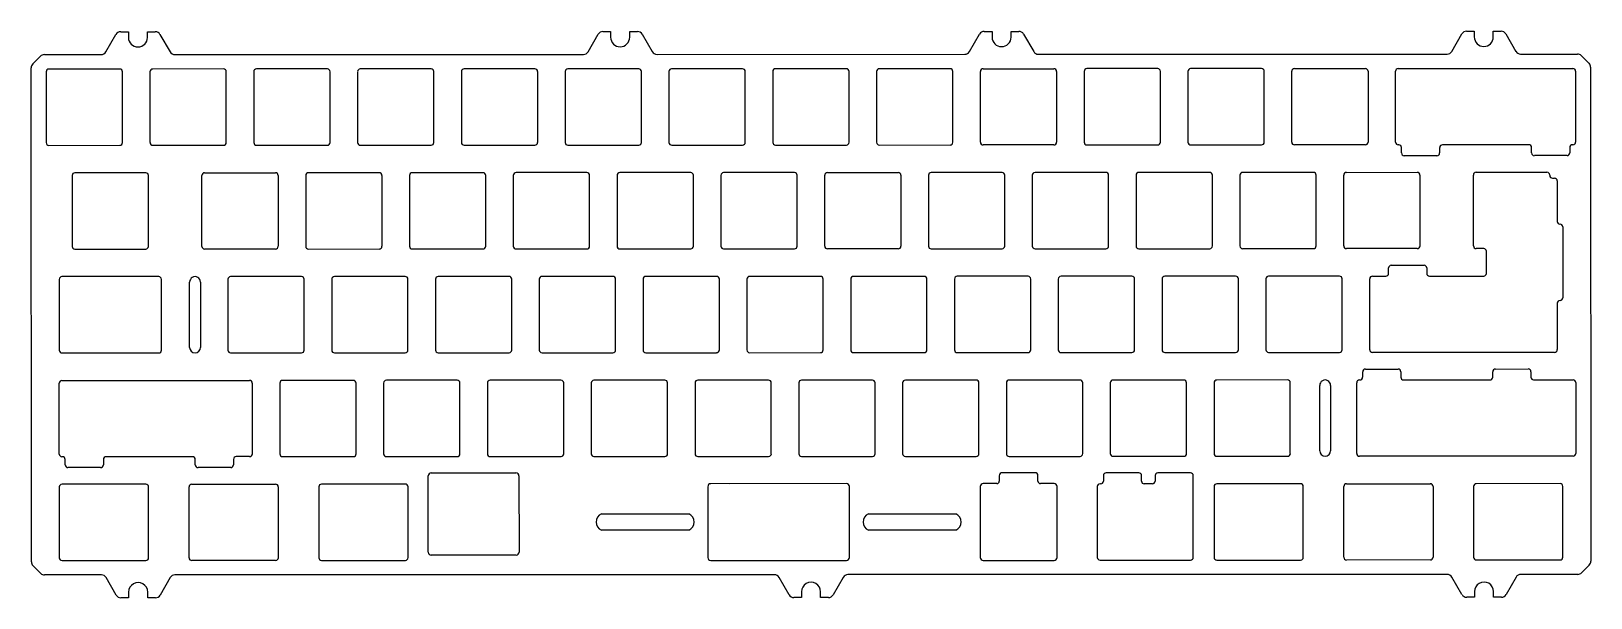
# Model space of a CAD drawing. Extents: x -429 to -143, y -14 to 90.
import ezdxf

# ---------------------------------------------------------------- set-up
doc = ezdxf.new("R2010")
doc.units = 0
doc.header["$MEASUREMENT"] = 0
doc.layers.add('PART__FEATURE', color=7, linetype='CONTINUOUS')

msp = doc.modelspace()

# ---------------------------------------------------------------- linework, layer by layer
at = {"layer": 'PART__FEATURE'}
for p, q in [((-415.62, 86.25, 1.59), (-413.78, 89.45, 1.59)), ((-415.62, 86.25), (-413.78, 89.45)), ((-415.62, 86.25), (-413.78, 89.45)), ((-415.62, 86.25, 1.59), (-413.78, 89.45, 1.59)), ((-413.78, 89.45), (-413.78, 89.45, 1.59)), ((-413.78, 89.45), (-413.78, 89.45, 1.59)), ((-412.91, 89.95), (-412.91, 89.95, 1.59)), ((-412.91, 89.95), (-412.91, 89.95, 1.59)), ((-412.91, 89.95, 1.59), (-411.49, 89.95, 1.59)), ((-412.91, 89.95), (-411.49, 89.95)), ((-412.91, 89.95), (-411.49, 89.95)), ((-412.91, 89.95, 1.59), (-411.49, 89.95, 1.59)), ((-411.49, 89.95), (-411.49, 89.95, 1.59)), ((-411.49, 89.95), (-411.49, 89.95, 1.59)), ((-411.49, 89.95, 1.59), (-411.49, 88.9, 1.59)), ((-411.49, 89.95), (-411.49, 88.9)), ((-411.49, 89.95), (-411.49, 88.9)), ((-411.49, 89.95, 1.59), (-411.49, 88.9, 1.59)), ((-411.49, 88.9), (-411.49, 88.9, 1.59)), ((-411.49, 88.9), (-411.49, 88.9, 1.59)), ((-407.99, 88.9, 1.59), (-407.99, 89.95, 1.59)), ((-407.99, 89.95), (-407.99, 89.95, 1.59)), ((-407.99, 88.9), (-407.99, 89.95)), ((-407.99, 89.95), (-407.99, 89.95, 1.59)), ((-407.99, 89.95, 1.59), (-406.56, 89.95, 1.59)), ((-407.99, 89.95), (-406.56, 89.95)), ((-407.99, 89.95), (-406.56, 89.95)), ((-407.99, 88.9), (-407.99, 89.95)), ((-407.99, 89.95, 1.59), (-406.56, 89.95, 1.59)), ((-407.99, 88.9, 1.59), (-407.99, 89.95, 1.59)), ((-407.99, 88.9), (-407.99, 88.9, 1.59)), ((-407.99, 88.9), (-407.99, 88.9, 1.59)), ((-406.56, 89.95), (-406.56, 89.95, 1.59)), ((-406.56, 89.95), (-406.56, 89.95, 1.59)), ((-405.7, 89.45), (-405.7, 89.45, 1.59)), ((-405.7, 89.45, 1.59), (-403.85, 86.25, 1.59)), ((-405.7, 89.45), (-403.85, 86.25)), ((-405.7, 89.45), (-405.7, 89.45, 1.59)), ((-405.7, 89.45), (-403.85, 86.25)), ((-405.7, 89.45, 1.59), (-403.85, 86.25, 1.59)), ((-327.12, 86.28, 1.59), (-325.28, 89.48, 1.59)), ((-327.12, 86.28), (-325.28, 89.48)), ((-327.12, 86.28), (-325.28, 89.48)), ((-327.12, 86.28, 1.59), (-325.28, 89.48, 1.59)), ((-325.28, 89.48), (-325.28, 89.48, 1.59)), ((-325.28, 89.48), (-325.28, 89.48, 1.59)), ((-324.41, 89.98), (-324.41, 89.98, 1.59)), ((-324.41, 89.98, 1.59), (-322.99, 89.98, 1.59)), ((-324.41, 89.98), (-322.99, 89.98)), ((-324.41, 89.98), (-324.41, 89.98, 1.59)), ((-324.41, 89.98), (-322.99, 89.98)), ((-324.41, 89.98, 1.59), (-322.99, 89.98, 1.59)), ((-322.99, 89.98), (-322.99, 89.98, 1.59)), ((-322.99, 89.98, 1.59), (-322.99, 88.93, 1.59)), ((-322.99, 89.98), (-322.99, 88.93)), ((-322.99, 89.98), (-322.99, 89.98, 1.59)), ((-322.99, 89.98), (-322.99, 88.93)), ((-322.99, 89.98, 1.59), (-322.99, 88.93, 1.59)), ((-322.99, 88.93), (-322.99, 88.93, 1.59)), ((-322.99, 88.93), (-322.99, 88.93, 1.59)), ((-319.49, 89.98), (-319.49, 89.98, 1.59)), ((-319.49, 89.98, 1.59), (-318.06, 89.98, 1.59)), ((-319.49, 89.98), (-318.06, 89.98)), ((-319.49, 88.93, 1.59), (-319.49, 89.98, 1.59)), ((-319.49, 89.98), (-319.49, 89.98, 1.59)), ((-319.49, 88.93), (-319.49, 89.98)), ((-319.49, 89.98), (-318.06, 89.98)), ((-319.49, 88.93), (-319.49, 89.98)), ((-319.49, 89.98, 1.59), (-318.06, 89.98, 1.59)), ((-319.49, 88.93, 1.59), (-319.49, 89.98, 1.59)), ((-319.49, 88.93), (-319.49, 88.93, 1.59)), ((-319.49, 88.93), (-319.49, 88.93, 1.59)), ((-318.06, 89.98), (-318.06, 89.98, 1.59)), ((-318.06, 89.98), (-318.06, 89.98, 1.59)), ((-317.2, 89.48), (-317.2, 89.48, 1.59)), ((-317.2, 89.48, 1.59), (-315.35, 86.29, 1.59)), ((-317.2, 89.48), (-315.35, 86.29)), ((-317.2, 89.48), (-317.2, 89.48, 1.59)), ((-317.2, 89.48), (-315.35, 86.29)), ((-317.2, 89.48, 1.59), (-315.35, 86.29, 1.59)), ((-257.12, 86.31, 1.59), (-255.28, 89.51, 1.59)), ((-257.12, 86.31), (-255.28, 89.51)), ((-257.12, 86.31), (-255.28, 89.51)), ((-257.12, 86.31, 1.59), (-255.28, 89.51, 1.59)), ((-255.28, 89.51), (-255.28, 89.51, 1.59)), ((-255.28, 89.51), (-255.28, 89.51, 1.59)), ((-254.41, 90.01), (-254.41, 90.01, 1.59)), ((-254.41, 90.01, 1.59), (-252.99, 90.01, 1.59)), ((-254.41, 90.01), (-252.99, 90.01)), ((-254.41, 90.01), (-254.41, 90.01, 1.59)), ((-254.41, 90.01), (-252.99, 90.01)), ((-254.41, 90.01, 1.59), (-252.99, 90.01, 1.59)), ((-252.99, 90.01), (-252.99, 90.01, 1.59)), ((-252.99, 90.01, 1.59), (-252.99, 88.96, 1.59)), ((-252.99, 90.01), (-252.99, 88.96)), ((-252.99, 90.01), (-252.99, 90.01, 1.59)), ((-252.99, 90.01), (-252.99, 88.96)), ((-252.99, 90.01, 1.59), (-252.99, 88.96, 1.59)), ((-252.99, 88.96), (-252.99, 88.96, 1.59)), ((-252.99, 88.96), (-252.99, 88.96, 1.59)), ((-249.49, 90.01), (-249.49, 90.01, 1.59)), ((-249.49, 90.01, 1.59), (-248.06, 90.01, 1.59)), ((-249.49, 90.01), (-248.06, 90.01)), ((-249.49, 88.96, 1.59), (-249.49, 90.01, 1.59)), ((-249.49, 90.01), (-249.49, 90.01, 1.59)), ((-249.49, 88.96), (-249.49, 90.01)), ((-249.49, 90.01), (-248.06, 90.01)), ((-249.49, 88.96), (-249.49, 90.01)), ((-249.49, 90.01, 1.59), (-248.06, 90.01, 1.59)), ((-249.49, 88.96, 1.59), (-249.49, 90.01, 1.59)), ((-249.49, 88.96), (-249.49, 88.96, 1.59)), ((-249.49, 88.96), (-249.49, 88.96, 1.59)), ((-248.06, 90.01), (-248.06, 90.01, 1.59)), ((-248.06, 90.01), (-248.06, 90.01, 1.59)), ((-247.2, 89.51), (-247.2, 89.51, 1.59)), ((-247.2, 89.51, 1.59), (-245.35, 86.31, 1.59)), ((-247.2, 89.51), (-245.35, 86.31)), ((-247.2, 89.51), (-247.2, 89.51, 1.59)), ((-247.2, 89.51), (-245.35, 86.31)), ((-247.2, 89.51, 1.59), (-245.35, 86.31, 1.59)), ((-168.62, 86.34, 1.59), (-166.78, 89.54, 1.59)), ((-168.62, 86.34), (-166.78, 89.54)), ((-168.62, 86.34), (-166.78, 89.54)), ((-168.62, 86.34, 1.59), (-166.78, 89.54, 1.59)), ((-166.78, 89.54), (-166.78, 89.54, 1.59)), ((-166.78, 89.54), (-166.78, 89.54, 1.59)), ((-165.91, 90.04), (-165.91, 90.04, 1.59)), ((-165.91, 90.04, 1.59), (-164.49, 90.04, 1.59)), ((-165.91, 90.04), (-164.49, 90.04)), ((-165.91, 90.04), (-165.91, 90.04, 1.59)), ((-165.91, 90.04), (-164.49, 90.04)), ((-165.91, 90.04, 1.59), (-164.49, 90.04, 1.59)), ((-164.49, 90.04), (-164.49, 90.04, 1.59)), ((-164.49, 90.04, 1.59), (-164.49, 88.99, 1.59)), ((-164.49, 90.04), (-164.49, 88.99)), ((-164.49, 90.04), (-164.49, 90.04, 1.59)), ((-164.49, 90.04), (-164.49, 88.99)), ((-164.49, 90.04, 1.59), (-164.49, 88.99, 1.59)), ((-164.49, 88.99), (-164.49, 88.99, 1.59)), ((-164.49, 88.99), (-164.49, 88.99, 1.59)), ((-160.99, 90.04), (-160.99, 90.04, 1.59)), ((-160.99, 90.04, 1.59), (-159.56, 90.04, 1.59)), ((-160.99, 90.04), (-159.56, 90.04)), ((-160.99, 88.99, 1.59), (-160.99, 90.04, 1.59)), ((-160.99, 90.04), (-160.99, 90.04, 1.59)), ((-160.99, 88.99), (-160.99, 90.04)), ((-160.99, 90.04), (-159.56, 90.04)), ((-160.99, 88.99), (-160.99, 90.04)), ((-160.99, 90.04, 1.59), (-159.56, 90.04, 1.59)), ((-160.99, 88.99, 1.59), (-160.99, 90.04, 1.59)), ((-160.99, 88.99), (-160.99, 88.99, 1.59)), ((-160.99, 88.99), (-160.99, 88.99, 1.59)), ((-159.56, 90.04), (-159.56, 90.04, 1.59)), ((-159.56, 90.04), (-159.56, 90.04, 1.59)), ((-158.7, 89.54), (-158.7, 89.54, 1.59)), ((-158.7, 89.54, 1.59), (-156.85, 86.34, 1.59)), ((-158.7, 89.54), (-156.85, 86.34)), ((-158.7, 89.54), (-158.7, 89.54, 1.59)), ((-158.7, 89.54), (-156.85, 86.34)), ((-158.7, 89.54, 1.59), (-156.85, 86.34, 1.59)), ((-415.62, 86.25), (-415.62, 86.25, 1.59)), ((-415.62, 86.25), (-415.62, 86.25, 1.59)), ((-403.85, 86.25), (-403.85, 86.25, 1.59)), ((-403.85, 86.25), (-403.85, 86.25, 1.59)), ((-327.12, 86.28), (-327.12, 86.28, 1.59)), ((-327.12, 86.28), (-327.12, 86.28, 1.59)), ((-315.35, 86.29), (-315.35, 86.29, 1.59)), ((-315.35, 86.29), (-315.35, 86.29, 1.59)), ((-257.12, 86.31), (-257.12, 86.31, 1.59)), ((-257.12, 86.31), (-257.12, 86.31, 1.59)), ((-245.35, 86.31), (-245.35, 86.31, 1.59)), ((-245.35, 86.31), (-245.35, 86.31, 1.59)), ((-168.62, 86.34), (-168.62, 86.34, 1.59)), ((-168.62, 86.34), (-168.62, 86.34, 1.59)), ((-156.85, 86.34), (-156.85, 86.34, 1.59)), ((-156.85, 86.34), (-156.85, 86.34, 1.59)), ((-429.3, -7.34, 1.59), (-429.33, 83.33, 1.59)), ((-429.33, 83.33), (-429.33, 83.33, 1.59)), ((-429.3, -7.34), (-429.33, 83.33)), ((-429.33, 83.33), (-429.33, 83.33, 1.59)), ((-429.3, -7.34), (-429.33, 83.33)), ((-429.3, -7.34, 1.59), (-429.33, 83.33, 1.59)), ((-429.04, 84.04, 1.59), (-427.63, 85.45, 1.59)), ((-429.04, 84.04), (-427.63, 85.45)), ((-429.04, 84.04), (-427.63, 85.45)), ((-429.04, 84.04, 1.59), (-427.63, 85.45, 1.59)), ((-429.04, 84.04), (-429.04, 84.04, 1.59)), ((-429.04, 84.04), (-429.04, 84.04, 1.59)), ((-427.63, 85.45), (-427.63, 85.45, 1.59)), ((-427.63, 85.45), (-427.63, 85.45, 1.59)), ((-426.92, 85.74, 1.59), (-416.49, 85.75, 1.59)), ((-426.92, 85.74), (-416.49, 85.75)), ((-426.92, 85.74), (-416.49, 85.75)), ((-426.92, 85.74, 1.59), (-416.49, 85.75, 1.59)), ((-426.92, 85.74), (-426.92, 85.74, 1.59)), ((-426.92, 85.74), (-426.92, 85.74, 1.59)), ((-413.08, 83.1, 1.59), (-426.08, 83.09, 1.59)), ((-413.08, 83.1), (-426.08, 83.09)), ((-413.08, 83.1), (-426.08, 83.09)), ((-413.08, 83.1, 1.59), (-426.08, 83.09, 1.59)), ((-426.08, 83.09), (-426.08, 83.09, 1.59)), ((-426.08, 83.09), (-426.08, 83.09, 1.59)), ((-416.49, 85.75), (-416.49, 85.75, 1.59)), ((-416.49, 85.75), (-416.49, 85.75, 1.59)), ((-413.08, 83.1), (-413.08, 83.1, 1.59)), ((-413.08, 83.1), (-413.08, 83.1, 1.59)), ((-394.03, 83.11, 1.59), (-407.03, 83.1, 1.59)), ((-394.03, 83.11), (-407.03, 83.1)), ((-394.03, 83.11), (-407.03, 83.1)), ((-394.03, 83.11, 1.59), (-407.03, 83.1, 1.59)), ((-407.03, 83.1), (-407.03, 83.1, 1.59)), ((-407.03, 83.1), (-407.03, 83.1, 1.59)), ((-402.98, 85.75, 1.59), (-327.99, 85.78, 1.59)), ((-402.98, 85.75), (-327.99, 85.78)), ((-402.98, 85.75), (-327.99, 85.78)), ((-402.98, 85.75, 1.59), (-327.99, 85.78, 1.59)), ((-402.98, 85.75), (-402.98, 85.75, 1.59)), ((-402.98, 85.75), (-402.98, 85.75, 1.59)), ((-394.03, 83.11), (-394.03, 83.11, 1.59)), ((-394.03, 83.11), (-394.03, 83.11, 1.59)), ((-374.98, 83.11, 1.59), (-387.98, 83.11, 1.59)), ((-387.98, 83.11), (-387.98, 83.11, 1.59)), ((-374.98, 83.11), (-387.98, 83.11)), ((-387.98, 83.11), (-387.98, 83.11, 1.59)), ((-374.98, 83.11), (-387.98, 83.11)), ((-374.98, 83.11, 1.59), (-387.98, 83.11, 1.59)), ((-374.98, 83.11), (-374.98, 83.11, 1.59)), ((-374.98, 83.11), (-374.98, 83.11, 1.59)), ((-355.93, 83.12, 1.59), (-368.93, 83.11, 1.59)), ((-355.93, 83.12), (-368.93, 83.11)), ((-355.93, 83.12), (-368.93, 83.11)), ((-355.93, 83.12, 1.59), (-368.93, 83.11, 1.59)), ((-368.93, 83.11), (-368.93, 83.11, 1.59)), ((-368.93, 83.11), (-368.93, 83.11, 1.59)), ((-355.93, 83.12), (-355.93, 83.12, 1.59)), ((-355.93, 83.12), (-355.93, 83.12, 1.59)), ((-336.88, 83.13, 1.59), (-349.88, 83.12, 1.59)), ((-336.88, 83.13), (-349.88, 83.12)), ((-336.88, 83.13), (-349.88, 83.12)), ((-336.88, 83.13, 1.59), (-349.88, 83.12, 1.59)), ((-349.88, 83.12), (-349.88, 83.12, 1.59)), ((-349.88, 83.12), (-349.88, 83.12, 1.59)), ((-336.88, 83.13), (-336.88, 83.13, 1.59)), ((-336.88, 83.13), (-336.88, 83.13, 1.59)), ((-317.83, 83.13, 1.59), (-330.83, 83.13, 1.59)), ((-330.83, 83.13), (-330.83, 83.13, 1.59)), ((-317.83, 83.13), (-330.83, 83.13)), ((-330.83, 83.13), (-330.83, 83.13, 1.59)), ((-317.83, 83.13), (-330.83, 83.13)), ((-317.83, 83.13, 1.59), (-330.83, 83.13, 1.59)), ((-327.99, 85.78), (-327.99, 85.78, 1.59)), ((-327.99, 85.78), (-327.99, 85.78, 1.59)), ((-317.83, 83.13), (-317.83, 83.13, 1.59)), ((-317.83, 83.13), (-317.83, 83.13, 1.59)), ((-314.48, 85.79, 1.59), (-257.99, 85.81, 1.59)), ((-314.48, 85.79), (-257.99, 85.81)), ((-314.48, 85.79), (-257.99, 85.81)), ((-314.48, 85.79, 1.59), (-257.99, 85.81, 1.59)), ((-314.48, 85.79), (-314.48, 85.79, 1.59)), ((-314.48, 85.79), (-314.48, 85.79, 1.59)), ((-298.78, 83.14, 1.59), (-311.78, 83.14, 1.59)), ((-311.78, 83.14), (-311.78, 83.14, 1.59)), ((-298.78, 83.14), (-311.78, 83.14)), ((-311.78, 83.14), (-311.78, 83.14, 1.59)), ((-298.78, 83.14), (-311.78, 83.14)), ((-298.78, 83.14, 1.59), (-311.78, 83.14, 1.59)), ((-298.78, 83.14), (-298.78, 83.14, 1.59)), ((-298.78, 83.14), (-298.78, 83.14, 1.59)), ((-279.73, 83.15, 1.59), (-292.73, 83.14, 1.59)), ((-279.73, 83.15), (-292.73, 83.14)), ((-279.73, 83.15), (-292.73, 83.14)), ((-279.73, 83.15, 1.59), (-292.73, 83.14, 1.59)), ((-292.73, 83.14), (-292.73, 83.14, 1.59)), ((-292.73, 83.14), (-292.73, 83.14, 1.59)), ((-279.73, 83.15), (-279.73, 83.15, 1.59)), ((-279.73, 83.15), (-279.73, 83.15, 1.59)), ((-260.68, 83.16, 1.59), (-273.68, 83.15, 1.59)), ((-260.68, 83.16), (-273.68, 83.15)), ((-260.68, 83.16), (-273.68, 83.15)), ((-260.68, 83.16, 1.59), (-273.68, 83.15, 1.59)), ((-273.68, 83.15), (-273.68, 83.15, 1.59)), ((-273.68, 83.15), (-273.68, 83.15, 1.59)), ((-260.68, 83.16), (-260.68, 83.16, 1.59)), ((-260.68, 83.16), (-260.68, 83.16, 1.59)), ((-257.99, 85.81), (-257.99, 85.81, 1.59)), ((-257.99, 85.81), (-257.99, 85.81, 1.59)), ((-254.63, 83.16), (-254.63, 83.16, 1.59)), ((-254.63, 83.16, 1.59), (-241.63, 83.16, 1.59)), ((-254.63, 83.16), (-241.63, 83.16)), ((-254.63, 83.16), (-254.63, 83.16, 1.59)), ((-254.63, 83.16), (-241.63, 83.16)), ((-254.63, 83.16, 1.59), (-241.63, 83.16, 1.59)), ((-244.48, 85.81, 1.59), (-169.49, 85.84, 1.59)), ((-244.48, 85.81), (-169.49, 85.84)), ((-244.48, 85.81), (-169.49, 85.84)), ((-244.48, 85.81, 1.59), (-169.49, 85.84, 1.59)), ((-244.48, 85.81), (-244.48, 85.81, 1.59)), ((-244.48, 85.81), (-244.48, 85.81, 1.59)), ((-241.63, 83.16), (-241.63, 83.16, 1.59)), ((-241.63, 83.16), (-241.63, 83.16, 1.59)), ((-222.58, 83.17, 1.59), (-235.58, 83.17, 1.59)), ((-235.58, 83.17), (-235.58, 83.17, 1.59)), ((-222.58, 83.17), (-235.58, 83.17)), ((-235.58, 83.17), (-235.58, 83.17, 1.59)), ((-222.58, 83.17), (-235.58, 83.17)), ((-222.58, 83.17, 1.59), (-235.58, 83.17, 1.59)), ((-222.58, 83.17), (-222.58, 83.17, 1.59)), ((-222.58, 83.17), (-222.58, 83.17, 1.59)), ((-203.53, 83.18, 1.59), (-216.53, 83.17, 1.59)), ((-203.53, 83.18), (-216.53, 83.17)), ((-203.53, 83.18), (-216.53, 83.17)), ((-203.53, 83.18, 1.59), (-216.53, 83.17, 1.59)), ((-216.53, 83.17), (-216.53, 83.17, 1.59)), ((-216.53, 83.17), (-216.53, 83.17, 1.59)), ((-203.53, 83.18), (-203.53, 83.18, 1.59)), ((-203.53, 83.18), (-203.53, 83.18, 1.59)), ((-197.48, 83.18), (-197.48, 83.18, 1.59)), ((-197.48, 83.18, 1.59), (-184.48, 83.18, 1.59)), ((-197.48, 83.18), (-184.48, 83.18)), ((-197.48, 83.18), (-197.48, 83.18, 1.59)), ((-197.48, 83.18), (-184.48, 83.18)), ((-197.48, 83.18, 1.59), (-184.48, 83.18, 1.59)), ((-184.48, 83.18), (-184.48, 83.18, 1.59)), ((-184.48, 83.18), (-184.48, 83.18, 1.59)), ((-178.43, 83.19, 1.59), (-146.38, 83.2, 1.59)), ((-178.43, 83.19), (-146.38, 83.2)), ((-178.43, 83.19), (-146.38, 83.2)), ((-178.43, 83.19, 1.59), (-146.38, 83.2, 1.59)), ((-178.43, 83.19), (-178.43, 83.19, 1.59)), ((-178.43, 83.19), (-178.43, 83.19, 1.59)), ((-169.49, 85.84), (-169.49, 85.84, 1.59)), ((-169.49, 85.84), (-169.49, 85.84, 1.59)), ((-155.98, 85.85), (-155.98, 85.85, 1.59)), ((-155.98, 85.85, 1.59), (-145.55, 85.85, 1.59)), ((-155.98, 85.85), (-145.55, 85.85)), ((-155.98, 85.85), (-155.98, 85.85, 1.59)), ((-155.98, 85.85), (-145.55, 85.85)), ((-155.98, 85.85, 1.59), (-145.55, 85.85, 1.59)), ((-146.38, 83.2), (-146.38, 83.2, 1.59)), ((-146.38, 83.2), (-146.38, 83.2, 1.59)), ((-145.55, 85.85), (-145.55, 85.85, 1.59)), ((-145.55, 85.85), (-145.55, 85.85, 1.59)), ((-144.84, 85.56), (-144.84, 85.56, 1.59)), ((-144.84, 85.56, 1.59), (-143.43, 84.14, 1.59)), ((-144.84, 85.56), (-143.43, 84.14)), ((-144.84, 85.56), (-144.84, 85.56, 1.59)), ((-144.84, 85.56), (-143.43, 84.14)), ((-144.84, 85.56, 1.59), (-143.43, 84.14, 1.59)), ((-143.43, 84.14), (-143.43, 84.14, 1.59)), ((-143.43, 84.14), (-143.43, 84.14, 1.59)), ((-143.13, 83.44), (-143.13, 83.44, 1.59)), ((-143.13, 83.44, 1.59), (-143.1, -7.24, 1.59)), ((-143.13, 83.44), (-143.1, -7.24)), ((-143.13, 83.44), (-143.13, 83.44, 1.59)), ((-143.13, 83.44), (-143.1, -7.24)), ((-143.13, 83.44, 1.59), (-143.1, -7.24, 1.59)), ((-426.58, 82.59), (-426.58, 82.59, 1.59)), ((-426.58, 82.59, 1.59), (-426.58, 69.59, 1.59)), ((-426.58, 82.59), (-426.58, 69.59)), ((-426.58, 82.59), (-426.58, 82.59, 1.59)), ((-426.58, 82.59), (-426.58, 69.59)), ((-426.58, 82.59, 1.59), (-426.58, 69.59, 1.59)), ((-412.58, 69.6, 1.59), (-412.58, 82.6, 1.59)), ((-412.58, 82.6), (-412.58, 82.6, 1.59)), ((-412.58, 69.6), (-412.58, 82.6)), ((-412.58, 82.6), (-412.58, 82.6, 1.59)), ((-412.58, 69.6), (-412.58, 82.6)), ((-412.58, 69.6, 1.59), (-412.58, 82.6, 1.59)), ((-407.53, 82.6), (-407.53, 82.6, 1.59)), ((-407.53, 82.6, 1.59), (-407.53, 69.6, 1.59)), ((-407.53, 82.6), (-407.53, 69.6)), ((-407.53, 82.6), (-407.53, 82.6, 1.59)), ((-407.53, 82.6), (-407.53, 69.6)), ((-407.53, 82.6, 1.59), (-407.53, 69.6, 1.59)), ((-393.53, 69.61, 1.59), (-393.53, 82.61, 1.59)), ((-393.53, 82.61), (-393.53, 82.61, 1.59)), ((-393.53, 69.61), (-393.53, 82.61)), ((-393.53, 82.61), (-393.53, 82.61, 1.59)), ((-393.53, 69.61), (-393.53, 82.61)), ((-393.53, 69.61, 1.59), (-393.53, 82.61, 1.59)), ((-388.48, 82.61), (-388.48, 82.61, 1.59)), ((-388.48, 82.61, 1.59), (-388.48, 69.61, 1.59)), ((-388.48, 82.61), (-388.48, 69.61)), ((-388.48, 82.61), (-388.48, 82.61, 1.59)), ((-388.48, 82.61), (-388.48, 69.61)), ((-388.48, 82.61, 1.59), (-388.48, 69.61, 1.59)), ((-374.48, 69.61, 1.59), (-374.48, 82.61, 1.59)), ((-374.48, 82.61), (-374.48, 82.61, 1.59)), ((-374.48, 69.61), (-374.48, 82.61)), ((-374.48, 82.61), (-374.48, 82.61, 1.59)), ((-374.48, 69.61), (-374.48, 82.61)), ((-374.48, 69.61, 1.59), (-374.48, 82.61, 1.59)), ((-369.43, 82.61), (-369.43, 82.61, 1.59)), ((-369.43, 82.61, 1.59), (-369.43, 69.61, 1.59)), ((-369.43, 82.61), (-369.43, 69.61)), ((-369.43, 82.61), (-369.43, 82.61, 1.59)), ((-369.43, 82.61), (-369.43, 69.61)), ((-369.43, 82.61, 1.59), (-369.43, 69.61, 1.59)), ((-355.43, 69.62, 1.59), (-355.43, 82.62, 1.59)), ((-355.43, 82.62), (-355.43, 82.62, 1.59)), ((-355.43, 69.62), (-355.43, 82.62)), ((-355.43, 82.62), (-355.43, 82.62, 1.59)), ((-355.43, 69.62), (-355.43, 82.62)), ((-355.43, 69.62, 1.59), (-355.43, 82.62, 1.59)), ((-350.38, 82.62), (-350.38, 82.62, 1.59)), ((-350.38, 82.62, 1.59), (-350.38, 69.62, 1.59)), ((-350.38, 82.62), (-350.38, 69.62)), ((-350.38, 82.62), (-350.38, 82.62, 1.59)), ((-350.38, 82.62), (-350.38, 69.62)), ((-350.38, 82.62, 1.59), (-350.38, 69.62, 1.59)), ((-336.38, 69.63, 1.59), (-336.38, 82.63, 1.59)), ((-336.38, 82.63), (-336.38, 82.63, 1.59)), ((-336.38, 69.63), (-336.38, 82.63)), ((-336.38, 82.63), (-336.38, 82.63, 1.59)), ((-336.38, 69.63), (-336.38, 82.63)), ((-336.38, 69.63, 1.59), (-336.38, 82.63, 1.59)), ((-331.33, 82.63), (-331.33, 82.63, 1.59)), ((-331.33, 82.63, 1.59), (-331.33, 69.63, 1.59)), ((-331.33, 82.63), (-331.33, 69.63)), ((-331.33, 82.63), (-331.33, 82.63, 1.59)), ((-331.33, 82.63), (-331.33, 69.63)), ((-331.33, 82.63, 1.59), (-331.33, 69.63, 1.59)), ((-317.33, 69.63, 1.59), (-317.33, 82.63, 1.59)), ((-317.33, 82.63), (-317.33, 82.63, 1.59)), ((-317.33, 69.63), (-317.33, 82.63)), ((-317.33, 82.63), (-317.33, 82.63, 1.59)), ((-317.33, 69.63), (-317.33, 82.63)), ((-317.33, 69.63, 1.59), (-317.33, 82.63, 1.59)), ((-312.28, 82.64), (-312.28, 82.64, 1.59)), ((-312.28, 82.64, 1.59), (-312.28, 69.64, 1.59)), ((-312.28, 82.64), (-312.28, 69.64)), ((-312.28, 82.64), (-312.28, 82.64, 1.59)), ((-312.28, 82.64), (-312.28, 69.64)), ((-312.28, 82.64, 1.59), (-312.28, 69.64, 1.59)), ((-298.28, 69.64, 1.59), (-298.28, 82.64, 1.59)), ((-298.28, 82.64), (-298.28, 82.64, 1.59)), ((-298.28, 69.64), (-298.28, 82.64)), ((-298.28, 82.64), (-298.28, 82.64, 1.59)), ((-298.28, 69.64), (-298.28, 82.64)), ((-298.28, 69.64, 1.59), (-298.28, 82.64, 1.59)), ((-293.23, 82.64), (-293.23, 82.64, 1.59)), ((-293.23, 82.64, 1.59), (-293.23, 69.64, 1.59)), ((-293.23, 82.64), (-293.23, 69.64)), ((-293.23, 82.64), (-293.23, 82.64, 1.59)), ((-293.23, 82.64), (-293.23, 69.64)), ((-293.23, 82.64, 1.59), (-293.23, 69.64, 1.59)), ((-279.23, 69.65, 1.59), (-279.23, 82.65, 1.59)), ((-279.23, 82.65), (-279.23, 82.65, 1.59)), ((-279.23, 69.65), (-279.23, 82.65)), ((-279.23, 82.65), (-279.23, 82.65, 1.59)), ((-279.23, 69.65), (-279.23, 82.65)), ((-279.23, 69.65, 1.59), (-279.23, 82.65, 1.59)), ((-274.18, 82.65), (-274.18, 82.65, 1.59)), ((-274.18, 82.65, 1.59), (-274.18, 69.65, 1.59)), ((-274.18, 82.65), (-274.18, 69.65)), ((-274.18, 82.65), (-274.18, 82.65, 1.59)), ((-274.18, 82.65), (-274.18, 69.65)), ((-274.18, 82.65, 1.59), (-274.18, 69.65, 1.59)), ((-260.18, 69.66, 1.59), (-260.18, 82.66, 1.59)), ((-260.18, 82.66), (-260.18, 82.66, 1.59)), ((-260.18, 69.66), (-260.18, 82.66)), ((-260.18, 82.66), (-260.18, 82.66, 1.59)), ((-260.18, 69.66), (-260.18, 82.66)), ((-260.18, 69.66, 1.59), (-260.18, 82.66, 1.59)), ((-255.13, 69.66, 1.59), (-255.13, 82.66, 1.59)), ((-255.13, 82.66), (-255.13, 82.66, 1.59)), ((-255.13, 69.66), (-255.13, 82.66)), ((-255.13, 82.66), (-255.13, 82.66, 1.59)), ((-255.13, 69.66), (-255.13, 82.66)), ((-255.13, 69.66, 1.59), (-255.13, 82.66, 1.59)), ((-241.13, 82.66), (-241.13, 82.66, 1.59)), ((-241.13, 82.66, 1.59), (-241.13, 69.66, 1.59)), ((-241.13, 82.66), (-241.13, 69.66)), ((-241.13, 82.66), (-241.13, 82.66, 1.59)), ((-241.13, 82.66), (-241.13, 69.66)), ((-241.13, 82.66, 1.59), (-241.13, 69.66, 1.59)), ((-236.08, 82.66), (-236.08, 82.66, 1.59)), ((-236.08, 82.66, 1.59), (-236.08, 69.67, 1.59)), ((-236.08, 82.66), (-236.08, 69.67)), ((-236.08, 82.66), (-236.08, 82.66, 1.59)), ((-236.08, 82.66), (-236.08, 69.67)), ((-236.08, 82.66, 1.59), (-236.08, 69.67, 1.59)), ((-222.08, 69.67, 1.59), (-222.08, 82.67, 1.59)), ((-222.08, 82.67), (-222.08, 82.67, 1.59)), ((-222.08, 69.67), (-222.08, 82.67)), ((-222.08, 82.67), (-222.08, 82.67, 1.59)), ((-222.08, 69.67), (-222.08, 82.67)), ((-222.08, 69.67, 1.59), (-222.08, 82.67, 1.59)), ((-217.03, 82.67), (-217.03, 82.67, 1.59)), ((-217.03, 82.67, 1.59), (-217.03, 69.67, 1.59)), ((-217.03, 82.67), (-217.03, 69.67)), ((-217.03, 82.67), (-217.03, 82.67, 1.59)), ((-217.03, 82.67), (-217.03, 69.67)), ((-217.03, 82.67, 1.59), (-217.03, 69.67, 1.59)), ((-203.03, 69.68, 1.59), (-203.03, 82.68, 1.59)), ((-203.03, 82.68), (-203.03, 82.68, 1.59)), ((-203.03, 69.68), (-203.03, 82.68)), ((-203.03, 82.68), (-203.03, 82.68, 1.59)), ((-203.03, 69.68), (-203.03, 82.68)), ((-203.03, 69.68, 1.59), (-203.03, 82.68, 1.59)), ((-197.98, 69.68, 1.59), (-197.98, 82.68, 1.59)), ((-197.98, 82.68), (-197.98, 82.68, 1.59)), ((-197.98, 69.68), (-197.98, 82.68)), ((-197.98, 82.68), (-197.98, 82.68, 1.59)), ((-197.98, 69.68), (-197.98, 82.68)), ((-197.98, 69.68, 1.59), (-197.98, 82.68, 1.59)), ((-183.98, 82.68), (-183.98, 82.68, 1.59)), ((-183.98, 82.68, 1.59), (-183.98, 69.68, 1.59)), ((-183.98, 82.68), (-183.98, 69.68)), ((-183.98, 82.68), (-183.98, 82.68, 1.59)), ((-183.98, 82.68), (-183.98, 69.68)), ((-183.98, 82.68, 1.59), (-183.98, 69.68, 1.59)), ((-178.93, 82.69), (-178.93, 82.69, 1.59)), ((-178.93, 69.69, 1.59), (-178.93, 82.69, 1.59)), ((-178.93, 82.69), (-178.93, 82.69, 1.59)), ((-178.93, 69.69), (-178.93, 82.69)), ((-178.93, 69.69), (-178.93, 82.69)), ((-178.93, 69.69, 1.59), (-178.93, 82.69, 1.59)), ((-145.88, 82.7), (-145.88, 82.7, 1.59)), ((-145.88, 82.7, 1.59), (-145.88, 69.7, 1.59)), ((-145.88, 82.7), (-145.88, 69.7)), ((-145.88, 82.7), (-145.88, 82.7, 1.59)), ((-145.88, 82.7), (-145.88, 69.7)), ((-145.88, 82.7, 1.59), (-145.88, 69.7, 1.59)), ((-426.58, 69.59), (-426.58, 69.59, 1.59)), ((-426.58, 69.59), (-426.58, 69.59, 1.59)), ((-426.08, 69.09, 1.59), (-413.08, 69.1, 1.59)), ((-426.08, 69.09), (-413.08, 69.1)), ((-426.08, 69.09), (-413.08, 69.1)), ((-426.08, 69.09, 1.59), (-413.08, 69.1, 1.59)), ((-426.08, 69.09), (-426.08, 69.09, 1.59)), ((-426.08, 69.09), (-426.08, 69.09, 1.59)), ((-413.08, 69.1), (-413.08, 69.1, 1.59)), ((-413.08, 69.1), (-413.08, 69.1, 1.59)), ((-412.58, 69.6), (-412.58, 69.6, 1.59)), ((-412.58, 69.6), (-412.58, 69.6, 1.59)), ((-407.53, 69.6), (-407.53, 69.6, 1.59)), ((-407.53, 69.6), (-407.53, 69.6, 1.59)), ((-407.03, 69.1, 1.59), (-394.03, 69.11, 1.59)), ((-407.03, 69.1), (-394.03, 69.11)), ((-407.03, 69.1), (-394.03, 69.11)), ((-407.03, 69.1, 1.59), (-394.03, 69.11, 1.59)), ((-407.03, 69.1), (-407.03, 69.1, 1.59)), ((-407.03, 69.1), (-407.03, 69.1, 1.59)), ((-394.03, 69.11), (-394.03, 69.11, 1.59)), ((-394.03, 69.11), (-394.03, 69.11, 1.59)), ((-393.53, 69.61), (-393.53, 69.61, 1.59)), ((-393.53, 69.61), (-393.53, 69.61, 1.59)), ((-388.48, 69.61), (-388.48, 69.61, 1.59)), ((-388.48, 69.61), (-388.48, 69.61, 1.59)), ((-387.98, 69.11), (-387.98, 69.11, 1.59)), ((-387.98, 69.11, 1.59), (-374.98, 69.11, 1.59)), ((-387.98, 69.11), (-374.98, 69.11)), ((-387.98, 69.11), (-387.98, 69.11, 1.59)), ((-387.98, 69.11), (-374.98, 69.11)), ((-387.98, 69.11, 1.59), (-374.98, 69.11, 1.59)), ((-374.98, 69.11), (-374.98, 69.11, 1.59)), ((-374.98, 69.11), (-374.98, 69.11, 1.59)), ((-374.48, 69.61), (-374.48, 69.61, 1.59)), ((-374.48, 69.61), (-374.48, 69.61, 1.59)), ((-369.43, 69.61), (-369.43, 69.61, 1.59)), ((-369.43, 69.61), (-369.43, 69.61, 1.59)), ((-368.93, 69.11, 1.59), (-355.93, 69.12, 1.59)), ((-368.93, 69.11), (-355.93, 69.12)), ((-368.93, 69.11), (-355.93, 69.12)), ((-368.93, 69.11, 1.59), (-355.93, 69.12, 1.59)), ((-368.93, 69.11), (-368.93, 69.11, 1.59)), ((-368.93, 69.11), (-368.93, 69.11, 1.59)), ((-355.93, 69.12), (-355.93, 69.12, 1.59)), ((-355.93, 69.12), (-355.93, 69.12, 1.59)), ((-355.43, 69.62), (-355.43, 69.62, 1.59)), ((-355.43, 69.62), (-355.43, 69.62, 1.59)), ((-350.38, 69.62), (-350.38, 69.62, 1.59)), ((-350.38, 69.62), (-350.38, 69.62, 1.59)), ((-349.88, 69.12, 1.59), (-336.88, 69.13, 1.59)), ((-349.88, 69.12), (-336.88, 69.13)), ((-349.88, 69.12), (-336.88, 69.13)), ((-349.88, 69.12, 1.59), (-336.88, 69.13, 1.59)), ((-349.88, 69.12), (-349.88, 69.12, 1.59)), ((-349.88, 69.12), (-349.88, 69.12, 1.59)), ((-336.88, 69.13), (-336.88, 69.13, 1.59)), ((-336.88, 69.13), (-336.88, 69.13, 1.59)), ((-336.38, 69.63), (-336.38, 69.63, 1.59)), ((-336.38, 69.63), (-336.38, 69.63, 1.59)), ((-331.33, 69.63), (-331.33, 69.63, 1.59)), ((-331.33, 69.63), (-331.33, 69.63, 1.59)), ((-330.83, 69.13), (-330.83, 69.13, 1.59)), ((-330.83, 69.13, 1.59), (-317.83, 69.13, 1.59)), ((-330.83, 69.13), (-317.83, 69.13)), ((-330.83, 69.13), (-330.83, 69.13, 1.59)), ((-330.83, 69.13), (-317.83, 69.13)), ((-330.83, 69.13, 1.59), (-317.83, 69.13, 1.59)), ((-317.83, 69.13), (-317.83, 69.13, 1.59)), ((-317.83, 69.13), (-317.83, 69.13, 1.59)), ((-317.33, 69.63), (-317.33, 69.63, 1.59)), ((-317.33, 69.63), (-317.33, 69.63, 1.59)), ((-312.28, 69.64), (-312.28, 69.64, 1.59)), ((-312.28, 69.64), (-312.28, 69.64, 1.59)), ((-311.78, 69.14), (-311.78, 69.14, 1.59)), ((-311.78, 69.14, 1.59), (-298.78, 69.14, 1.59)), ((-311.78, 69.14), (-298.78, 69.14)), ((-311.78, 69.14), (-311.78, 69.14, 1.59)), ((-311.78, 69.14), (-298.78, 69.14)), ((-311.78, 69.14, 1.59), (-298.78, 69.14, 1.59)), ((-298.78, 69.14), (-298.78, 69.14, 1.59)), ((-298.78, 69.14), (-298.78, 69.14, 1.59)), ((-298.28, 69.64), (-298.28, 69.64, 1.59)), ((-298.28, 69.64), (-298.28, 69.64, 1.59)), ((-293.23, 69.64), (-293.23, 69.64, 1.59)), ((-293.23, 69.64), (-293.23, 69.64, 1.59)), ((-292.73, 69.14, 1.59), (-279.73, 69.15, 1.59)), ((-292.73, 69.14), (-279.73, 69.15)), ((-292.73, 69.14), (-279.73, 69.15)), ((-292.73, 69.14, 1.59), (-279.73, 69.15, 1.59)), ((-292.73, 69.14), (-292.73, 69.14, 1.59)), ((-292.73, 69.14), (-292.73, 69.14, 1.59)), ((-279.73, 69.15), (-279.73, 69.15, 1.59)), ((-279.73, 69.15), (-279.73, 69.15, 1.59)), ((-279.23, 69.65), (-279.23, 69.65, 1.59)), ((-279.23, 69.65), (-279.23, 69.65, 1.59)), ((-274.18, 69.65), (-274.18, 69.65, 1.59)), ((-274.18, 69.65), (-274.18, 69.65, 1.59)), ((-273.68, 69.15, 1.59), (-260.68, 69.16, 1.59)), ((-273.68, 69.15), (-260.68, 69.16)), ((-273.68, 69.15), (-260.68, 69.16)), ((-273.68, 69.15, 1.59), (-260.68, 69.16, 1.59)), ((-273.68, 69.15), (-273.68, 69.15, 1.59)), ((-273.68, 69.15), (-273.68, 69.15, 1.59)), ((-260.68, 69.16), (-260.68, 69.16, 1.59)), ((-260.68, 69.16), (-260.68, 69.16, 1.59)), ((-260.18, 69.66), (-260.18, 69.66, 1.59)), ((-260.18, 69.66), (-260.18, 69.66, 1.59)), ((-255.13, 69.66), (-255.13, 69.66, 1.59)), ((-255.13, 69.66), (-255.13, 69.66, 1.59)), ((-241.63, 69.16, 1.59), (-254.63, 69.16, 1.59)), ((-254.63, 69.16), (-254.63, 69.16, 1.59)), ((-241.63, 69.16), (-254.63, 69.16)), ((-254.63, 69.16), (-254.63, 69.16, 1.59)), ((-241.63, 69.16), (-254.63, 69.16)), ((-241.63, 69.16, 1.59), (-254.63, 69.16, 1.59)), ((-241.63, 69.16), (-241.63, 69.16, 1.59)), ((-241.63, 69.16), (-241.63, 69.16, 1.59)), ((-241.13, 69.66), (-241.13, 69.66, 1.59)), ((-241.13, 69.66), (-241.13, 69.66, 1.59)), ((-236.08, 69.67), (-236.08, 69.67, 1.59)), ((-236.08, 69.67), (-236.08, 69.67, 1.59)), ((-235.58, 69.17), (-235.58, 69.17, 1.59)), ((-235.58, 69.17, 1.59), (-222.58, 69.17, 1.59)), ((-235.58, 69.17), (-222.58, 69.17)), ((-235.58, 69.17), (-235.58, 69.17, 1.59)), ((-235.58, 69.17), (-222.58, 69.17)), ((-235.58, 69.17, 1.59), (-222.58, 69.17, 1.59)), ((-222.58, 69.17), (-222.58, 69.17, 1.59)), ((-222.58, 69.17), (-222.58, 69.17, 1.59)), ((-222.08, 69.67), (-222.08, 69.67, 1.59)), ((-222.08, 69.67), (-222.08, 69.67, 1.59)), ((-217.03, 69.67), (-217.03, 69.67, 1.59)), ((-217.03, 69.67), (-217.03, 69.67, 1.59)), ((-216.53, 69.17, 1.59), (-203.53, 69.18, 1.59)), ((-216.53, 69.17), (-203.53, 69.18)), ((-216.53, 69.17), (-203.53, 69.18)), ((-216.53, 69.17, 1.59), (-203.53, 69.18, 1.59)), ((-216.53, 69.17), (-216.53, 69.17, 1.59)), ((-216.53, 69.17), (-216.53, 69.17, 1.59)), ((-203.53, 69.18), (-203.53, 69.18, 1.59)), ((-203.53, 69.18), (-203.53, 69.18, 1.59)), ((-203.03, 69.68), (-203.03, 69.68, 1.59)), ((-203.03, 69.68), (-203.03, 69.68, 1.59)), ((-197.98, 69.68), (-197.98, 69.68, 1.59)), ((-197.98, 69.68), (-197.98, 69.68, 1.59)), ((-184.48, 69.18, 1.59), (-197.48, 69.18, 1.59)), ((-197.48, 69.18), (-197.48, 69.18, 1.59)), ((-184.48, 69.18), (-197.48, 69.18)), ((-197.48, 69.18), (-197.48, 69.18, 1.59)), ((-184.48, 69.18), (-197.48, 69.18)), ((-184.48, 69.18, 1.59), (-197.48, 69.18, 1.59)), ((-184.48, 69.18), (-184.48, 69.18, 1.59)), ((-184.48, 69.18), (-184.48, 69.18, 1.59)), ((-183.98, 69.68), (-183.98, 69.68, 1.59)), ((-183.98, 69.68), (-183.98, 69.68, 1.59)), ((-178.93, 69.69), (-178.93, 69.69, 1.59)), ((-178.93, 69.69), (-178.93, 69.69, 1.59)), ((-178.43, 69.19), (-178.43, 69.19, 1.59)), ((-178.34, 69.19, 1.59), (-178.43, 69.19, 1.59)), ((-178.43, 69.19), (-178.43, 69.19, 1.59)), ((-178.34, 69.19), (-178.43, 69.19)), ((-178.34, 69.19), (-178.43, 69.19)), ((-178.34, 69.19, 1.59), (-178.43, 69.19, 1.59)), ((-178.34, 69.19), (-178.34, 69.19, 1.59)), ((-178.34, 69.19), (-178.34, 69.19, 1.59)), ((-154.47, 69.2, 1.59), (-170.34, 69.19, 1.59)), ((-154.47, 69.2), (-170.34, 69.19)), ((-154.47, 69.2), (-170.34, 69.19)), ((-154.47, 69.2, 1.59), (-170.34, 69.19, 1.59)), ((-170.34, 69.19), (-170.34, 69.19, 1.59)), ((-170.34, 69.19), (-170.34, 69.19, 1.59)), ((-154.47, 69.2), (-154.47, 69.2, 1.59)), ((-154.47, 69.2), (-154.47, 69.2, 1.59)), ((-146.97, 68.7), (-146.97, 68.7, 1.59)), ((-146.97, 68.7, 1.59), (-146.96, 67.7, 1.59)), ((-146.97, 68.7), (-146.96, 67.7)), ((-146.97, 68.7), (-146.97, 68.7, 1.59)), ((-146.97, 68.7), (-146.96, 67.7)), ((-146.97, 68.7, 1.59), (-146.96, 67.7, 1.59)), ((-146.47, 69.2), (-146.47, 69.2, 1.59)), ((-146.38, 69.2, 1.59), (-146.47, 69.2, 1.59)), ((-146.47, 69.2), (-146.47, 69.2, 1.59)), ((-146.38, 69.2), (-146.47, 69.2)), ((-146.38, 69.2), (-146.47, 69.2)), ((-146.38, 69.2, 1.59), (-146.47, 69.2, 1.59)), ((-146.38, 69.2), (-146.38, 69.2, 1.59)), ((-146.38, 69.2), (-146.38, 69.2, 1.59)), ((-145.88, 69.7), (-145.88, 69.7, 1.59)), ((-145.88, 69.7), (-145.88, 69.7, 1.59)), ((-177.84, 67.69, 1.59), (-177.84, 68.69, 1.59)), ((-177.84, 68.69), (-177.84, 68.69, 1.59)), ((-177.84, 67.69), (-177.84, 68.69)), ((-177.84, 68.69), (-177.84, 68.69, 1.59)), ((-177.84, 67.69), (-177.84, 68.69)), ((-177.84, 67.69, 1.59), (-177.84, 68.69, 1.59)), ((-177.84, 67.69), (-177.84, 67.69, 1.59)), ((-177.84, 67.69), (-177.84, 67.69, 1.59)), ((-171.34, 67.19, 1.59), (-177.34, 67.19, 1.59)), ((-177.34, 67.19), (-177.34, 67.19, 1.59)), ((-171.34, 67.19), (-177.34, 67.19)), ((-177.34, 67.19), (-177.34, 67.19, 1.59)), ((-171.34, 67.19), (-177.34, 67.19)), ((-171.34, 67.19, 1.59), (-177.34, 67.19, 1.59)), ((-171.34, 67.19), (-171.34, 67.19, 1.59)), ((-171.34, 67.19), (-171.34, 67.19, 1.59)), ((-170.84, 68.69), (-170.84, 68.69, 1.59)), ((-170.84, 68.69), (-170.84, 68.69, 1.59)), ((-170.84, 68.69, 1.59), (-170.84, 67.69, 1.59)), ((-170.84, 68.69), (-170.84, 67.69)), ((-170.84, 68.69), (-170.84, 67.69)), ((-170.84, 68.69, 1.59), (-170.84, 67.69, 1.59)), ((-170.84, 67.69), (-170.84, 67.69, 1.59)), ((-170.84, 67.69), (-170.84, 67.69, 1.59)), ((-153.96, 67.7, 1.59), (-153.97, 68.7, 1.59)), ((-153.97, 68.7), (-153.97, 68.7, 1.59)), ((-153.96, 67.7), (-153.97, 68.7)), ((-153.97, 68.7), (-153.97, 68.7, 1.59)), ((-153.96, 67.7), (-153.97, 68.7)), ((-153.96, 67.7, 1.59), (-153.97, 68.7, 1.59)), ((-153.96, 67.7), (-153.96, 67.7, 1.59)), ((-153.96, 67.7), (-153.96, 67.7, 1.59)), ((-147.46, 67.2, 1.59), (-153.46, 67.2, 1.59)), ((-153.46, 67.2), (-153.46, 67.2, 1.59)), ((-147.46, 67.2), (-153.46, 67.2)), ((-153.46, 67.2), (-153.46, 67.2, 1.59)), ((-147.46, 67.2), (-153.46, 67.2)), ((-147.46, 67.2, 1.59), (-153.46, 67.2, 1.59)), ((-147.46, 67.2), (-147.46, 67.2, 1.59)), ((-147.46, 67.2), (-147.46, 67.2, 1.59)), ((-146.96, 67.7), (-146.96, 67.7, 1.59)), ((-146.96, 67.7), (-146.96, 67.7, 1.59)), ((-421.81, 63.55), (-421.81, 63.55, 1.59)), ((-421.81, 63.55, 1.59), (-421.81, 50.55, 1.59)), ((-421.81, 63.55), (-421.81, 50.55)), ((-421.81, 63.55), (-421.81, 63.55, 1.59)), ((-421.81, 63.55), (-421.81, 50.55)), ((-421.81, 63.55, 1.59), (-421.81, 50.55, 1.59)), ((-408.31, 64.05, 1.59), (-421.31, 64.05, 1.59)), ((-421.31, 64.05), (-421.31, 64.05, 1.59)), ((-408.31, 64.05), (-421.31, 64.05)), ((-421.31, 64.05), (-421.31, 64.05, 1.59)), ((-408.31, 64.05), (-421.31, 64.05)), ((-408.31, 64.05, 1.59), (-421.31, 64.05, 1.59)), ((-408.31, 64.05), (-408.31, 64.05, 1.59)), ((-408.31, 64.05), (-408.31, 64.05, 1.59)), ((-407.81, 50.55, 1.59), (-407.81, 63.55, 1.59)), ((-407.81, 63.55), (-407.81, 63.55, 1.59)), ((-407.81, 50.55), (-407.81, 63.55)), ((-407.81, 63.55), (-407.81, 63.55, 1.59)), ((-407.81, 50.55), (-407.81, 63.55)), ((-407.81, 50.55, 1.59), (-407.81, 63.55, 1.59)), ((-398, 50.55, 1.59), (-398, 63.55, 1.59)), ((-398, 63.55), (-398, 63.55, 1.59)), ((-398, 50.55), (-398, 63.55)), ((-398, 63.55), (-398, 63.55, 1.59)), ((-398, 50.55), (-398, 63.55)), ((-398, 50.55, 1.59), (-398, 63.55, 1.59)), ((-397.5, 64.05, 1.59), (-384.5, 64.06, 1.59)), ((-397.5, 64.05), (-384.5, 64.06)), ((-397.5, 64.05), (-384.5, 64.06)), ((-397.5, 64.05, 1.59), (-384.5, 64.06, 1.59)), ((-397.5, 64.05), (-397.5, 64.05, 1.59)), ((-397.5, 64.05), (-397.5, 64.05, 1.59)), ((-384.5, 64.06), (-384.5, 64.06, 1.59)), ((-384.5, 64.06), (-384.5, 64.06, 1.59)), ((-384, 63.56), (-384, 63.56, 1.59)), ((-384, 63.56, 1.59), (-384, 50.56, 1.59)), ((-384, 63.56), (-384, 50.56)), ((-384, 63.56), (-384, 63.56, 1.59)), ((-384, 63.56), (-384, 50.56)), ((-384, 63.56, 1.59), (-384, 50.56, 1.59)), ((-378.95, 63.56), (-378.95, 63.56, 1.59)), ((-378.95, 63.56, 1.59), (-378.95, 50.56, 1.59)), ((-378.95, 63.56), (-378.95, 50.56)), ((-378.95, 63.56), (-378.95, 63.56, 1.59)), ((-378.95, 63.56), (-378.95, 50.56)), ((-378.95, 63.56, 1.59), (-378.95, 50.56, 1.59)), ((-365.45, 64.07, 1.59), (-378.45, 64.06, 1.59)), ((-365.45, 64.07), (-378.45, 64.06)), ((-365.45, 64.07), (-378.45, 64.06)), ((-365.45, 64.07, 1.59), (-378.45, 64.06, 1.59)), ((-378.45, 64.06), (-378.45, 64.06, 1.59)), ((-378.45, 64.06), (-378.45, 64.06, 1.59)), ((-365.45, 64.07), (-365.45, 64.07, 1.59)), ((-365.45, 64.07), (-365.45, 64.07, 1.59)), ((-364.95, 50.57, 1.59), (-364.95, 63.57, 1.59)), ((-364.95, 63.57), (-364.95, 63.57, 1.59)), ((-364.95, 50.57), (-364.95, 63.57)), ((-364.95, 63.57), (-364.95, 63.57, 1.59)), ((-364.95, 50.57), (-364.95, 63.57)), ((-364.95, 50.57, 1.59), (-364.95, 63.57, 1.59)), ((-359.9, 63.57), (-359.9, 63.57, 1.59)), ((-359.9, 63.57, 1.59), (-359.9, 50.57, 1.59)), ((-359.9, 63.57), (-359.9, 50.57)), ((-359.9, 63.57), (-359.9, 63.57, 1.59)), ((-359.9, 63.57), (-359.9, 50.57)), ((-359.9, 63.57, 1.59), (-359.9, 50.57, 1.59)), ((-346.4, 64.07, 1.59), (-359.4, 64.07, 1.59)), ((-359.4, 64.07), (-359.4, 64.07, 1.59)), ((-346.4, 64.07), (-359.4, 64.07)), ((-359.4, 64.07), (-359.4, 64.07, 1.59)), ((-346.4, 64.07), (-359.4, 64.07)), ((-346.4, 64.07, 1.59), (-359.4, 64.07, 1.59)), ((-346.4, 64.07), (-346.4, 64.07, 1.59)), ((-346.4, 64.07), (-346.4, 64.07, 1.59)), ((-345.9, 50.57, 1.59), (-345.9, 63.57, 1.59)), ((-345.9, 63.57), (-345.9, 63.57, 1.59)), ((-345.9, 50.57), (-345.9, 63.57)), ((-345.9, 63.57), (-345.9, 63.57, 1.59)), ((-345.9, 50.57), (-345.9, 63.57)), ((-345.9, 50.57, 1.59), (-345.9, 63.57, 1.59)), ((-340.85, 63.58), (-340.85, 63.58, 1.59)), ((-340.85, 63.58, 1.59), (-340.85, 50.58, 1.59)), ((-340.85, 63.58), (-340.85, 50.58)), ((-340.85, 63.58), (-340.85, 63.58, 1.59)), ((-340.85, 63.58), (-340.85, 50.58)), ((-340.85, 63.58, 1.59), (-340.85, 50.58, 1.59)), ((-327.35, 64.08, 1.59), (-340.35, 64.08, 1.59)), ((-340.35, 64.08), (-340.35, 64.08, 1.59)), ((-327.35, 64.08), (-340.35, 64.08)), ((-340.35, 64.08), (-340.35, 64.08, 1.59)), ((-327.35, 64.08), (-340.35, 64.08)), ((-327.35, 64.08, 1.59), (-340.35, 64.08, 1.59)), ((-327.35, 64.08), (-327.35, 64.08, 1.59)), ((-327.35, 64.08), (-327.35, 64.08, 1.59)), ((-326.85, 50.58, 1.59), (-326.85, 63.58, 1.59)), ((-326.85, 63.58), (-326.85, 63.58, 1.59)), ((-326.85, 50.58), (-326.85, 63.58)), ((-326.85, 63.58), (-326.85, 63.58, 1.59)), ((-326.85, 50.58), (-326.85, 63.58)), ((-326.85, 50.58, 1.59), (-326.85, 63.58, 1.59)), ((-321.8, 63.58), (-321.8, 63.58, 1.59)), ((-321.8, 63.58, 1.59), (-321.8, 50.58, 1.59)), ((-321.8, 63.58), (-321.8, 50.58)), ((-321.8, 63.58), (-321.8, 63.58, 1.59)), ((-321.8, 63.58), (-321.8, 50.58)), ((-321.8, 63.58, 1.59), (-321.8, 50.58, 1.59)), ((-308.3, 64.09, 1.59), (-321.3, 64.08, 1.59)), ((-308.3, 64.09), (-321.3, 64.08)), ((-308.3, 64.09), (-321.3, 64.08)), ((-308.3, 64.09, 1.59), (-321.3, 64.08, 1.59)), ((-321.3, 64.08), (-321.3, 64.08, 1.59)), ((-321.3, 64.08), (-321.3, 64.08, 1.59)), ((-308.3, 64.09), (-308.3, 64.09, 1.59)), ((-308.3, 64.09), (-308.3, 64.09, 1.59)), ((-307.8, 50.59, 1.59), (-307.8, 63.59, 1.59)), ((-307.8, 63.59), (-307.8, 63.59, 1.59)), ((-307.8, 50.59), (-307.8, 63.59)), ((-307.8, 63.59), (-307.8, 63.59, 1.59)), ((-307.8, 50.59), (-307.8, 63.59)), ((-307.8, 50.59, 1.59), (-307.8, 63.59, 1.59)), ((-302.75, 63.59), (-302.75, 63.59, 1.59)), ((-302.75, 63.59, 1.59), (-302.75, 50.59, 1.59)), ((-302.75, 63.59), (-302.75, 50.59)), ((-302.75, 63.59), (-302.75, 63.59, 1.59)), ((-302.75, 63.59), (-302.75, 50.59)), ((-302.75, 63.59, 1.59), (-302.75, 50.59, 1.59)), ((-289.25, 64.09, 1.59), (-302.25, 64.09, 1.59)), ((-302.25, 64.09), (-302.25, 64.09, 1.59)), ((-289.25, 64.09), (-302.25, 64.09)), ((-302.25, 64.09), (-302.25, 64.09, 1.59)), ((-289.25, 64.09), (-302.25, 64.09)), ((-289.25, 64.09, 1.59), (-302.25, 64.09, 1.59)), ((-289.25, 64.09), (-289.25, 64.09, 1.59)), ((-289.25, 64.09), (-289.25, 64.09, 1.59)), ((-288.75, 50.6, 1.59), (-288.75, 63.6, 1.59)), ((-288.75, 63.6), (-288.75, 63.6, 1.59)), ((-288.75, 50.6), (-288.75, 63.6)), ((-288.75, 63.6), (-288.75, 63.6, 1.59)), ((-288.75, 50.6), (-288.75, 63.6)), ((-288.75, 50.6, 1.59), (-288.75, 63.6, 1.59)), ((-283.7, 50.6, 1.59), (-283.7, 63.6, 1.59)), ((-283.7, 63.6), (-283.7, 63.6, 1.59)), ((-283.7, 50.6), (-283.7, 63.6)), ((-283.7, 63.6), (-283.7, 63.6, 1.59)), ((-283.7, 50.6), (-283.7, 63.6)), ((-283.7, 50.6, 1.59), (-283.7, 63.6, 1.59)), ((-283.2, 64.1), (-283.2, 64.1, 1.59)), ((-283.2, 64.1, 1.59), (-270.2, 64.1, 1.59)), ((-283.2, 64.1), (-270.2, 64.1)), ((-283.2, 64.1), (-283.2, 64.1, 1.59)), ((-283.2, 64.1), (-270.2, 64.1)), ((-283.2, 64.1, 1.59), (-270.2, 64.1, 1.59)), ((-270.2, 64.1), (-270.2, 64.1, 1.59)), ((-270.2, 64.1), (-270.2, 64.1, 1.59)), ((-269.7, 63.6), (-269.7, 63.6, 1.59)), ((-269.7, 63.6, 1.59), (-269.7, 50.6, 1.59)), ((-269.7, 63.6), (-269.7, 50.6)), ((-269.7, 63.6), (-269.7, 63.6, 1.59)), ((-269.7, 63.6), (-269.7, 50.6)), ((-269.7, 63.6, 1.59), (-269.7, 50.6, 1.59)), ((-264.65, 63.6), (-264.65, 63.6, 1.59)), ((-264.65, 63.6, 1.59), (-264.65, 50.6, 1.59)), ((-264.65, 63.6), (-264.65, 50.6)), ((-264.65, 63.6), (-264.65, 63.6, 1.59)), ((-264.65, 63.6), (-264.65, 50.6)), ((-264.65, 63.6, 1.59), (-264.65, 50.6, 1.59)), ((-251.15, 64.11, 1.59), (-264.15, 64.1, 1.59)), ((-251.15, 64.11), (-264.15, 64.1)), ((-251.15, 64.11), (-264.15, 64.1)), ((-251.15, 64.11, 1.59), (-264.15, 64.1, 1.59)), ((-264.15, 64.1), (-264.15, 64.1, 1.59)), ((-264.15, 64.1), (-264.15, 64.1, 1.59)), ((-251.15, 64.11), (-251.15, 64.11, 1.59)), ((-251.15, 64.11), (-251.15, 64.11, 1.59)), ((-250.65, 50.61, 1.59), (-250.65, 63.61, 1.59)), ((-250.65, 63.61), (-250.65, 63.61, 1.59)), ((-250.65, 50.61), (-250.65, 63.61)), ((-250.65, 63.61), (-250.65, 63.61, 1.59)), ((-250.65, 50.61), (-250.65, 63.61)), ((-250.65, 50.61, 1.59), (-250.65, 63.61, 1.59)), ((-245.6, 63.61), (-245.6, 63.61, 1.59)), ((-245.6, 63.61, 1.59), (-245.6, 50.61, 1.59)), ((-245.6, 63.61), (-245.6, 50.61)), ((-245.6, 63.61), (-245.6, 63.61, 1.59)), ((-245.6, 63.61), (-245.6, 50.61)), ((-245.6, 63.61, 1.59), (-245.6, 50.61, 1.59)), ((-232.1, 64.12, 1.59), (-245.1, 64.11, 1.59)), ((-232.1, 64.12), (-245.1, 64.11)), ((-232.1, 64.12), (-245.1, 64.11)), ((-232.1, 64.12, 1.59), (-245.1, 64.11, 1.59)), ((-245.1, 64.11), (-245.1, 64.11, 1.59)), ((-245.1, 64.11), (-245.1, 64.11, 1.59)), ((-232.1, 64.12), (-232.1, 64.12, 1.59)), ((-232.1, 64.12), (-232.1, 64.12, 1.59)), ((-231.6, 50.62, 1.59), (-231.6, 63.62, 1.59)), ((-231.6, 63.62), (-231.6, 63.62, 1.59)), ((-231.6, 50.62), (-231.6, 63.62)), ((-231.6, 63.62), (-231.6, 63.62, 1.59)), ((-231.6, 50.62), (-231.6, 63.62)), ((-231.6, 50.62, 1.59), (-231.6, 63.62, 1.59)), ((-226.55, 63.62), (-226.55, 63.62, 1.59)), ((-226.55, 63.62, 1.59), (-226.55, 50.62, 1.59)), ((-226.55, 63.62), (-226.55, 50.62)), ((-226.55, 63.62), (-226.55, 63.62, 1.59)), ((-226.55, 63.62), (-226.55, 50.62)), ((-226.55, 63.62, 1.59), (-226.55, 50.62, 1.59)), ((-213.05, 64.12, 1.59), (-226.05, 64.12, 1.59)), ((-226.05, 64.12), (-226.05, 64.12, 1.59)), ((-213.05, 64.12), (-226.05, 64.12)), ((-226.05, 64.12), (-226.05, 64.12, 1.59)), ((-213.05, 64.12), (-226.05, 64.12)), ((-213.05, 64.12, 1.59), (-226.05, 64.12, 1.59)), ((-213.05, 64.12), (-213.05, 64.12, 1.59)), ((-213.05, 64.12), (-213.05, 64.12, 1.59)), ((-212.55, 50.62, 1.59), (-212.55, 63.62, 1.59)), ((-212.55, 63.62), (-212.55, 63.62, 1.59)), ((-212.55, 50.62), (-212.55, 63.62)), ((-212.55, 63.62), (-212.55, 63.62, 1.59)), ((-212.55, 50.62), (-212.55, 63.62)), ((-212.55, 50.62, 1.59), (-212.55, 63.62, 1.59)), ((-207.5, 63.63), (-207.5, 63.63, 1.59)), ((-207.5, 63.63, 1.59), (-207.5, 50.63, 1.59)), ((-207.5, 63.63), (-207.5, 50.63)), ((-207.5, 63.63), (-207.5, 63.63, 1.59)), ((-207.5, 63.63), (-207.5, 50.63)), ((-207.5, 63.63, 1.59), (-207.5, 50.63, 1.59)), ((-194, 64.13, 1.59), (-207, 64.13, 1.59)), ((-207, 64.13), (-207, 64.13, 1.59)), ((-194, 64.13), (-207, 64.13)), ((-207, 64.13), (-207, 64.13, 1.59)), ((-194, 64.13), (-207, 64.13)), ((-194, 64.13, 1.59), (-207, 64.13, 1.59)), ((-194, 64.13), (-194, 64.13, 1.59)), ((-194, 64.13), (-194, 64.13, 1.59)), ((-193.5, 50.63, 1.59), (-193.5, 63.63, 1.59)), ((-193.5, 63.63), (-193.5, 63.63, 1.59)), ((-193.5, 50.63), (-193.5, 63.63)), ((-193.5, 63.63), (-193.5, 63.63, 1.59)), ((-193.5, 50.63), (-193.5, 63.63)), ((-193.5, 50.63, 1.59), (-193.5, 63.63, 1.59)), ((-188.45, 50.63, 1.59), (-188.45, 63.63, 1.59)), ((-188.45, 63.63), (-188.45, 63.63, 1.59)), ((-188.45, 50.63), (-188.45, 63.63)), ((-188.45, 63.63), (-188.45, 63.63, 1.59)), ((-188.45, 50.63), (-188.45, 63.63)), ((-188.45, 50.63, 1.59), (-188.45, 63.63, 1.59)), ((-187.95, 64.13, 1.59), (-174.95, 64.14, 1.59)), ((-187.95, 64.13), (-174.95, 64.14)), ((-187.95, 64.13), (-174.95, 64.14)), ((-187.95, 64.13, 1.59), (-174.95, 64.14, 1.59)), ((-187.95, 64.13), (-187.95, 64.13, 1.59)), ((-187.95, 64.13), (-187.95, 64.13, 1.59)), ((-174.95, 64.14), (-174.95, 64.14, 1.59)), ((-174.95, 64.14), (-174.95, 64.14, 1.59)), ((-174.45, 63.64), (-174.45, 63.64, 1.59)), ((-174.45, 63.64, 1.59), (-174.45, 50.64, 1.59)), ((-174.45, 63.64), (-174.45, 50.64)), ((-174.45, 63.64), (-174.45, 63.64, 1.59)), ((-174.45, 63.64), (-174.45, 50.64)), ((-174.45, 63.64, 1.59), (-174.45, 50.64, 1.59)), ((-164.64, 63.64), (-164.64, 63.64, 1.59)), ((-164.63, 50.64, 1.59), (-164.64, 63.64, 1.59)), ((-164.64, 63.64), (-164.64, 63.64, 1.59)), ((-164.63, 50.64), (-164.64, 63.64)), ((-164.63, 50.64), (-164.64, 63.64)), ((-164.63, 50.64, 1.59), (-164.64, 63.64, 1.59)), ((-164.14, 64.14, 1.59), (-151.14, 64.15, 1.59)), ((-164.14, 64.14), (-151.14, 64.15)), ((-164.14, 64.14), (-151.14, 64.15)), ((-164.14, 64.14, 1.59), (-151.14, 64.15, 1.59)), ((-164.14, 64.14), (-164.14, 64.14, 1.59)), ((-164.14, 64.14), (-164.14, 64.14, 1.59)), ((-151.14, 64.15), (-151.14, 64.15, 1.59)), ((-151.14, 64.15), (-151.14, 64.15, 1.59)), ((-150.64, 63.65), (-150.64, 63.65, 1.59)), ((-150.64, 63.65, 1.59), (-150.64, 63.56, 1.59)), ((-150.64, 63.65), (-150.64, 63.56)), ((-150.64, 63.65), (-150.64, 63.65, 1.59)), ((-150.64, 63.65), (-150.64, 63.56)), ((-150.64, 63.65, 1.59), (-150.64, 63.56, 1.59)), ((-150.64, 63.56), (-150.64, 63.56, 1.59)), ((-150.64, 63.56), (-150.64, 63.56, 1.59)), ((-150.14, 63.06), (-150.14, 63.06, 1.59)), ((-150.14, 63.06, 1.59), (-149.76, 63.06, 1.59)), ((-150.14, 63.06), (-149.76, 63.06)), ((-150.14, 63.06), (-150.14, 63.06, 1.59)), ((-150.14, 63.06), (-149.76, 63.06)), ((-150.14, 63.06, 1.59), (-149.76, 63.06, 1.59)), ((-149.76, 63.06), (-149.76, 63.06, 1.59)), ((-149.76, 63.06), (-149.76, 63.06, 1.59)), ((-149.26, 62.56), (-149.26, 62.56, 1.59)), ((-149.26, 62.56, 1.59), (-149.25, 55.12, 1.59)), ((-149.26, 62.56), (-149.25, 55.12)), ((-149.26, 62.56), (-149.26, 62.56, 1.59)), ((-149.26, 62.56), (-149.25, 55.12)), ((-149.26, 62.56, 1.59), (-149.25, 55.12, 1.59)), ((-149.25, 55.12), (-149.25, 55.12, 1.59)), ((-149.25, 55.12), (-149.25, 55.12, 1.59)), ((-148.75, 54.62), (-148.75, 54.62, 1.59)), ((-148.75, 54.62), (-148.75, 54.62, 1.59)), ((-148.25, 54.12), (-148.25, 54.12, 1.59)), ((-148.25, 54.12, 1.59), (-148.25, 41.12, 1.59)), ((-148.25, 54.12), (-148.25, 41.12)), ((-148.25, 54.12), (-148.25, 54.12, 1.59)), ((-148.25, 54.12), (-148.25, 41.12)), ((-148.25, 54.12, 1.59), (-148.25, 41.12, 1.59)), ((-421.81, 50.55), (-421.81, 50.55, 1.59)), ((-421.81, 50.55), (-421.81, 50.55, 1.59)), ((-421.31, 50.05), (-421.31, 50.05, 1.59)), ((-421.31, 50.05, 1.59), (-408.31, 50.05, 1.59)), ((-421.31, 50.05), (-408.31, 50.05)), ((-421.31, 50.05), (-421.31, 50.05, 1.59)), ((-421.31, 50.05), (-408.31, 50.05)), ((-421.31, 50.05, 1.59), (-408.31, 50.05, 1.59)), ((-408.31, 50.05), (-408.31, 50.05, 1.59)), ((-408.31, 50.05), (-408.31, 50.05, 1.59)), ((-407.81, 50.55), (-407.81, 50.55, 1.59)), ((-407.81, 50.55), (-407.81, 50.55, 1.59)), ((-398, 50.55), (-398, 50.55, 1.59)), ((-398, 50.55), (-398, 50.55, 1.59)), ((-384.5, 50.06, 1.59), (-397.5, 50.05, 1.59)), ((-384.5, 50.06), (-397.5, 50.05)), ((-384.5, 50.06), (-397.5, 50.05)), ((-384.5, 50.06, 1.59), (-397.5, 50.05, 1.59)), ((-397.5, 50.05), (-397.5, 50.05, 1.59)), ((-397.5, 50.05), (-397.5, 50.05, 1.59)), ((-384.5, 50.06), (-384.5, 50.06, 1.59)), ((-384.5, 50.06), (-384.5, 50.06, 1.59)), ((-384, 50.56), (-384, 50.56, 1.59)), ((-384, 50.56), (-384, 50.56, 1.59)), ((-378.95, 50.56), (-378.95, 50.56, 1.59)), ((-378.95, 50.56), (-378.95, 50.56, 1.59)), ((-378.45, 50.06, 1.59), (-365.45, 50.07, 1.59)), ((-378.45, 50.06), (-365.45, 50.07)), ((-378.45, 50.06), (-365.45, 50.07)), ((-378.45, 50.06, 1.59), (-365.45, 50.07, 1.59)), ((-378.45, 50.06), (-378.45, 50.06, 1.59)), ((-378.45, 50.06), (-378.45, 50.06, 1.59)), ((-365.45, 50.07), (-365.45, 50.07, 1.59)), ((-365.45, 50.07), (-365.45, 50.07, 1.59)), ((-364.95, 50.57), (-364.95, 50.57, 1.59)), ((-364.95, 50.57), (-364.95, 50.57, 1.59)), ((-359.9, 50.57), (-359.9, 50.57, 1.59)), ((-359.9, 50.57), (-359.9, 50.57, 1.59)), ((-359.4, 50.07), (-359.4, 50.07, 1.59)), ((-359.4, 50.07, 1.59), (-346.4, 50.07, 1.59)), ((-359.4, 50.07), (-346.4, 50.07)), ((-359.4, 50.07), (-359.4, 50.07, 1.59)), ((-359.4, 50.07), (-346.4, 50.07)), ((-359.4, 50.07, 1.59), (-346.4, 50.07, 1.59)), ((-346.4, 50.07), (-346.4, 50.07, 1.59)), ((-346.4, 50.07), (-346.4, 50.07, 1.59)), ((-345.9, 50.57), (-345.9, 50.57, 1.59)), ((-345.9, 50.57), (-345.9, 50.57, 1.59)), ((-340.85, 50.58), (-340.85, 50.58, 1.59)), ((-340.85, 50.58), (-340.85, 50.58, 1.59)), ((-340.35, 50.08), (-340.35, 50.08, 1.59)), ((-340.35, 50.08, 1.59), (-327.35, 50.08, 1.59)), ((-340.35, 50.08), (-327.35, 50.08)), ((-340.35, 50.08), (-340.35, 50.08, 1.59)), ((-340.35, 50.08), (-327.35, 50.08)), ((-340.35, 50.08, 1.59), (-327.35, 50.08, 1.59)), ((-327.35, 50.08), (-327.35, 50.08, 1.59)), ((-327.35, 50.08), (-327.35, 50.08, 1.59)), ((-326.85, 50.58), (-326.85, 50.58, 1.59)), ((-326.85, 50.58), (-326.85, 50.58, 1.59)), ((-321.8, 50.58), (-321.8, 50.58, 1.59)), ((-321.8, 50.58), (-321.8, 50.58, 1.59)), ((-321.3, 50.08, 1.59), (-308.3, 50.09, 1.59)), ((-321.3, 50.08), (-308.3, 50.09)), ((-321.3, 50.08), (-308.3, 50.09)), ((-321.3, 50.08, 1.59), (-308.3, 50.09, 1.59)), ((-321.3, 50.08), (-321.3, 50.08, 1.59)), ((-321.3, 50.08), (-321.3, 50.08, 1.59)), ((-308.3, 50.09), (-308.3, 50.09, 1.59)), ((-308.3, 50.09), (-308.3, 50.09, 1.59)), ((-307.8, 50.59), (-307.8, 50.59, 1.59)), ((-307.8, 50.59), (-307.8, 50.59, 1.59)), ((-302.75, 50.59), (-302.75, 50.59, 1.59)), ((-302.75, 50.59), (-302.75, 50.59, 1.59)), ((-302.25, 50.09), (-302.25, 50.09, 1.59)), ((-302.25, 50.09, 1.59), (-289.25, 50.09, 1.59)), ((-302.25, 50.09), (-289.25, 50.09)), ((-302.25, 50.09), (-302.25, 50.09, 1.59)), ((-302.25, 50.09), (-289.25, 50.09)), ((-302.25, 50.09, 1.59), (-289.25, 50.09, 1.59)), ((-289.25, 50.09), (-289.25, 50.09, 1.59)), ((-289.25, 50.09), (-289.25, 50.09, 1.59)), ((-288.75, 50.6), (-288.75, 50.6, 1.59)), ((-288.75, 50.6), (-288.75, 50.6, 1.59)), ((-283.7, 50.6), (-283.7, 50.6, 1.59)), ((-283.7, 50.6), (-283.7, 50.6, 1.59)), ((-270.2, 50.1, 1.59), (-283.2, 50.1, 1.59)), ((-283.2, 50.1), (-283.2, 50.1, 1.59)), ((-270.2, 50.1), (-283.2, 50.1)), ((-283.2, 50.1), (-283.2, 50.1, 1.59)), ((-270.2, 50.1), (-283.2, 50.1)), ((-270.2, 50.1, 1.59), (-283.2, 50.1, 1.59)), ((-270.2, 50.1), (-270.2, 50.1, 1.59)), ((-270.2, 50.1), (-270.2, 50.1, 1.59)), ((-269.7, 50.6), (-269.7, 50.6, 1.59)), ((-269.7, 50.6), (-269.7, 50.6, 1.59)), ((-264.65, 50.6), (-264.65, 50.6, 1.59)), ((-264.65, 50.6), (-264.65, 50.6, 1.59)), ((-264.15, 50.1, 1.59), (-251.15, 50.11, 1.59)), ((-264.15, 50.1), (-251.15, 50.11)), ((-264.15, 50.1), (-251.15, 50.11)), ((-264.15, 50.1, 1.59), (-251.15, 50.11, 1.59)), ((-264.15, 50.1), (-264.15, 50.1, 1.59)), ((-264.15, 50.1), (-264.15, 50.1, 1.59)), ((-251.15, 50.11), (-251.15, 50.11, 1.59)), ((-251.15, 50.11), (-251.15, 50.11, 1.59)), ((-250.65, 50.61), (-250.65, 50.61, 1.59)), ((-250.65, 50.61), (-250.65, 50.61, 1.59)), ((-245.6, 50.61), (-245.6, 50.61, 1.59)), ((-245.6, 50.61), (-245.6, 50.61, 1.59)), ((-245.1, 50.11, 1.59), (-232.1, 50.12, 1.59)), ((-245.1, 50.11), (-232.1, 50.12)), ((-245.1, 50.11), (-232.1, 50.12)), ((-245.1, 50.11, 1.59), (-232.1, 50.12, 1.59)), ((-245.1, 50.11), (-245.1, 50.11, 1.59)), ((-245.1, 50.11), (-245.1, 50.11, 1.59)), ((-232.1, 50.12), (-232.1, 50.12, 1.59)), ((-232.1, 50.12), (-232.1, 50.12, 1.59)), ((-231.6, 50.62), (-231.6, 50.62, 1.59)), ((-231.6, 50.62), (-231.6, 50.62, 1.59)), ((-226.55, 50.62), (-226.55, 50.62, 1.59)), ((-226.55, 50.62), (-226.55, 50.62, 1.59)), ((-226.05, 50.12), (-226.05, 50.12, 1.59)), ((-226.05, 50.12, 1.59), (-213.05, 50.12, 1.59)), ((-226.05, 50.12), (-213.05, 50.12)), ((-226.05, 50.12), (-226.05, 50.12, 1.59)), ((-226.05, 50.12), (-213.05, 50.12)), ((-226.05, 50.12, 1.59), (-213.05, 50.12, 1.59)), ((-213.05, 50.12), (-213.05, 50.12, 1.59)), ((-213.05, 50.12), (-213.05, 50.12, 1.59)), ((-212.55, 50.62), (-212.55, 50.62, 1.59)), ((-212.55, 50.62), (-212.55, 50.62, 1.59)), ((-207.5, 50.63), (-207.5, 50.63, 1.59)), ((-207.5, 50.63), (-207.5, 50.63, 1.59)), ((-207, 50.13), (-207, 50.13, 1.59)), ((-207, 50.13, 1.59), (-194, 50.13, 1.59)), ((-207, 50.13), (-194, 50.13)), ((-207, 50.13), (-207, 50.13, 1.59)), ((-207, 50.13), (-194, 50.13)), ((-207, 50.13, 1.59), (-194, 50.13, 1.59)), ((-194, 50.13), (-194, 50.13, 1.59)), ((-194, 50.13), (-194, 50.13, 1.59)), ((-193.5, 50.63), (-193.5, 50.63, 1.59)), ((-193.5, 50.63), (-193.5, 50.63, 1.59)), ((-188.45, 50.63), (-188.45, 50.63, 1.59)), ((-188.45, 50.63), (-188.45, 50.63, 1.59)), ((-174.95, 50.14, 1.59), (-187.95, 50.13, 1.59)), ((-174.95, 50.14), (-187.95, 50.13)), ((-174.95, 50.14), (-187.95, 50.13)), ((-174.95, 50.14, 1.59), (-187.95, 50.13, 1.59)), ((-187.95, 50.13), (-187.95, 50.13, 1.59)), ((-187.95, 50.13), (-187.95, 50.13, 1.59)), ((-174.95, 50.14), (-174.95, 50.14, 1.59)), ((-174.95, 50.14), (-174.95, 50.14, 1.59)), ((-174.45, 50.64), (-174.45, 50.64, 1.59)), ((-174.45, 50.64), (-174.45, 50.64, 1.59)), ((-164.63, 50.64), (-164.63, 50.64, 1.59)), ((-164.63, 50.64), (-164.63, 50.64, 1.59)), ((-164.13, 50.14), (-164.13, 50.14, 1.59)), ((-162.75, 50.14, 1.59), (-164.13, 50.14, 1.59)), ((-164.13, 50.14), (-164.13, 50.14, 1.59)), ((-162.75, 50.14), (-164.13, 50.14)), ((-162.75, 50.14), (-164.13, 50.14)), ((-162.75, 50.14, 1.59), (-164.13, 50.14, 1.59)), ((-162.75, 50.14), (-162.75, 50.14, 1.59)), ((-162.75, 50.14), (-162.75, 50.14, 1.59)), ((-162.25, 49.64), (-162.25, 49.64, 1.59)), ((-162.25, 45.59, 1.59), (-162.25, 49.64, 1.59)), ((-162.25, 49.64), (-162.25, 49.64, 1.59)), ((-162.25, 45.59), (-162.25, 49.64)), ((-162.25, 45.59), (-162.25, 49.64)), ((-162.25, 45.59, 1.59), (-162.25, 49.64, 1.59)), ((-180.21, 45.59, 1.59), (-180.21, 46.59, 1.59)), ((-180.21, 46.59), (-180.21, 46.59, 1.59)), ((-180.21, 45.59), (-180.21, 46.59)), ((-180.21, 46.59), (-180.21, 46.59, 1.59)), ((-180.21, 45.59), (-180.21, 46.59)), ((-180.21, 45.59, 1.59), (-180.21, 46.59, 1.59)), ((-179.71, 47.09), (-179.71, 47.09, 1.59)), ((-179.71, 47.09), (-179.71, 47.09, 1.59)), ((-179.71, 47.09, 1.59), (-173.71, 47.09, 1.59)), ((-179.71, 47.09), (-173.71, 47.09)), ((-179.71, 47.09), (-173.71, 47.09)), ((-179.71, 47.09, 1.59), (-173.71, 47.09, 1.59)), ((-173.71, 47.09), (-173.71, 47.09, 1.59)), ((-173.71, 47.09), (-173.71, 47.09, 1.59)), ((-173.21, 46.59), (-173.21, 46.59, 1.59)), ((-173.21, 46.59), (-173.21, 46.59, 1.59)), ((-173.21, 46.59, 1.59), (-173.21, 45.59, 1.59)), ((-173.21, 46.59), (-173.21, 45.59)), ((-173.21, 46.59), (-173.21, 45.59)), ((-173.21, 46.59, 1.59), (-173.21, 45.59, 1.59)), ((-424.19, 44.49), (-424.19, 44.49, 1.59)), ((-424.19, 44.49, 1.59), (-424.18, 31.49, 1.59)), ((-424.19, 44.49), (-424.18, 31.49)), ((-424.19, 44.49), (-424.19, 44.49, 1.59)), ((-424.19, 44.49), (-424.18, 31.49)), ((-424.19, 44.49, 1.59), (-424.18, 31.49, 1.59)), ((-405.93, 45, 1.59), (-423.69, 44.99, 1.59)), ((-405.93, 45), (-423.69, 44.99)), ((-405.93, 45), (-423.69, 44.99)), ((-405.93, 45, 1.59), (-423.69, 44.99, 1.59)), ((-423.69, 44.99), (-423.69, 44.99, 1.59)), ((-423.69, 44.99), (-423.69, 44.99, 1.59)), ((-405.93, 45), (-405.93, 45, 1.59)), ((-405.93, 45), (-405.93, 45, 1.59)), ((-405.42, 31.5, 1.59), (-405.43, 44.5, 1.59)), ((-405.43, 44.5), (-405.43, 44.5, 1.59)), ((-405.42, 31.5), (-405.43, 44.5)), ((-405.43, 44.5), (-405.43, 44.5, 1.59)), ((-405.42, 31.5), (-405.43, 44.5)), ((-405.42, 31.5, 1.59), (-405.43, 44.5, 1.59)), ((-400.25, 32, 1.59), (-400.26, 44, 1.59)), ((-400.26, 44), (-400.26, 44, 1.59)), ((-400.25, 32), (-400.26, 44)), ((-400.26, 44), (-400.26, 44, 1.59)), ((-400.25, 32), (-400.26, 44)), ((-400.25, 32, 1.59), (-400.26, 44, 1.59)), ((-398.26, 44), (-398.26, 44, 1.59)), ((-398.26, 44), (-398.26, 44, 1.59)), ((-398.26, 44, 1.59), (-398.25, 32, 1.59)), ((-398.26, 44), (-398.25, 32)), ((-398.26, 44), (-398.25, 32)), ((-398.26, 44, 1.59), (-398.25, 32, 1.59)), ((-393.23, 44.51), (-393.23, 44.51, 1.59)), ((-393.23, 44.51, 1.59), (-393.23, 31.51, 1.59)), ((-393.23, 44.51), (-393.23, 31.51)), ((-393.23, 44.51), (-393.23, 44.51, 1.59)), ((-393.23, 44.51), (-393.23, 31.51)), ((-393.23, 44.51, 1.59), (-393.23, 31.51, 1.59)), ((-379.73, 45.01, 1.59), (-392.73, 45.01, 1.59)), ((-392.73, 45.01), (-392.73, 45.01, 1.59)), ((-379.73, 45.01), (-392.73, 45.01)), ((-392.73, 45.01), (-392.73, 45.01, 1.59)), ((-379.73, 45.01), (-392.73, 45.01)), ((-379.73, 45.01, 1.59), (-392.73, 45.01, 1.59)), ((-379.73, 45.01), (-379.73, 45.01, 1.59)), ((-379.73, 45.01), (-379.73, 45.01, 1.59)), ((-379.23, 31.51, 1.59), (-379.23, 44.51, 1.59)), ((-379.23, 44.51), (-379.23, 44.51, 1.59)), ((-379.23, 31.51), (-379.23, 44.51)), ((-379.23, 44.51), (-379.23, 44.51, 1.59)), ((-379.23, 31.51), (-379.23, 44.51)), ((-379.23, 31.51, 1.59), (-379.23, 44.51, 1.59)), ((-374.18, 44.51), (-374.18, 44.51, 1.59)), ((-374.18, 44.51, 1.59), (-374.18, 31.51, 1.59)), ((-374.18, 44.51), (-374.18, 31.51)), ((-374.18, 44.51), (-374.18, 44.51, 1.59)), ((-374.18, 44.51), (-374.18, 31.51)), ((-374.18, 44.51, 1.59), (-374.18, 31.51, 1.59)), ((-360.68, 45.02, 1.59), (-373.68, 45.01, 1.59)), ((-360.68, 45.02), (-373.68, 45.01)), ((-360.68, 45.02), (-373.68, 45.01)), ((-360.68, 45.02, 1.59), (-373.68, 45.01, 1.59)), ((-373.68, 45.01), (-373.68, 45.01, 1.59)), ((-373.68, 45.01), (-373.68, 45.01, 1.59)), ((-360.68, 45.02), (-360.68, 45.02, 1.59)), ((-360.68, 45.02), (-360.68, 45.02, 1.59)), ((-360.18, 31.52, 1.59), (-360.18, 44.52, 1.59)), ((-360.18, 44.52), (-360.18, 44.52, 1.59)), ((-360.18, 31.52), (-360.18, 44.52)), ((-360.18, 44.52), (-360.18, 44.52, 1.59)), ((-360.18, 31.52), (-360.18, 44.52)), ((-360.18, 31.52, 1.59), (-360.18, 44.52, 1.59)), ((-355.13, 44.52), (-355.13, 44.52, 1.59)), ((-355.13, 44.52, 1.59), (-355.13, 31.52, 1.59)), ((-355.13, 44.52), (-355.13, 31.52)), ((-355.13, 44.52), (-355.13, 44.52, 1.59)), ((-355.13, 44.52), (-355.13, 31.52)), ((-355.13, 44.52, 1.59), (-355.13, 31.52, 1.59)), ((-341.63, 45.03, 1.59), (-354.63, 45.02, 1.59)), ((-341.63, 45.03), (-354.63, 45.02)), ((-341.63, 45.03), (-354.63, 45.02)), ((-341.63, 45.03, 1.59), (-354.63, 45.02, 1.59)), ((-354.63, 45.02), (-354.63, 45.02, 1.59)), ((-354.63, 45.02), (-354.63, 45.02, 1.59)), ((-341.63, 45.03), (-341.63, 45.03, 1.59)), ((-341.63, 45.03), (-341.63, 45.03, 1.59)), ((-341.13, 31.53, 1.59), (-341.13, 44.53, 1.59)), ((-341.13, 44.53), (-341.13, 44.53, 1.59)), ((-341.13, 31.53), (-341.13, 44.53)), ((-341.13, 44.53), (-341.13, 44.53, 1.59)), ((-341.13, 31.53), (-341.13, 44.53)), ((-341.13, 31.53, 1.59), (-341.13, 44.53, 1.59)), ((-336.08, 44.53), (-336.08, 44.53, 1.59)), ((-336.08, 44.53, 1.59), (-336.08, 31.53, 1.59)), ((-336.08, 44.53), (-336.08, 31.53)), ((-336.08, 44.53), (-336.08, 44.53, 1.59)), ((-336.08, 44.53), (-336.08, 31.53)), ((-336.08, 44.53, 1.59), (-336.08, 31.53, 1.59)), ((-322.58, 45.03, 1.59), (-335.58, 45.03, 1.59)), ((-335.58, 45.03), (-335.58, 45.03, 1.59)), ((-322.58, 45.03), (-335.58, 45.03)), ((-335.58, 45.03), (-335.58, 45.03, 1.59)), ((-322.58, 45.03), (-335.58, 45.03)), ((-322.58, 45.03, 1.59), (-335.58, 45.03, 1.59)), ((-322.58, 45.03), (-322.58, 45.03, 1.59)), ((-322.58, 45.03), (-322.58, 45.03, 1.59)), ((-322.08, 31.53, 1.59), (-322.08, 44.53, 1.59)), ((-322.08, 44.53), (-322.08, 44.53, 1.59)), ((-322.08, 31.53), (-322.08, 44.53)), ((-322.08, 44.53), (-322.08, 44.53, 1.59)), ((-322.08, 31.53), (-322.08, 44.53)), ((-322.08, 31.53, 1.59), (-322.08, 44.53, 1.59)), ((-317.03, 44.53), (-317.03, 44.53, 1.59)), ((-317.03, 44.53, 1.59), (-317.03, 31.53, 1.59)), ((-317.03, 44.53), (-317.03, 31.53)), ((-317.03, 44.53), (-317.03, 44.53, 1.59)), ((-317.03, 44.53), (-317.03, 31.53)), ((-317.03, 44.53, 1.59), (-317.03, 31.53, 1.59)), ((-303.53, 45.04, 1.59), (-316.53, 45.03, 1.59)), ((-303.53, 45.04), (-316.53, 45.03)), ((-303.53, 45.04), (-316.53, 45.03)), ((-303.53, 45.04, 1.59), (-316.53, 45.03, 1.59)), ((-316.53, 45.03), (-316.53, 45.03, 1.59)), ((-316.53, 45.03), (-316.53, 45.03, 1.59)), ((-303.53, 45.04), (-303.53, 45.04, 1.59)), ((-303.53, 45.04), (-303.53, 45.04, 1.59)), ((-303.03, 31.54, 1.59), (-303.03, 44.54, 1.59)), ((-303.03, 44.54), (-303.03, 44.54, 1.59)), ((-303.03, 31.54), (-303.03, 44.54)), ((-303.03, 44.54), (-303.03, 44.54, 1.59)), ((-303.03, 31.54), (-303.03, 44.54)), ((-303.03, 31.54, 1.59), (-303.03, 44.54, 1.59)), ((-297.98, 44.54), (-297.98, 44.54, 1.59)), ((-297.98, 44.54, 1.59), (-297.98, 31.54, 1.59)), ((-297.98, 44.54), (-297.98, 31.54)), ((-297.98, 44.54), (-297.98, 44.54, 1.59)), ((-297.98, 44.54), (-297.98, 31.54)), ((-297.98, 44.54, 1.59), (-297.98, 31.54, 1.59)), ((-284.48, 45.05, 1.59), (-297.48, 45.04, 1.59)), ((-284.48, 45.05), (-297.48, 45.04)), ((-284.48, 45.05), (-297.48, 45.04)), ((-284.48, 45.05, 1.59), (-297.48, 45.04, 1.59)), ((-297.48, 45.04), (-297.48, 45.04, 1.59)), ((-297.48, 45.04), (-297.48, 45.04, 1.59)), ((-284.48, 45.05), (-284.48, 45.05, 1.59)), ((-284.48, 45.05), (-284.48, 45.05, 1.59)), ((-283.98, 31.55, 1.59), (-283.98, 44.55, 1.59)), ((-283.98, 44.55), (-283.98, 44.55, 1.59)), ((-283.98, 31.55), (-283.98, 44.55)), ((-283.98, 44.55), (-283.98, 44.55, 1.59)), ((-283.98, 31.55), (-283.98, 44.55)), ((-283.98, 31.55, 1.59), (-283.98, 44.55, 1.59)), ((-278.93, 44.55), (-278.93, 44.55, 1.59)), ((-278.93, 44.55, 1.59), (-278.93, 31.55, 1.59)), ((-278.93, 44.55), (-278.93, 31.55)), ((-278.93, 44.55), (-278.93, 44.55, 1.59)), ((-278.93, 44.55), (-278.93, 31.55)), ((-278.93, 44.55, 1.59), (-278.93, 31.55, 1.59)), ((-265.43, 45.05, 1.59), (-278.43, 45.05, 1.59)), ((-278.43, 45.05), (-278.43, 45.05, 1.59)), ((-265.43, 45.05), (-278.43, 45.05)), ((-278.43, 45.05), (-278.43, 45.05, 1.59)), ((-265.43, 45.05), (-278.43, 45.05)), ((-265.43, 45.05, 1.59), (-278.43, 45.05, 1.59)), ((-265.43, 45.05), (-265.43, 45.05, 1.59)), ((-265.43, 45.05), (-265.43, 45.05, 1.59)), ((-264.93, 31.55, 1.59), (-264.93, 44.55, 1.59)), ((-264.93, 44.55), (-264.93, 44.55, 1.59)), ((-264.93, 31.55), (-264.93, 44.55)), ((-264.93, 44.55), (-264.93, 44.55, 1.59)), ((-264.93, 31.55), (-264.93, 44.55)), ((-264.93, 31.55, 1.59), (-264.93, 44.55, 1.59)), ((-259.88, 44.56), (-259.88, 44.56, 1.59)), ((-259.88, 44.56, 1.59), (-259.88, 31.56, 1.59)), ((-259.88, 44.56), (-259.88, 31.56)), ((-259.88, 44.56), (-259.88, 44.56, 1.59)), ((-259.88, 44.56), (-259.88, 31.56)), ((-259.88, 44.56, 1.59), (-259.88, 31.56, 1.59)), ((-246.38, 45.06, 1.59), (-259.38, 45.06, 1.59)), ((-259.38, 45.06), (-259.38, 45.06, 1.59)), ((-246.38, 45.06), (-259.38, 45.06)), ((-259.38, 45.06), (-259.38, 45.06, 1.59)), ((-246.38, 45.06), (-259.38, 45.06)), ((-246.38, 45.06, 1.59), (-259.38, 45.06, 1.59)), ((-246.38, 45.06), (-246.38, 45.06, 1.59)), ((-246.38, 45.06), (-246.38, 45.06, 1.59)), ((-245.88, 31.56, 1.59), (-245.88, 44.56, 1.59)), ((-245.88, 44.56), (-245.88, 44.56, 1.59)), ((-245.88, 31.56), (-245.88, 44.56)), ((-245.88, 44.56), (-245.88, 44.56, 1.59)), ((-245.88, 31.56), (-245.88, 44.56)), ((-245.88, 31.56, 1.59), (-245.88, 44.56, 1.59)), ((-240.83, 44.56), (-240.83, 44.56, 1.59)), ((-240.83, 44.56, 1.59), (-240.83, 31.56, 1.59)), ((-240.83, 44.56), (-240.83, 31.56)), ((-240.83, 44.56), (-240.83, 44.56, 1.59)), ((-240.83, 44.56), (-240.83, 31.56)), ((-240.83, 44.56, 1.59), (-240.83, 31.56, 1.59)), ((-227.33, 45.07, 1.59), (-240.33, 45.06, 1.59)), ((-227.33, 45.07), (-240.33, 45.06)), ((-227.33, 45.07), (-240.33, 45.06)), ((-227.33, 45.07, 1.59), (-240.33, 45.06, 1.59)), ((-240.33, 45.06), (-240.33, 45.06, 1.59)), ((-240.33, 45.06), (-240.33, 45.06, 1.59)), ((-227.33, 45.07), (-227.33, 45.07, 1.59)), ((-227.33, 45.07), (-227.33, 45.07, 1.59)), ((-226.83, 31.57, 1.59), (-226.83, 44.57, 1.59)), ((-226.83, 44.57), (-226.83, 44.57, 1.59)), ((-226.83, 31.57), (-226.83, 44.57)), ((-226.83, 44.57), (-226.83, 44.57, 1.59)), ((-226.83, 31.57), (-226.83, 44.57)), ((-226.83, 31.57, 1.59), (-226.83, 44.57, 1.59)), ((-221.78, 44.57), (-221.78, 44.57, 1.59)), ((-221.78, 44.57, 1.59), (-221.78, 31.57, 1.59)), ((-221.78, 44.57), (-221.78, 31.57)), ((-221.78, 44.57), (-221.78, 44.57, 1.59)), ((-221.78, 44.57), (-221.78, 31.57)), ((-221.78, 44.57, 1.59), (-221.78, 31.57, 1.59)), ((-208.28, 45.08, 1.59), (-221.28, 45.07, 1.59)), ((-208.28, 45.08), (-221.28, 45.07)), ((-208.28, 45.08), (-221.28, 45.07)), ((-208.28, 45.08, 1.59), (-221.28, 45.07, 1.59)), ((-221.28, 45.07), (-221.28, 45.07, 1.59)), ((-221.28, 45.07), (-221.28, 45.07, 1.59)), ((-208.28, 45.08), (-208.28, 45.08, 1.59)), ((-208.28, 45.08), (-208.28, 45.08, 1.59)), ((-207.78, 31.58, 1.59), (-207.78, 44.58, 1.59)), ((-207.78, 44.58), (-207.78, 44.58, 1.59)), ((-207.78, 31.58), (-207.78, 44.58)), ((-207.78, 44.58), (-207.78, 44.58, 1.59)), ((-207.78, 31.58), (-207.78, 44.58)), ((-207.78, 31.58, 1.59), (-207.78, 44.58, 1.59)), ((-202.73, 44.58), (-202.73, 44.58, 1.59)), ((-202.73, 44.58, 1.59), (-202.73, 31.58, 1.59)), ((-202.73, 44.58), (-202.73, 31.58)), ((-202.73, 44.58), (-202.73, 44.58, 1.59)), ((-202.73, 44.58), (-202.73, 31.58)), ((-202.73, 44.58, 1.59), (-202.73, 31.58, 1.59)), ((-189.23, 45.08, 1.59), (-202.23, 45.08, 1.59)), ((-202.23, 45.08), (-202.23, 45.08, 1.59)), ((-189.23, 45.08), (-202.23, 45.08)), ((-202.23, 45.08), (-202.23, 45.08, 1.59)), ((-189.23, 45.08), (-202.23, 45.08)), ((-189.23, 45.08, 1.59), (-202.23, 45.08, 1.59)), ((-189.23, 45.08), (-189.23, 45.08, 1.59)), ((-189.23, 45.08), (-189.23, 45.08, 1.59)), ((-188.73, 31.58, 1.59), (-188.73, 44.58, 1.59)), ((-188.73, 44.58), (-188.73, 44.58, 1.59)), ((-188.73, 31.58), (-188.73, 44.58)), ((-188.73, 44.58), (-188.73, 44.58, 1.59)), ((-188.73, 31.58), (-188.73, 44.58)), ((-188.73, 31.58, 1.59), (-188.73, 44.58, 1.59)), ((-183.68, 31.58, 1.59), (-183.68, 44.58, 1.59)), ((-183.68, 44.58), (-183.68, 44.58, 1.59)), ((-183.68, 31.58), (-183.68, 44.58)), ((-183.68, 44.58), (-183.68, 44.58, 1.59)), ((-183.68, 31.58), (-183.68, 44.58)), ((-183.68, 31.58, 1.59), (-183.68, 44.58, 1.59)), ((-183.18, 45.08, 1.59), (-180.71, 45.09, 1.59)), ((-183.18, 45.08), (-180.71, 45.09)), ((-183.18, 45.08), (-180.71, 45.09)), ((-183.18, 45.08, 1.59), (-180.71, 45.09, 1.59)), ((-183.18, 45.08), (-183.18, 45.08, 1.59)), ((-183.18, 45.08), (-183.18, 45.08, 1.59)), ((-180.71, 45.09), (-180.71, 45.09, 1.59)), ((-180.71, 45.09), (-180.71, 45.09, 1.59)), ((-180.21, 45.59), (-180.21, 45.59, 1.59)), ((-180.21, 45.59), (-180.21, 45.59, 1.59)), ((-173.21, 45.59), (-173.21, 45.59, 1.59)), ((-173.21, 45.59), (-173.21, 45.59, 1.59)), ((-172.71, 45.09), (-172.71, 45.09, 1.59)), ((-172.71, 45.09), (-172.71, 45.09, 1.59)), ((-172.71, 45.09, 1.59), (-162.75, 45.09, 1.59)), ((-172.71, 45.09), (-162.75, 45.09)), ((-172.71, 45.09), (-162.75, 45.09)), ((-172.71, 45.09, 1.59), (-162.75, 45.09, 1.59)), ((-162.75, 45.09), (-162.75, 45.09, 1.59)), ((-162.75, 45.09), (-162.75, 45.09, 1.59)), ((-162.25, 45.59), (-162.25, 45.59, 1.59)), ((-162.25, 45.59), (-162.25, 45.59, 1.59)), ((-149.25, 40.12), (-149.25, 40.12, 1.59)), ((-149.25, 40.12), (-149.25, 40.12, 1.59)), ((-149.25, 40.12, 1.59), (-149.25, 31.6, 1.59)), ((-149.25, 40.12), (-149.25, 31.6)), ((-149.25, 40.12), (-149.25, 31.6)), ((-149.25, 40.12, 1.59), (-149.25, 31.6, 1.59)), ((-148.75, 40.62), (-148.75, 40.62, 1.59)), ((-148.75, 40.62), (-148.75, 40.62, 1.59)), ((-148.25, 41.12), (-148.25, 41.12, 1.59)), ((-148.25, 41.12), (-148.25, 41.12, 1.59)), ((-424.18, 31.49), (-424.18, 31.49, 1.59)), ((-424.18, 31.49), (-424.18, 31.49, 1.59)), ((-405.42, 31.5), (-405.42, 31.5, 1.59)), ((-405.42, 31.5), (-405.42, 31.5, 1.59)), ((-400.25, 32), (-400.25, 32, 1.59)), ((-400.25, 32), (-400.25, 32, 1.59)), ((-398.25, 32), (-398.25, 32, 1.59)), ((-398.25, 32), (-398.25, 32, 1.59)), ((-393.23, 31.51), (-393.23, 31.51, 1.59)), ((-393.23, 31.51), (-393.23, 31.51, 1.59)), ((-379.23, 31.51), (-379.23, 31.51, 1.59)), ((-379.23, 31.51), (-379.23, 31.51, 1.59)), ((-374.18, 31.51), (-374.18, 31.51, 1.59)), ((-374.18, 31.51), (-374.18, 31.51, 1.59)), ((-360.18, 31.52), (-360.18, 31.52, 1.59)), ((-360.18, 31.52), (-360.18, 31.52, 1.59)), ((-355.13, 31.52), (-355.13, 31.52, 1.59)), ((-355.13, 31.52), (-355.13, 31.52, 1.59)), ((-341.13, 31.53), (-341.13, 31.53, 1.59)), ((-341.13, 31.53), (-341.13, 31.53, 1.59)), ((-336.08, 31.53), (-336.08, 31.53, 1.59)), ((-336.08, 31.53), (-336.08, 31.53, 1.59)), ((-322.08, 31.53), (-322.08, 31.53, 1.59)), ((-322.08, 31.53), (-322.08, 31.53, 1.59)), ((-317.03, 31.53), (-317.03, 31.53, 1.59)), ((-317.03, 31.53), (-317.03, 31.53, 1.59)), ((-303.03, 31.54), (-303.03, 31.54, 1.59)), ((-303.03, 31.54), (-303.03, 31.54, 1.59)), ((-297.98, 31.54), (-297.98, 31.54, 1.59)), ((-297.98, 31.54), (-297.98, 31.54, 1.59)), ((-283.98, 31.55), (-283.98, 31.55, 1.59)), ((-283.98, 31.55), (-283.98, 31.55, 1.59)), ((-278.93, 31.55), (-278.93, 31.55, 1.59)), ((-278.93, 31.55), (-278.93, 31.55, 1.59)), ((-264.93, 31.55), (-264.93, 31.55, 1.59)), ((-264.93, 31.55), (-264.93, 31.55, 1.59)), ((-259.88, 31.56), (-259.88, 31.56, 1.59)), ((-259.88, 31.56), (-259.88, 31.56, 1.59)), ((-245.88, 31.56), (-245.88, 31.56, 1.59)), ((-245.88, 31.56), (-245.88, 31.56, 1.59)), ((-240.83, 31.56), (-240.83, 31.56, 1.59)), ((-240.83, 31.56), (-240.83, 31.56, 1.59)), ((-226.83, 31.57), (-226.83, 31.57, 1.59)), ((-226.83, 31.57), (-226.83, 31.57, 1.59)), ((-221.78, 31.57), (-221.78, 31.57, 1.59)), ((-221.78, 31.57), (-221.78, 31.57, 1.59)), ((-207.78, 31.58), (-207.78, 31.58, 1.59)), ((-207.78, 31.58), (-207.78, 31.58, 1.59)), ((-202.73, 31.58), (-202.73, 31.58, 1.59)), ((-202.73, 31.58), (-202.73, 31.58, 1.59)), ((-188.73, 31.58), (-188.73, 31.58, 1.59)), ((-188.73, 31.58), (-188.73, 31.58, 1.59)), ((-183.68, 31.58), (-183.68, 31.58, 1.59)), ((-183.68, 31.58), (-183.68, 31.58, 1.59)), ((-149.25, 31.6), (-149.25, 31.6, 1.59)), ((-149.25, 31.6), (-149.25, 31.6, 1.59)), ((-423.68, 30.99, 1.59), (-405.92, 31, 1.59)), ((-423.68, 30.99), (-405.92, 31)), ((-423.68, 30.99), (-405.92, 31)), ((-423.68, 30.99, 1.59), (-405.92, 31, 1.59)), ((-423.68, 30.99), (-423.68, 30.99, 1.59)), ((-423.68, 30.99), (-423.68, 30.99, 1.59)), ((-405.92, 31), (-405.92, 31, 1.59)), ((-405.92, 31), (-405.92, 31, 1.59)), ((-392.73, 31.01), (-392.73, 31.01, 1.59)), ((-392.73, 31.01, 1.59), (-379.73, 31.01, 1.59)), ((-392.73, 31.01), (-379.73, 31.01)), ((-392.73, 31.01), (-392.73, 31.01, 1.59)), ((-392.73, 31.01), (-379.73, 31.01)), ((-392.73, 31.01, 1.59), (-379.73, 31.01, 1.59)), ((-379.73, 31.01), (-379.73, 31.01, 1.59)), ((-379.73, 31.01), (-379.73, 31.01, 1.59)), ((-373.68, 31.01, 1.59), (-360.68, 31.02, 1.59)), ((-373.68, 31.01), (-360.68, 31.02)), ((-373.68, 31.01), (-360.68, 31.02)), ((-373.68, 31.01, 1.59), (-360.68, 31.02, 1.59)), ((-373.68, 31.01), (-373.68, 31.01, 1.59)), ((-373.68, 31.01), (-373.68, 31.01, 1.59)), ((-360.68, 31.02), (-360.68, 31.02, 1.59)), ((-360.68, 31.02), (-360.68, 31.02, 1.59)), ((-354.63, 31.02, 1.59), (-341.63, 31.03, 1.59)), ((-354.63, 31.02), (-341.63, 31.03)), ((-354.63, 31.02), (-341.63, 31.03)), ((-354.63, 31.02, 1.59), (-341.63, 31.03, 1.59)), ((-354.63, 31.02), (-354.63, 31.02, 1.59)), ((-354.63, 31.02), (-354.63, 31.02, 1.59)), ((-341.63, 31.03), (-341.63, 31.03, 1.59)), ((-341.63, 31.03), (-341.63, 31.03, 1.59)), ((-335.58, 31.03), (-335.58, 31.03, 1.59)), ((-335.58, 31.03, 1.59), (-322.58, 31.03, 1.59)), ((-335.58, 31.03), (-322.58, 31.03)), ((-335.58, 31.03), (-335.58, 31.03, 1.59)), ((-335.58, 31.03), (-322.58, 31.03)), ((-335.58, 31.03, 1.59), (-322.58, 31.03, 1.59)), ((-322.58, 31.03), (-322.58, 31.03, 1.59)), ((-322.58, 31.03), (-322.58, 31.03, 1.59)), ((-316.53, 31.03, 1.59), (-303.53, 31.04, 1.59)), ((-316.53, 31.03), (-303.53, 31.04)), ((-316.53, 31.03), (-303.53, 31.04)), ((-316.53, 31.03, 1.59), (-303.53, 31.04, 1.59)), ((-316.53, 31.03), (-316.53, 31.03, 1.59)), ((-316.53, 31.03), (-316.53, 31.03, 1.59)), ((-303.53, 31.04), (-303.53, 31.04, 1.59)), ((-303.53, 31.04), (-303.53, 31.04, 1.59)), ((-297.48, 31.04, 1.59), (-284.48, 31.05, 1.59)), ((-297.48, 31.04), (-284.48, 31.05)), ((-297.48, 31.04), (-284.48, 31.05)), ((-297.48, 31.04, 1.59), (-284.48, 31.05, 1.59)), ((-297.48, 31.04), (-297.48, 31.04, 1.59)), ((-297.48, 31.04), (-297.48, 31.04, 1.59)), ((-284.48, 31.05), (-284.48, 31.05, 1.59)), ((-284.48, 31.05), (-284.48, 31.05, 1.59)), ((-278.43, 31.05), (-278.43, 31.05, 1.59)), ((-278.43, 31.05, 1.59), (-265.43, 31.05, 1.59)), ((-278.43, 31.05), (-265.43, 31.05)), ((-278.43, 31.05), (-278.43, 31.05, 1.59)), ((-278.43, 31.05), (-265.43, 31.05)), ((-278.43, 31.05, 1.59), (-265.43, 31.05, 1.59)), ((-265.43, 31.05), (-265.43, 31.05, 1.59)), ((-265.43, 31.05), (-265.43, 31.05, 1.59)), ((-259.38, 31.06), (-259.38, 31.06, 1.59)), ((-259.38, 31.06, 1.59), (-246.38, 31.06, 1.59)), ((-259.38, 31.06), (-246.38, 31.06)), ((-259.38, 31.06), (-259.38, 31.06, 1.59)), ((-259.38, 31.06), (-246.38, 31.06)), ((-259.38, 31.06, 1.59), (-246.38, 31.06, 1.59)), ((-246.38, 31.06), (-246.38, 31.06, 1.59)), ((-246.38, 31.06), (-246.38, 31.06, 1.59)), ((-240.33, 31.06, 1.59), (-227.33, 31.07, 1.59)), ((-240.33, 31.06), (-227.33, 31.07)), ((-240.33, 31.06), (-227.33, 31.07)), ((-240.33, 31.06, 1.59), (-227.33, 31.07, 1.59)), ((-240.33, 31.06), (-240.33, 31.06, 1.59)), ((-240.33, 31.06), (-240.33, 31.06, 1.59)), ((-227.33, 31.07), (-227.33, 31.07, 1.59)), ((-227.33, 31.07), (-227.33, 31.07, 1.59)), ((-221.28, 31.07, 1.59), (-208.28, 31.08, 1.59)), ((-221.28, 31.07), (-208.28, 31.08)), ((-221.28, 31.07), (-208.28, 31.08)), ((-221.28, 31.07, 1.59), (-208.28, 31.08, 1.59)), ((-221.28, 31.07), (-221.28, 31.07, 1.59)), ((-221.28, 31.07), (-221.28, 31.07, 1.59)), ((-208.28, 31.08), (-208.28, 31.08, 1.59)), ((-208.28, 31.08), (-208.28, 31.08, 1.59)), ((-202.23, 31.08), (-202.23, 31.08, 1.59)), ((-202.23, 31.08, 1.59), (-189.23, 31.08, 1.59)), ((-202.23, 31.08), (-189.23, 31.08)), ((-202.23, 31.08), (-202.23, 31.08, 1.59)), ((-202.23, 31.08), (-189.23, 31.08)), ((-202.23, 31.08, 1.59), (-189.23, 31.08, 1.59)), ((-189.23, 31.08), (-189.23, 31.08, 1.59)), ((-189.23, 31.08), (-189.23, 31.08, 1.59)), ((-149.75, 31.1, 1.59), (-183.18, 31.08, 1.59)), ((-149.75, 31.1), (-183.18, 31.08)), ((-149.75, 31.1), (-183.18, 31.08)), ((-149.75, 31.1, 1.59), (-183.18, 31.08, 1.59)), ((-183.18, 31.08), (-183.18, 31.08, 1.59)), ((-183.18, 31.08), (-183.18, 31.08, 1.59)), ((-149.75, 31.1), (-149.75, 31.1, 1.59)), ((-149.75, 31.1), (-149.75, 31.1, 1.59)), ((-423.68, 25.94), (-423.68, 25.94, 1.59)), ((-423.68, 25.94, 1.59), (-423.59, 25.94, 1.59)), ((-423.68, 25.94), (-423.59, 25.94)), ((-423.68, 25.94), (-423.68, 25.94, 1.59)), ((-423.68, 25.94), (-423.59, 25.94)), ((-423.68, 25.94, 1.59), (-423.59, 25.94, 1.59)), ((-423.59, 25.94, 1.59), (-391.72, 25.96, 1.59)), ((-423.59, 25.94), (-391.72, 25.96)), ((-423.59, 25.94), (-391.72, 25.96)), ((-423.59, 25.94, 1.59), (-391.72, 25.96, 1.59)), ((-423.59, 25.94), (-423.59, 25.94, 1.59)), ((-423.59, 25.94), (-423.59, 25.94, 1.59)), ((-391.72, 25.96), (-391.72, 25.96, 1.59)), ((-391.72, 25.96, 1.59), (-389.25, 25.96, 1.59)), ((-391.72, 25.96), (-389.25, 25.96)), ((-391.72, 25.96), (-391.72, 25.96, 1.59)), ((-391.72, 25.96), (-389.25, 25.96)), ((-391.72, 25.96, 1.59), (-389.25, 25.96, 1.59)), ((-389.25, 25.96), (-389.25, 25.96, 1.59)), ((-389.25, 25.96), (-389.25, 25.96, 1.59)), ((-370.2, 25.96, 1.59), (-383.2, 25.96, 1.59)), ((-383.2, 25.96), (-383.2, 25.96, 1.59)), ((-370.2, 25.96), (-383.2, 25.96)), ((-383.2, 25.96), (-383.2, 25.96, 1.59)), ((-370.2, 25.96), (-383.2, 25.96)), ((-370.2, 25.96, 1.59), (-383.2, 25.96, 1.59)), ((-370.2, 25.96), (-370.2, 25.96, 1.59)), ((-370.2, 25.96), (-370.2, 25.96, 1.59)), ((-351.15, 25.97, 1.59), (-364.15, 25.97, 1.59)), ((-364.15, 25.97), (-364.15, 25.97, 1.59)), ((-351.15, 25.97), (-364.15, 25.97)), ((-364.15, 25.97), (-364.15, 25.97, 1.59)), ((-351.15, 25.97), (-364.15, 25.97)), ((-351.15, 25.97, 1.59), (-364.15, 25.97, 1.59)), ((-351.15, 25.97), (-351.15, 25.97, 1.59)), ((-351.15, 25.97), (-351.15, 25.97, 1.59)), ((-332.1, 25.98, 1.59), (-345.1, 25.97, 1.59)), ((-332.1, 25.98), (-345.1, 25.97)), ((-332.1, 25.98), (-345.1, 25.97)), ((-332.1, 25.98, 1.59), (-345.1, 25.97, 1.59)), ((-345.1, 25.97), (-345.1, 25.97, 1.59)), ((-345.1, 25.97), (-345.1, 25.97, 1.59)), ((-332.1, 25.98), (-332.1, 25.98, 1.59)), ((-332.1, 25.98), (-332.1, 25.98, 1.59)), ((-313.05, 25.99, 1.59), (-326.05, 25.98, 1.59)), ((-313.05, 25.99), (-326.05, 25.98)), ((-313.05, 25.99), (-326.05, 25.98)), ((-313.05, 25.99, 1.59), (-326.05, 25.98, 1.59)), ((-326.05, 25.98), (-326.05, 25.98, 1.59)), ((-326.05, 25.98), (-326.05, 25.98, 1.59)), ((-313.05, 25.99), (-313.05, 25.99, 1.59)), ((-313.05, 25.99), (-313.05, 25.99, 1.59)), ((-294, 25.99, 1.59), (-307, 25.99, 1.59)), ((-307, 25.99), (-307, 25.99, 1.59)), ((-294, 25.99), (-307, 25.99)), ((-307, 25.99), (-307, 25.99, 1.59)), ((-294, 25.99), (-307, 25.99)), ((-294, 25.99, 1.59), (-307, 25.99, 1.59)), ((-294, 25.99), (-294, 25.99, 1.59)), ((-294, 25.99), (-294, 25.99, 1.59)), ((-274.95, 26, 1.59), (-287.95, 26, 1.59)), ((-287.95, 26), (-287.95, 26, 1.59)), ((-274.95, 26), (-287.95, 26)), ((-287.95, 26), (-287.95, 26, 1.59)), ((-274.95, 26), (-287.95, 26)), ((-274.95, 26, 1.59), (-287.95, 26, 1.59)), ((-274.95, 26), (-274.95, 26, 1.59)), ((-274.95, 26), (-274.95, 26, 1.59)), ((-255.9, 26.01, 1.59), (-268.9, 26, 1.59)), ((-255.9, 26.01), (-268.9, 26)), ((-255.9, 26.01), (-268.9, 26)), ((-255.9, 26.01, 1.59), (-268.9, 26, 1.59)), ((-268.9, 26), (-268.9, 26, 1.59)), ((-268.9, 26), (-268.9, 26, 1.59)), ((-255.9, 26.01), (-255.9, 26.01, 1.59)), ((-255.9, 26.01), (-255.9, 26.01, 1.59)), ((-236.85, 26.01, 1.59), (-249.85, 26.01, 1.59)), ((-249.85, 26.01), (-249.85, 26.01, 1.59)), ((-236.85, 26.01), (-249.85, 26.01)), ((-249.85, 26.01), (-249.85, 26.01, 1.59)), ((-236.85, 26.01), (-249.85, 26.01)), ((-236.85, 26.01, 1.59), (-249.85, 26.01, 1.59)), ((-236.85, 26.01), (-236.85, 26.01, 1.59)), ((-236.85, 26.01), (-236.85, 26.01, 1.59)), ((-217.8, 26.02, 1.59), (-230.8, 26.02, 1.59)), ((-230.8, 26.02), (-230.8, 26.02, 1.59)), ((-217.8, 26.02), (-230.8, 26.02)), ((-230.8, 26.02), (-230.8, 26.02, 1.59)), ((-217.8, 26.02), (-230.8, 26.02)), ((-217.8, 26.02, 1.59), (-230.8, 26.02, 1.59)), ((-217.8, 26.02), (-217.8, 26.02, 1.59)), ((-217.8, 26.02), (-217.8, 26.02, 1.59)), ((-198.75, 26.03, 1.59), (-211.75, 26.02, 1.59)), ((-198.75, 26.03), (-211.75, 26.02)), ((-198.75, 26.03), (-211.75, 26.02)), ((-198.75, 26.03, 1.59), (-211.75, 26.02, 1.59)), ((-211.75, 26.02), (-211.75, 26.02, 1.59)), ((-211.75, 26.02), (-211.75, 26.02, 1.59)), ((-198.75, 26.03), (-198.75, 26.03, 1.59)), ((-198.75, 26.03), (-198.75, 26.03, 1.59)), ((-185.56, 26.03), (-185.56, 26.03, 1.59)), ((-185.56, 26.03), (-185.56, 26.03, 1.59)), ((-185.56, 26.03, 1.59), (-185.47, 26.03, 1.59)), ((-185.56, 26.03), (-185.47, 26.03)), ((-185.56, 26.03), (-185.47, 26.03)), ((-185.56, 26.03, 1.59), (-185.47, 26.03, 1.59)), ((-185.47, 26.03), (-185.47, 26.03, 1.59)), ((-185.47, 26.03), (-185.47, 26.03, 1.59)), ((-184.97, 26.53, 1.59), (-184.97, 27.53, 1.59)), ((-184.97, 27.53), (-184.97, 27.53, 1.59)), ((-184.97, 26.53), (-184.97, 27.53)), ((-184.97, 27.53), (-184.97, 27.53, 1.59)), ((-184.97, 26.53), (-184.97, 27.53)), ((-184.97, 26.53, 1.59), (-184.97, 27.53, 1.59)), ((-184.97, 26.53), (-184.97, 26.53, 1.59)), ((-184.97, 26.53), (-184.97, 26.53, 1.59)), ((-184.47, 28.03, 1.59), (-178.47, 28.04, 1.59)), ((-184.47, 28.03), (-178.47, 28.04)), ((-184.47, 28.03), (-178.47, 28.04)), ((-184.47, 28.03, 1.59), (-178.47, 28.04, 1.59)), ((-184.47, 28.03), (-184.47, 28.03, 1.59)), ((-184.47, 28.03), (-184.47, 28.03, 1.59)), ((-178.47, 28.04), (-178.47, 28.04, 1.59)), ((-178.47, 28.04), (-178.47, 28.04, 1.59)), ((-177.97, 27.54), (-177.97, 27.54, 1.59)), ((-177.97, 27.54), (-177.97, 27.54, 1.59)), ((-177.97, 27.54, 1.59), (-177.97, 26.54, 1.59)), ((-177.97, 27.54), (-177.97, 26.54)), ((-177.97, 27.54), (-177.97, 26.54)), ((-177.97, 27.54, 1.59), (-177.97, 26.54, 1.59)), ((-177.97, 26.54), (-177.97, 26.54, 1.59)), ((-177.97, 26.54), (-177.97, 26.54, 1.59)), ((-177.47, 26.04), (-177.47, 26.04, 1.59)), ((-177.47, 26.04, 1.59), (-161.59, 26.04, 1.59)), ((-177.47, 26.04), (-161.59, 26.04)), ((-177.47, 26.04), (-177.47, 26.04, 1.59)), ((-177.47, 26.04), (-161.59, 26.04)), ((-177.47, 26.04, 1.59), (-161.59, 26.04, 1.59)), ((-161.59, 26.04), (-161.59, 26.04, 1.59)), ((-161.59, 26.04), (-161.59, 26.04, 1.59)), ((-161.09, 27.54), (-161.09, 27.54, 1.59)), ((-161.09, 26.54, 1.59), (-161.09, 27.54, 1.59)), ((-161.09, 27.54), (-161.09, 27.54, 1.59)), ((-161.09, 26.54), (-161.09, 27.54)), ((-161.09, 26.54), (-161.09, 27.54)), ((-161.09, 26.54, 1.59), (-161.09, 27.54, 1.59)), ((-161.09, 26.54), (-161.09, 26.54, 1.59)), ((-161.09, 26.54), (-161.09, 26.54, 1.59)), ((-160.59, 28.04, 1.59), (-154.59, 28.05, 1.59)), ((-160.59, 28.04), (-154.59, 28.05)), ((-160.59, 28.04), (-154.59, 28.05)), ((-160.59, 28.04, 1.59), (-154.59, 28.05, 1.59)), ((-160.59, 28.04), (-160.59, 28.04, 1.59)), ((-160.59, 28.04), (-160.59, 28.04, 1.59)), ((-154.59, 28.05), (-154.59, 28.05, 1.59)), ((-154.59, 28.05), (-154.59, 28.05, 1.59)), ((-154.09, 27.55), (-154.09, 27.55, 1.59)), ((-154.09, 27.55, 1.59), (-154.09, 26.55, 1.59)), ((-154.09, 27.55), (-154.09, 26.55)), ((-154.09, 27.55), (-154.09, 27.55, 1.59)), ((-154.09, 27.55), (-154.09, 26.55)), ((-154.09, 27.55, 1.59), (-154.09, 26.55, 1.59)), ((-154.09, 26.55), (-154.09, 26.55, 1.59)), ((-154.09, 26.55), (-154.09, 26.55, 1.59)), ((-153.59, 26.05), (-153.59, 26.05, 1.59)), ((-153.59, 26.05, 1.59), (-146.36, 26.05, 1.59)), ((-153.59, 26.05), (-146.36, 26.05)), ((-153.59, 26.05), (-153.59, 26.05, 1.59)), ((-153.59, 26.05), (-146.36, 26.05)), ((-153.59, 26.05, 1.59), (-146.36, 26.05, 1.59)), ((-146.36, 26.05), (-146.36, 26.05, 1.59)), ((-146.36, 26.05), (-146.36, 26.05, 1.59)), ((-424.18, 25.44), (-424.18, 25.44, 1.59)), ((-424.18, 12.44, 1.59), (-424.18, 25.44, 1.59)), ((-424.18, 25.44), (-424.18, 25.44, 1.59)), ((-424.18, 12.44), (-424.18, 25.44)), ((-424.18, 12.44), (-424.18, 25.44)), ((-424.18, 12.44, 1.59), (-424.18, 25.44, 1.59)), ((-388.75, 25.46), (-388.75, 25.46, 1.59)), ((-388.75, 25.46, 1.59), (-388.75, 12.46, 1.59)), ((-388.75, 25.46), (-388.75, 12.46)), ((-388.75, 25.46), (-388.75, 25.46, 1.59)), ((-388.75, 25.46), (-388.75, 12.46)), ((-388.75, 25.46, 1.59), (-388.75, 12.46, 1.59)), ((-383.7, 25.46), (-383.7, 25.46, 1.59)), ((-383.7, 25.46, 1.59), (-383.7, 12.46, 1.59)), ((-383.7, 25.46), (-383.7, 12.46)), ((-383.7, 25.46), (-383.7, 25.46, 1.59)), ((-383.7, 25.46), (-383.7, 12.46)), ((-383.7, 25.46, 1.59), (-383.7, 12.46, 1.59)), ((-369.7, 12.46, 1.59), (-369.7, 25.46, 1.59)), ((-369.7, 25.46), (-369.7, 25.46, 1.59)), ((-369.7, 12.46), (-369.7, 25.46)), ((-369.7, 25.46), (-369.7, 25.46, 1.59)), ((-369.7, 12.46), (-369.7, 25.46)), ((-369.7, 12.46, 1.59), (-369.7, 25.46, 1.59)), ((-364.65, 25.47), (-364.65, 25.47, 1.59)), ((-364.65, 25.47, 1.59), (-364.65, 12.47, 1.59)), ((-364.65, 25.47), (-364.65, 12.47)), ((-364.65, 25.47), (-364.65, 25.47, 1.59)), ((-364.65, 25.47), (-364.65, 12.47)), ((-364.65, 25.47, 1.59), (-364.65, 12.47, 1.59)), ((-350.65, 12.47, 1.59), (-350.65, 25.47, 1.59)), ((-350.65, 25.47), (-350.65, 25.47, 1.59)), ((-350.65, 12.47), (-350.65, 25.47)), ((-350.65, 25.47), (-350.65, 25.47, 1.59)), ((-350.65, 12.47), (-350.65, 25.47)), ((-350.65, 12.47, 1.59), (-350.65, 25.47, 1.59)), ((-345.6, 25.47), (-345.6, 25.47, 1.59)), ((-345.6, 25.47, 1.59), (-345.6, 12.47, 1.59)), ((-345.6, 25.47), (-345.6, 12.47)), ((-345.6, 25.47), (-345.6, 25.47, 1.59)), ((-345.6, 25.47), (-345.6, 12.47)), ((-345.6, 25.47, 1.59), (-345.6, 12.47, 1.59)), ((-331.6, 12.48, 1.59), (-331.6, 25.48, 1.59)), ((-331.6, 25.48), (-331.6, 25.48, 1.59)), ((-331.6, 12.48), (-331.6, 25.48)), ((-331.6, 25.48), (-331.6, 25.48, 1.59)), ((-331.6, 12.48), (-331.6, 25.48)), ((-331.6, 12.48, 1.59), (-331.6, 25.48, 1.59)), ((-326.55, 25.48), (-326.55, 25.48, 1.59)), ((-326.55, 25.48, 1.59), (-326.55, 12.48, 1.59)), ((-326.55, 25.48), (-326.55, 12.48)), ((-326.55, 25.48), (-326.55, 25.48, 1.59)), ((-326.55, 25.48), (-326.55, 12.48)), ((-326.55, 25.48, 1.59), (-326.55, 12.48, 1.59)), ((-312.55, 12.49, 1.59), (-312.55, 25.49, 1.59)), ((-312.55, 25.49), (-312.55, 25.49, 1.59)), ((-312.55, 12.49), (-312.55, 25.49)), ((-312.55, 25.49), (-312.55, 25.49, 1.59)), ((-312.55, 12.49), (-312.55, 25.49)), ((-312.55, 12.49, 1.59), (-312.55, 25.49, 1.59)), ((-307.5, 25.49), (-307.5, 25.49, 1.59)), ((-307.5, 25.49, 1.59), (-307.5, 12.49, 1.59)), ((-307.5, 25.49), (-307.5, 12.49)), ((-307.5, 25.49), (-307.5, 25.49, 1.59)), ((-307.5, 25.49), (-307.5, 12.49)), ((-307.5, 25.49, 1.59), (-307.5, 12.49, 1.59)), ((-293.5, 12.49, 1.59), (-293.5, 25.49, 1.59)), ((-293.5, 25.49), (-293.5, 25.49, 1.59)), ((-293.5, 12.49), (-293.5, 25.49)), ((-293.5, 25.49), (-293.5, 25.49, 1.59)), ((-293.5, 12.49), (-293.5, 25.49)), ((-293.5, 12.49, 1.59), (-293.5, 25.49, 1.59)), ((-288.45, 25.5), (-288.45, 25.5, 1.59)), ((-288.45, 25.5, 1.59), (-288.45, 12.5, 1.59)), ((-288.45, 25.5), (-288.45, 12.5)), ((-288.45, 25.5), (-288.45, 25.5, 1.59)), ((-288.45, 25.5), (-288.45, 12.5)), ((-288.45, 25.5, 1.59), (-288.45, 12.5, 1.59)), ((-274.45, 12.5, 1.59), (-274.45, 25.5, 1.59)), ((-274.45, 25.5), (-274.45, 25.5, 1.59)), ((-274.45, 12.5), (-274.45, 25.5)), ((-274.45, 25.5), (-274.45, 25.5, 1.59)), ((-274.45, 12.5), (-274.45, 25.5)), ((-274.45, 12.5, 1.59), (-274.45, 25.5, 1.59)), ((-269.4, 25.5), (-269.4, 25.5, 1.59)), ((-269.4, 25.5, 1.59), (-269.4, 12.5, 1.59)), ((-269.4, 25.5), (-269.4, 12.5)), ((-269.4, 25.5), (-269.4, 25.5, 1.59)), ((-269.4, 25.5), (-269.4, 12.5)), ((-269.4, 25.5, 1.59), (-269.4, 12.5, 1.59)), ((-255.4, 12.51, 1.59), (-255.4, 25.51, 1.59)), ((-255.4, 25.51), (-255.4, 25.51, 1.59)), ((-255.4, 12.51), (-255.4, 25.51)), ((-255.4, 25.51), (-255.4, 25.51, 1.59)), ((-255.4, 12.51), (-255.4, 25.51)), ((-255.4, 12.51, 1.59), (-255.4, 25.51, 1.59)), ((-250.35, 25.51), (-250.35, 25.51, 1.59)), ((-250.35, 25.51, 1.59), (-250.35, 12.51, 1.59)), ((-250.35, 25.51), (-250.35, 12.51)), ((-250.35, 25.51), (-250.35, 25.51, 1.59)), ((-250.35, 25.51), (-250.35, 12.51)), ((-250.35, 25.51, 1.59), (-250.35, 12.51, 1.59)), ((-236.35, 12.51, 1.59), (-236.35, 25.51, 1.59)), ((-236.35, 25.51), (-236.35, 25.51, 1.59)), ((-236.35, 12.51), (-236.35, 25.51)), ((-236.35, 25.51), (-236.35, 25.51, 1.59)), ((-236.35, 12.51), (-236.35, 25.51)), ((-236.35, 12.51, 1.59), (-236.35, 25.51, 1.59)), ((-231.3, 25.52), (-231.3, 25.52, 1.59)), ((-231.3, 25.52, 1.59), (-231.3, 12.52, 1.59)), ((-231.3, 25.52), (-231.3, 12.52)), ((-231.3, 25.52), (-231.3, 25.52, 1.59)), ((-231.3, 25.52), (-231.3, 12.52)), ((-231.3, 25.52, 1.59), (-231.3, 12.52, 1.59)), ((-217.3, 12.52, 1.59), (-217.3, 25.52, 1.59)), ((-217.3, 25.52), (-217.3, 25.52, 1.59)), ((-217.3, 12.52), (-217.3, 25.52)), ((-217.3, 25.52), (-217.3, 25.52, 1.59)), ((-217.3, 12.52), (-217.3, 25.52)), ((-217.3, 12.52, 1.59), (-217.3, 25.52, 1.59)), ((-212.25, 25.52), (-212.25, 25.52, 1.59)), ((-212.25, 25.52, 1.59), (-212.25, 12.52, 1.59)), ((-212.25, 25.52), (-212.25, 12.52)), ((-212.25, 25.52), (-212.25, 25.52, 1.59)), ((-212.25, 25.52), (-212.25, 12.52)), ((-212.25, 25.52, 1.59), (-212.25, 12.52, 1.59)), ((-198.25, 12.53, 1.59), (-198.25, 25.53, 1.59)), ((-198.25, 25.53), (-198.25, 25.53, 1.59)), ((-198.25, 12.53), (-198.25, 25.53)), ((-198.25, 25.53), (-198.25, 25.53, 1.59)), ((-198.25, 12.53), (-198.25, 25.53)), ((-198.25, 12.53, 1.59), (-198.25, 25.53, 1.59)), ((-192.85, 13.03, 1.59), (-192.86, 25.03, 1.59)), ((-192.86, 25.03), (-192.86, 25.03, 1.59)), ((-192.85, 13.03), (-192.86, 25.03)), ((-192.86, 25.03), (-192.86, 25.03, 1.59)), ((-192.85, 13.03), (-192.86, 25.03)), ((-192.85, 13.03, 1.59), (-192.86, 25.03, 1.59)), ((-190.86, 25.03), (-190.86, 25.03, 1.59)), ((-190.86, 25.03), (-190.86, 25.03, 1.59)), ((-190.86, 25.03, 1.59), (-190.85, 13.03, 1.59)), ((-190.86, 25.03), (-190.85, 13.03)), ((-190.86, 25.03), (-190.85, 13.03)), ((-190.86, 25.03, 1.59), (-190.85, 13.03, 1.59)), ((-186.05, 12.53, 1.59), (-186.06, 25.53, 1.59)), ((-186.06, 25.53), (-186.06, 25.53, 1.59)), ((-186.05, 12.53), (-186.06, 25.53)), ((-186.06, 25.53), (-186.06, 25.53, 1.59)), ((-186.05, 12.53), (-186.06, 25.53)), ((-186.05, 12.53, 1.59), (-186.06, 25.53, 1.59)), ((-145.86, 25.55), (-145.86, 25.55, 1.59)), ((-145.86, 25.55, 1.59), (-145.86, 12.55, 1.59)), ((-145.86, 25.55), (-145.86, 12.55)), ((-145.86, 25.55), (-145.86, 25.55, 1.59)), ((-145.86, 25.55), (-145.86, 12.55)), ((-145.86, 25.55, 1.59), (-145.86, 12.55, 1.59)), ((-424.18, 12.44), (-424.18, 12.44, 1.59)), ((-424.18, 12.44), (-424.18, 12.44, 1.59)), ((-423.68, 11.94), (-423.68, 11.94, 1.59)), ((-423.59, 11.94, 1.59), (-423.68, 11.94, 1.59)), ((-423.68, 11.94), (-423.68, 11.94, 1.59)), ((-423.59, 11.94), (-423.68, 11.94)), ((-423.59, 11.94), (-423.68, 11.94)), ((-423.59, 11.94, 1.59), (-423.68, 11.94, 1.59)), ((-423.59, 11.94), (-423.59, 11.94, 1.59)), ((-423.59, 11.94), (-423.59, 11.94, 1.59)), ((-399.71, 11.95, 1.59), (-415.59, 11.95, 1.59)), ((-415.59, 11.95), (-415.59, 11.95, 1.59)), ((-399.71, 11.95), (-415.59, 11.95)), ((-415.59, 11.95), (-415.59, 11.95, 1.59)), ((-399.71, 11.95), (-415.59, 11.95)), ((-399.71, 11.95, 1.59), (-415.59, 11.95, 1.59)), ((-399.71, 11.95), (-399.71, 11.95, 1.59)), ((-399.71, 11.95), (-399.71, 11.95, 1.59)), ((-399.21, 10.45, 1.59), (-399.21, 11.45, 1.59)), ((-399.21, 11.45), (-399.21, 11.45, 1.59)), ((-399.21, 10.45), (-399.21, 11.45)), ((-399.21, 11.45), (-399.21, 11.45, 1.59)), ((-399.21, 10.45), (-399.21, 11.45)), ((-399.21, 10.45, 1.59), (-399.21, 11.45, 1.59)), ((-392.21, 11.46), (-392.21, 11.46, 1.59)), ((-392.21, 11.46, 1.59), (-392.21, 10.46, 1.59)), ((-392.21, 11.46), (-392.21, 10.46)), ((-392.21, 11.46), (-392.21, 11.46, 1.59)), ((-392.21, 11.46), (-392.21, 10.46)), ((-392.21, 11.46, 1.59), (-392.21, 10.46, 1.59)), ((-391.71, 11.96), (-391.71, 11.96, 1.59)), ((-389.25, 11.96, 1.59), (-391.71, 11.96, 1.59)), ((-391.71, 11.96), (-391.71, 11.96, 1.59)), ((-389.25, 11.96), (-391.71, 11.96)), ((-389.25, 11.96), (-391.71, 11.96)), ((-389.25, 11.96, 1.59), (-391.71, 11.96, 1.59)), ((-389.25, 11.96), (-389.25, 11.96, 1.59)), ((-389.25, 11.96), (-389.25, 11.96, 1.59)), ((-388.75, 12.46), (-388.75, 12.46, 1.59)), ((-388.75, 12.46), (-388.75, 12.46, 1.59)), ((-383.7, 12.46), (-383.7, 12.46, 1.59)), ((-383.7, 12.46), (-383.7, 12.46, 1.59)), ((-383.2, 11.96), (-383.2, 11.96, 1.59)), ((-383.2, 11.96, 1.59), (-370.2, 11.96, 1.59)), ((-383.2, 11.96), (-370.2, 11.96)), ((-383.2, 11.96), (-383.2, 11.96, 1.59)), ((-383.2, 11.96), (-370.2, 11.96)), ((-383.2, 11.96, 1.59), (-370.2, 11.96, 1.59)), ((-370.2, 11.96), (-370.2, 11.96, 1.59)), ((-370.2, 11.96), (-370.2, 11.96, 1.59)), ((-369.7, 12.46), (-369.7, 12.46, 1.59)), ((-369.7, 12.46), (-369.7, 12.46, 1.59)), ((-364.65, 12.47), (-364.65, 12.47, 1.59)), ((-364.65, 12.47), (-364.65, 12.47, 1.59)), ((-364.15, 11.97), (-364.15, 11.97, 1.59)), ((-364.15, 11.97, 1.59), (-351.15, 11.97, 1.59)), ((-364.15, 11.97), (-351.15, 11.97)), ((-364.15, 11.97), (-364.15, 11.97, 1.59)), ((-364.15, 11.97), (-351.15, 11.97)), ((-364.15, 11.97, 1.59), (-351.15, 11.97, 1.59)), ((-351.15, 11.97), (-351.15, 11.97, 1.59)), ((-351.15, 11.97), (-351.15, 11.97, 1.59)), ((-350.65, 12.47), (-350.65, 12.47, 1.59)), ((-350.65, 12.47), (-350.65, 12.47, 1.59)), ((-345.6, 12.47), (-345.6, 12.47, 1.59)), ((-345.6, 12.47), (-345.6, 12.47, 1.59)), ((-345.1, 11.97, 1.59), (-332.1, 11.98, 1.59)), ((-345.1, 11.97), (-332.1, 11.98)), ((-345.1, 11.97), (-332.1, 11.98)), ((-345.1, 11.97, 1.59), (-332.1, 11.98, 1.59)), ((-345.1, 11.97), (-345.1, 11.97, 1.59)), ((-345.1, 11.97), (-345.1, 11.97, 1.59)), ((-332.1, 11.98), (-332.1, 11.98, 1.59)), ((-332.1, 11.98), (-332.1, 11.98, 1.59)), ((-331.6, 12.48), (-331.6, 12.48, 1.59)), ((-331.6, 12.48), (-331.6, 12.48, 1.59)), ((-326.55, 12.48), (-326.55, 12.48, 1.59)), ((-326.55, 12.48), (-326.55, 12.48, 1.59)), ((-326.05, 11.98, 1.59), (-313.05, 11.99, 1.59)), ((-326.05, 11.98), (-313.05, 11.99)), ((-326.05, 11.98), (-313.05, 11.99)), ((-326.05, 11.98, 1.59), (-313.05, 11.99, 1.59)), ((-326.05, 11.98), (-326.05, 11.98, 1.59)), ((-326.05, 11.98), (-326.05, 11.98, 1.59)), ((-313.05, 11.99), (-313.05, 11.99, 1.59)), ((-313.05, 11.99), (-313.05, 11.99, 1.59)), ((-312.55, 12.49), (-312.55, 12.49, 1.59)), ((-312.55, 12.49), (-312.55, 12.49, 1.59)), ((-307.5, 12.49), (-307.5, 12.49, 1.59)), ((-307.5, 12.49), (-307.5, 12.49, 1.59)), ((-307, 11.99), (-307, 11.99, 1.59)), ((-307, 11.99, 1.59), (-294, 11.99, 1.59)), ((-307, 11.99), (-294, 11.99)), ((-307, 11.99), (-307, 11.99, 1.59)), ((-307, 11.99), (-294, 11.99)), ((-307, 11.99, 1.59), (-294, 11.99, 1.59)), ((-294, 11.99), (-294, 11.99, 1.59)), ((-294, 11.99), (-294, 11.99, 1.59)), ((-293.5, 12.49), (-293.5, 12.49, 1.59)), ((-293.5, 12.49), (-293.5, 12.49, 1.59)), ((-288.45, 12.5), (-288.45, 12.5, 1.59)), ((-288.45, 12.5), (-288.45, 12.5, 1.59)), ((-287.95, 12), (-287.95, 12, 1.59)), ((-287.95, 12, 1.59), (-274.95, 12, 1.59)), ((-287.95, 12), (-274.95, 12)), ((-287.95, 12), (-287.95, 12, 1.59)), ((-287.95, 12), (-274.95, 12)), ((-287.95, 12, 1.59), (-274.95, 12, 1.59)), ((-274.95, 12), (-274.95, 12, 1.59)), ((-274.95, 12), (-274.95, 12, 1.59)), ((-274.45, 12.5), (-274.45, 12.5, 1.59)), ((-274.45, 12.5), (-274.45, 12.5, 1.59)), ((-269.4, 12.5), (-269.4, 12.5, 1.59)), ((-269.4, 12.5), (-269.4, 12.5, 1.59)), ((-268.9, 12, 1.59), (-255.9, 12.01, 1.59)), ((-268.9, 12), (-255.9, 12.01)), ((-268.9, 12), (-255.9, 12.01)), ((-268.9, 12, 1.59), (-255.9, 12.01, 1.59)), ((-268.9, 12), (-268.9, 12, 1.59)), ((-268.9, 12), (-268.9, 12, 1.59)), ((-255.9, 12.01), (-255.9, 12.01, 1.59)), ((-255.9, 12.01), (-255.9, 12.01, 1.59)), ((-255.4, 12.51), (-255.4, 12.51, 1.59)), ((-255.4, 12.51), (-255.4, 12.51, 1.59)), ((-250.35, 12.51), (-250.35, 12.51, 1.59)), ((-250.35, 12.51), (-250.35, 12.51, 1.59)), ((-249.85, 12.01), (-249.85, 12.01, 1.59)), ((-249.85, 12.01, 1.59), (-236.85, 12.01, 1.59)), ((-249.85, 12.01), (-236.85, 12.01)), ((-249.85, 12.01), (-249.85, 12.01, 1.59)), ((-249.85, 12.01), (-236.85, 12.01)), ((-249.85, 12.01, 1.59), (-236.85, 12.01, 1.59)), ((-236.85, 12.01), (-236.85, 12.01, 1.59)), ((-236.85, 12.01), (-236.85, 12.01, 1.59)), ((-236.35, 12.51), (-236.35, 12.51, 1.59)), ((-236.35, 12.51), (-236.35, 12.51, 1.59)), ((-231.3, 12.52), (-231.3, 12.52, 1.59)), ((-231.3, 12.52), (-231.3, 12.52, 1.59)), ((-230.8, 12.02), (-230.8, 12.02, 1.59)), ((-230.8, 12.02, 1.59), (-217.8, 12.02, 1.59)), ((-230.8, 12.02), (-217.8, 12.02)), ((-230.8, 12.02), (-230.8, 12.02, 1.59)), ((-230.8, 12.02), (-217.8, 12.02)), ((-230.8, 12.02, 1.59), (-217.8, 12.02, 1.59)), ((-217.8, 12.02), (-217.8, 12.02, 1.59)), ((-217.8, 12.02), (-217.8, 12.02, 1.59)), ((-217.3, 12.52), (-217.3, 12.52, 1.59)), ((-217.3, 12.52), (-217.3, 12.52, 1.59)), ((-212.25, 12.52), (-212.25, 12.52, 1.59)), ((-212.25, 12.52), (-212.25, 12.52, 1.59)), ((-211.75, 12.02, 1.59), (-198.75, 12.03, 1.59)), ((-211.75, 12.02), (-198.75, 12.03)), ((-211.75, 12.02), (-198.75, 12.03)), ((-211.75, 12.02, 1.59), (-198.75, 12.03, 1.59)), ((-211.75, 12.02), (-211.75, 12.02, 1.59)), ((-211.75, 12.02), (-211.75, 12.02, 1.59)), ((-198.75, 12.03), (-198.75, 12.03, 1.59)), ((-198.75, 12.03), (-198.75, 12.03, 1.59)), ((-198.25, 12.53), (-198.25, 12.53, 1.59)), ((-198.25, 12.53), (-198.25, 12.53, 1.59)), ((-192.85, 13.03), (-192.85, 13.03, 1.59)), ((-192.85, 13.03), (-192.85, 13.03, 1.59)), ((-190.85, 13.03), (-190.85, 13.03, 1.59)), ((-190.85, 13.03), (-190.85, 13.03, 1.59)), ((-186.05, 12.53), (-186.05, 12.53, 1.59)), ((-186.05, 12.53), (-186.05, 12.53, 1.59)), ((-146.36, 12.05, 1.59), (-185.55, 12.03, 1.59)), ((-146.36, 12.05), (-185.55, 12.03)), ((-146.36, 12.05), (-185.55, 12.03)), ((-146.36, 12.05, 1.59), (-185.55, 12.03, 1.59)), ((-185.55, 12.03), (-185.55, 12.03, 1.59)), ((-185.55, 12.03), (-185.55, 12.03, 1.59)), ((-146.36, 12.05), (-146.36, 12.05, 1.59)), ((-146.36, 12.05), (-146.36, 12.05, 1.59)), ((-145.86, 12.55), (-145.86, 12.55, 1.59)), ((-145.86, 12.55), (-145.86, 12.55, 1.59)), ((-423.09, 10.44, 1.59), (-423.09, 11.44, 1.59)), ((-423.09, 11.44), (-423.09, 11.44, 1.59)), ((-423.09, 10.44), (-423.09, 11.44)), ((-423.09, 11.44), (-423.09, 11.44, 1.59)), ((-423.09, 10.44), (-423.09, 11.44)), ((-423.09, 10.44, 1.59), (-423.09, 11.44, 1.59)), ((-423.09, 10.44), (-423.09, 10.44, 1.59)), ((-423.09, 10.44), (-423.09, 10.44, 1.59)), ((-416.59, 9.95, 1.59), (-422.59, 9.94, 1.59)), ((-416.59, 9.95), (-422.59, 9.94)), ((-416.59, 9.95), (-422.59, 9.94)), ((-416.59, 9.95, 1.59), (-422.59, 9.94, 1.59)), ((-422.59, 9.94), (-422.59, 9.94, 1.59)), ((-422.59, 9.94), (-422.59, 9.94, 1.59)), ((-416.59, 9.95), (-416.59, 9.95, 1.59)), ((-416.59, 9.95), (-416.59, 9.95, 1.59)), ((-416.09, 11.45), (-416.09, 11.45, 1.59)), ((-416.09, 11.45), (-416.09, 11.45, 1.59)), ((-416.09, 11.45, 1.59), (-416.09, 10.45, 1.59)), ((-416.09, 11.45), (-416.09, 10.45)), ((-416.09, 11.45), (-416.09, 10.45)), ((-416.09, 11.45, 1.59), (-416.09, 10.45, 1.59)), ((-416.09, 10.45), (-416.09, 10.45, 1.59)), ((-416.09, 10.45), (-416.09, 10.45, 1.59)), ((-399.21, 10.45), (-399.21, 10.45, 1.59)), ((-399.21, 10.45), (-399.21, 10.45, 1.59)), ((-392.71, 9.96, 1.59), (-398.71, 9.95, 1.59)), ((-392.71, 9.96), (-398.71, 9.95)), ((-392.71, 9.96), (-398.71, 9.95)), ((-392.71, 9.96, 1.59), (-398.71, 9.95, 1.59)), ((-398.71, 9.95), (-398.71, 9.95, 1.59)), ((-398.71, 9.95), (-398.71, 9.95, 1.59)), ((-392.71, 9.96), (-392.71, 9.96, 1.59)), ((-392.71, 9.96), (-392.71, 9.96, 1.59)), ((-392.21, 10.46), (-392.21, 10.46, 1.59)), ((-392.21, 10.46), (-392.21, 10.46, 1.59)), ((-355.91, 8.97), (-355.91, 8.97, 1.59)), ((-355.91, 8.97, 1.59), (-349.91, 8.97, 1.59)), ((-355.91, 8.97), (-349.91, 8.97)), ((-355.91, 8.97), (-355.91, 8.97, 1.59)), ((-355.91, 8.97), (-349.91, 8.97)), ((-355.91, 8.97, 1.59), (-349.91, 8.97, 1.59)), ((-349.91, 8.97, 1.59), (-340.36, 8.98, 1.59)), ((-349.91, 8.97), (-340.36, 8.98)), ((-349.91, 8.97), (-340.36, 8.98)), ((-349.91, 8.97, 1.59), (-340.36, 8.98, 1.59)), ((-349.91, 8.97), (-349.91, 8.97, 1.59)), ((-349.91, 8.97), (-349.91, 8.97, 1.59)), ((-340.36, 8.98), (-340.36, 8.98, 1.59)), ((-340.36, 8.98), (-340.36, 8.98, 1.59)), ((-245.11, 9.01, 1.59), (-251.11, 9.01, 1.59)), ((-251.11, 9.01), (-251.11, 9.01, 1.59)), ((-245.11, 9.01), (-251.11, 9.01)), ((-251.11, 9.01), (-251.11, 9.01, 1.59)), ((-245.11, 9.01), (-251.11, 9.01)), ((-245.11, 9.01, 1.59), (-251.11, 9.01, 1.59)), ((-245.11, 9.01), (-245.11, 9.01, 1.59)), ((-245.11, 9.01), (-245.11, 9.01, 1.59)), ((-232.06, 8.97), (-232.06, 8.97, 1.59)), ((-226.06, 8.97, 1.59), (-232.06, 8.97, 1.59)), ((-232.06, 8.97), (-232.06, 8.97, 1.59)), ((-226.06, 8.97), (-232.06, 8.97)), ((-226.06, 8.97), (-232.06, 8.97)), ((-226.06, 8.97, 1.59), (-232.06, 8.97, 1.59)), ((-226.06, 8.97), (-226.06, 8.97, 1.59)), ((-226.06, 8.97), (-226.06, 8.97, 1.59)), ((-216.56, 8.97, 1.59), (-222.56, 8.97, 1.59)), ((-222.56, 8.97), (-222.56, 8.97, 1.59)), ((-216.56, 8.97), (-222.56, 8.97)), ((-222.56, 8.97), (-222.56, 8.97, 1.59)), ((-216.56, 8.97), (-222.56, 8.97)), ((-216.56, 8.97, 1.59), (-222.56, 8.97, 1.59)), ((-216.56, 8.97), (-216.56, 8.97, 1.59)), ((-216.56, 8.97), (-216.56, 8.97, 1.59)), ((-424.17, 6.39), (-424.17, 6.39, 1.59)), ((-424.17, 6.39, 1.59), (-424.17, -6.61, 1.59)), ((-424.17, 6.39), (-424.17, -6.61)), ((-424.17, 6.39), (-424.17, 6.39, 1.59)), ((-424.17, 6.39), (-424.17, -6.61)), ((-424.17, 6.39, 1.59), (-424.17, -6.61, 1.59)), ((-408.29, 6.9, 1.59), (-423.67, 6.89, 1.59)), ((-408.29, 6.9), (-423.67, 6.89)), ((-408.29, 6.9), (-423.67, 6.89)), ((-408.29, 6.9, 1.59), (-423.67, 6.89, 1.59)), ((-423.67, 6.89), (-423.67, 6.89, 1.59)), ((-423.67, 6.89), (-423.67, 6.89, 1.59)), ((-408.29, 6.9), (-408.29, 6.9, 1.59)), ((-408.29, 6.9), (-408.29, 6.9, 1.59)), ((-407.79, -6.6, 1.59), (-407.79, 6.4, 1.59)), ((-407.79, 6.4), (-407.79, 6.4, 1.59)), ((-407.79, -6.6), (-407.79, 6.4)), ((-407.79, 6.4), (-407.79, 6.4, 1.59)), ((-407.79, -6.6), (-407.79, 6.4)), ((-407.79, -6.6, 1.59), (-407.79, 6.4, 1.59)), ((-400.36, -6.6, 1.59), (-400.36, 6.4, 1.59)), ((-400.36, 6.4), (-400.36, 6.4, 1.59)), ((-400.36, -6.6), (-400.36, 6.4)), ((-400.36, 6.4), (-400.36, 6.4, 1.59)), ((-400.36, -6.6), (-400.36, 6.4)), ((-400.36, -6.6, 1.59), (-400.36, 6.4, 1.59)), ((-399.86, 6.9, 1.59), (-384.48, 6.91, 1.59)), ((-399.86, 6.9), (-384.48, 6.91)), ((-399.86, 6.9), (-384.48, 6.91)), ((-399.86, 6.9, 1.59), (-384.48, 6.91, 1.59)), ((-399.86, 6.9), (-399.86, 6.9, 1.59)), ((-399.86, 6.9), (-399.86, 6.9, 1.59)), ((-384.48, 6.91), (-384.48, 6.91, 1.59)), ((-384.48, 6.91), (-384.48, 6.91, 1.59)), ((-383.98, 6.41), (-383.98, 6.41, 1.59)), ((-383.98, 6.41, 1.59), (-383.98, -6.59, 1.59)), ((-383.98, 6.41), (-383.98, -6.59)), ((-383.98, 6.41), (-383.98, 6.41, 1.59)), ((-383.98, 6.41), (-383.98, -6.59)), ((-383.98, 6.41, 1.59), (-383.98, -6.59, 1.59)), ((-376.55, 6.41), (-376.55, 6.41, 1.59)), ((-376.55, 6.41, 1.59), (-376.54, -6.59, 1.59)), ((-376.55, 6.41), (-376.54, -6.59)), ((-376.55, 6.41), (-376.55, 6.41, 1.59)), ((-376.55, 6.41), (-376.54, -6.59)), ((-376.55, 6.41, 1.59), (-376.54, -6.59, 1.59)), ((-360.67, 6.92, 1.59), (-376.05, 6.91, 1.59)), ((-360.67, 6.92), (-376.05, 6.91)), ((-360.67, 6.92), (-376.05, 6.91)), ((-360.67, 6.92, 1.59), (-376.05, 6.91, 1.59)), ((-376.05, 6.91), (-376.05, 6.91, 1.59)), ((-376.05, 6.91), (-376.05, 6.91, 1.59)), ((-360.67, 6.92), (-360.67, 6.92, 1.59)), ((-360.67, 6.92), (-360.67, 6.92, 1.59)), ((-360.16, -6.58, 1.59), (-360.17, 6.42, 1.59)), ((-360.17, 6.42), (-360.17, 6.42, 1.59)), ((-360.16, -6.58), (-360.17, 6.42)), ((-360.17, 6.42), (-360.17, 6.42, 1.59)), ((-360.16, -6.58), (-360.17, 6.42)), ((-360.16, -6.58, 1.59), (-360.17, 6.42, 1.59)), ((-356.46, -5.58, 1.59), (-356.46, 8.42, 1.59)), ((-356.46, 8.42), (-356.46, 8.42, 1.59)), ((-356.46, -5.58), (-356.46, 8.42)), ((-356.46, 8.42), (-356.46, 8.42, 1.59)), ((-356.46, -5.58), (-356.46, 8.42)), ((-356.46, -5.58, 1.59), (-356.46, 8.42, 1.59)), ((-339.81, 8.43), (-339.81, 8.43, 1.59)), ((-339.81, 8.43, 1.59), (-339.8, -5.57, 1.59)), ((-339.81, 8.43), (-339.8, -5.57)), ((-339.81, 8.43), (-339.81, 8.43, 1.59)), ((-339.81, 8.43), (-339.8, -5.57)), ((-339.81, 8.43, 1.59), (-339.8, -5.57, 1.59)), ((-305.16, 6.44), (-305.16, 6.44, 1.59)), ((-305.16, 6.44), (-305.16, 6.44, 1.59)), ((-305.16, 6.44, 1.59), (-305.16, -6.56, 1.59)), ((-305.16, 6.44), (-305.16, -6.56)), ((-305.16, 6.44), (-305.16, -6.56)), ((-305.16, 6.44, 1.59), (-305.16, -6.56, 1.59)), ((-279.71, 7), (-304.61, 6.99)), ((-279.71, 7), (-304.61, 6.99)), ((-304.61, 6.99), (-304.61, 6.99, 1.59)), ((-304.61, 6.99), (-304.61, 6.99, 1.59)), ((-279.71, 7, 1.59), (-301.26, 6.99, 1.59)), ((-279.71, 7, 1.59), (-301.26, 6.99, 1.59)), ((-279.71, 7), (-279.71, 7, 1.59)), ((-279.71, 7), (-279.71, 7, 1.59)), ((-279.15, -6.55, 1.59), (-279.15, 6.45, 1.59)), ((-279.15, 6.45), (-279.15, 6.45, 1.59)), ((-279.15, -6.55), (-279.15, 6.45)), ((-279.15, 6.45), (-279.15, 6.45, 1.59)), ((-279.15, -6.55), (-279.15, 6.45)), ((-279.15, -6.55, 1.59), (-279.15, 6.45, 1.59)), ((-255.15, 6.46), (-255.15, 6.46, 1.59)), ((-255.15, 6.46, 1.59), (-255.15, -6.54, 1.59)), ((-255.15, 6.46), (-255.15, -6.54)), ((-255.15, 6.46), (-255.15, 6.46, 1.59)), ((-255.15, 6.46), (-255.15, -6.54)), ((-255.15, 6.46, 1.59), (-255.15, -6.54, 1.59)), ((-254.61, 7.01), (-254.61, 7.01, 1.59)), ((-252.11, 7.01, 1.59), (-254.61, 7.01, 1.59)), ((-254.61, 7.01), (-254.61, 7.01, 1.59)), ((-252.11, 7.01), (-254.61, 7.01)), ((-252.11, 7.01), (-254.61, 7.01)), ((-252.11, 7.01, 1.59), (-254.61, 7.01, 1.59)), ((-252.11, 7.01), (-252.11, 7.01, 1.59)), ((-252.11, 7.01), (-252.11, 7.01, 1.59)), ((-251.66, 8.46), (-251.66, 8.46, 1.59)), ((-251.66, 8.46, 1.59), (-251.66, 7.46, 1.59)), ((-251.66, 8.46), (-251.66, 7.46)), ((-251.66, 8.46), (-251.66, 8.46, 1.59)), ((-251.66, 8.46), (-251.66, 7.46)), ((-251.66, 8.46, 1.59), (-251.66, 7.46, 1.59)), ((-251.66, 7.46), (-251.66, 7.46, 1.59)), ((-251.66, 7.46), (-251.66, 7.46, 1.59)), ((-244.56, 7.47, 1.59), (-244.56, 8.47, 1.59)), ((-244.56, 8.47), (-244.56, 8.47, 1.59)), ((-244.56, 7.47), (-244.56, 8.47)), ((-244.56, 8.47), (-244.56, 8.47, 1.59)), ((-244.56, 7.47), (-244.56, 8.47)), ((-244.56, 7.47, 1.59), (-244.56, 8.47, 1.59)), ((-244.56, 7.47), (-244.56, 7.47, 1.59)), ((-244.56, 7.47), (-244.56, 7.47, 1.59)), ((-241.61, 7.01, 1.59), (-244.11, 7.01, 1.59)), ((-244.11, 7.01), (-244.11, 7.01, 1.59)), ((-241.61, 7.01), (-244.11, 7.01)), ((-244.11, 7.01), (-244.11, 7.01, 1.59)), ((-241.61, 7.01), (-244.11, 7.01)), ((-241.61, 7.01, 1.59), (-244.11, 7.01, 1.59)), ((-241.61, 7.01), (-241.61, 7.01, 1.59)), ((-241.61, 7.01), (-241.61, 7.01, 1.59)), ((-241.05, -6.54, 1.59), (-241.05, 6.46, 1.59)), ((-241.05, 6.46), (-241.05, 6.46, 1.59)), ((-241.05, -6.54), (-241.05, 6.46)), ((-241.05, 6.46), (-241.05, 6.46, 1.59)), ((-241.05, -6.54), (-241.05, 6.46)), ((-241.05, -6.54, 1.59), (-241.05, 6.46, 1.59)), ((-233.67, 6.47), (-233.67, 6.47, 1.59)), ((-233.67, 6.47, 1.59), (-233.67, -6.53, 1.59)), ((-233.67, 6.47), (-233.67, -6.53)), ((-233.67, 6.47), (-233.67, 6.47, 1.59)), ((-233.67, 6.47), (-233.67, -6.53)), ((-233.67, 6.47, 1.59), (-233.67, -6.53, 1.59)), ((-233.17, 6.97), (-233.17, 6.97, 1.59)), ((-233.06, 6.97, 1.59), (-233.17, 6.97, 1.59)), ((-233.17, 6.97), (-233.17, 6.97, 1.59)), ((-233.06, 6.97), (-233.17, 6.97)), ((-233.06, 6.97), (-233.17, 6.97)), ((-233.06, 6.97, 1.59), (-233.17, 6.97, 1.59)), ((-233.06, 6.97), (-233.06, 6.97, 1.59)), ((-233.06, 6.97), (-233.06, 6.97, 1.59)), ((-232.56, 8.47), (-232.56, 8.47, 1.59)), ((-232.56, 8.47, 1.59), (-232.56, 7.47, 1.59)), ((-232.56, 8.47), (-232.56, 7.47)), ((-232.56, 8.47), (-232.56, 8.47, 1.59)), ((-232.56, 8.47), (-232.56, 7.47)), ((-232.56, 8.47, 1.59), (-232.56, 7.47, 1.59)), ((-232.56, 7.47), (-232.56, 7.47, 1.59)), ((-232.56, 7.47), (-232.56, 7.47, 1.59)), ((-225.56, 7.47, 1.59), (-225.56, 8.47, 1.59)), ((-225.56, 8.47), (-225.56, 8.47, 1.59)), ((-225.56, 7.47), (-225.56, 8.47)), ((-225.56, 8.47), (-225.56, 8.47, 1.59)), ((-225.56, 7.47), (-225.56, 8.47)), ((-225.56, 7.47, 1.59), (-225.56, 8.47, 1.59)), ((-225.56, 7.47), (-225.56, 7.47, 1.59)), ((-225.56, 7.47), (-225.56, 7.47, 1.59)), ((-223.56, 6.97, 1.59), (-225.06, 6.97, 1.59)), ((-225.06, 6.97), (-225.06, 6.97, 1.59)), ((-223.56, 6.97), (-225.06, 6.97)), ((-225.06, 6.97), (-225.06, 6.97, 1.59)), ((-223.56, 6.97), (-225.06, 6.97)), ((-223.56, 6.97, 1.59), (-225.06, 6.97, 1.59)), ((-223.56, 6.97), (-223.56, 6.97, 1.59)), ((-223.56, 6.97), (-223.56, 6.97, 1.59)), ((-223.06, 8.47), (-223.06, 8.47, 1.59)), ((-223.06, 8.47), (-223.06, 8.47, 1.59)), ((-223.06, 8.47, 1.59), (-223.06, 7.47, 1.59)), ((-223.06, 8.47), (-223.06, 7.47)), ((-223.06, 8.47), (-223.06, 7.47)), ((-223.06, 8.47, 1.59), (-223.06, 7.47, 1.59)), ((-223.06, 7.47), (-223.06, 7.47, 1.59)), ((-223.06, 7.47), (-223.06, 7.47, 1.59)), ((-216.06, -6.53, 1.59), (-216.06, 8.47, 1.59)), ((-216.06, 8.47), (-216.06, 8.47, 1.59)), ((-216.06, -6.53), (-216.06, 8.47)), ((-216.06, 8.47), (-216.06, 8.47, 1.59)), ((-216.06, -6.53), (-216.06, 8.47)), ((-216.06, -6.53, 1.59), (-216.06, 8.47, 1.59)), ((-212.24, 6.47), (-212.24, 6.47, 1.59)), ((-212.24, 6.47, 1.59), (-212.24, -6.53, 1.59)), ((-212.24, 6.47), (-212.24, -6.53)), ((-212.24, 6.47), (-212.24, 6.47, 1.59)), ((-212.24, 6.47), (-212.24, -6.53)), ((-212.24, 6.47, 1.59), (-212.24, -6.53, 1.59)), ((-196.36, 6.98, 1.59), (-211.74, 6.97, 1.59)), ((-196.36, 6.98), (-211.74, 6.97)), ((-196.36, 6.98), (-211.74, 6.97)), ((-196.36, 6.98, 1.59), (-211.74, 6.97, 1.59)), ((-211.74, 6.97), (-211.74, 6.97, 1.59)), ((-211.74, 6.97), (-211.74, 6.97, 1.59)), ((-196.36, 6.98), (-196.36, 6.98, 1.59)), ((-196.36, 6.98), (-196.36, 6.98, 1.59)), ((-195.86, -6.52, 1.59), (-195.86, 6.48, 1.59)), ((-195.86, 6.48), (-195.86, 6.48, 1.59)), ((-195.86, -6.52), (-195.86, 6.48)), ((-195.86, 6.48), (-195.86, 6.48, 1.59)), ((-195.86, -6.52), (-195.86, 6.48)), ((-195.86, -6.52, 1.59), (-195.86, 6.48, 1.59)), ((-188.43, -6.52, 1.59), (-188.43, 6.48, 1.59)), ((-188.43, 6.48), (-188.43, 6.48, 1.59)), ((-188.43, -6.52), (-188.43, 6.48)), ((-188.43, 6.48), (-188.43, 6.48, 1.59)), ((-188.43, -6.52), (-188.43, 6.48)), ((-188.43, -6.52, 1.59), (-188.43, 6.48, 1.59)), ((-187.93, 6.98, 1.59), (-172.55, 6.99, 1.59)), ((-187.93, 6.98), (-172.55, 6.99)), ((-187.93, 6.98), (-172.55, 6.99)), ((-187.93, 6.98, 1.59), (-172.55, 6.99, 1.59)), ((-187.93, 6.98), (-187.93, 6.98, 1.59)), ((-187.93, 6.98), (-187.93, 6.98, 1.59)), ((-172.55, 6.99), (-172.55, 6.99, 1.59)), ((-172.55, 6.99), (-172.55, 6.99, 1.59)), ((-172.05, 6.49), (-172.05, 6.49, 1.59)), ((-172.05, 6.49, 1.59), (-172.04, -6.51, 1.59)), ((-172.05, 6.49), (-172.04, -6.51)), ((-172.05, 6.49), (-172.05, 6.49, 1.59)), ((-172.05, 6.49), (-172.04, -6.51)), ((-172.05, 6.49, 1.59), (-172.04, -6.51, 1.59)), ((-164.62, 6.49), (-164.62, 6.49, 1.59)), ((-164.62, 6.49, 1.59), (-164.61, -6.51, 1.59)), ((-164.62, 6.49), (-164.61, -6.51)), ((-164.62, 6.49), (-164.62, 6.49, 1.59)), ((-164.62, 6.49), (-164.61, -6.51)), ((-164.62, 6.49, 1.59), (-164.61, -6.51, 1.59)), ((-148.74, 7, 1.59), (-164.12, 6.99, 1.59)), ((-148.74, 7), (-164.12, 6.99)), ((-148.74, 7), (-164.12, 6.99)), ((-148.74, 7, 1.59), (-164.12, 6.99, 1.59)), ((-164.12, 6.99), (-164.12, 6.99, 1.59)), ((-164.12, 6.99), (-164.12, 6.99, 1.59)), ((-148.74, 7), (-148.74, 7, 1.59)), ((-148.74, 7), (-148.74, 7, 1.59)), ((-148.23, -6.5, 1.59), (-148.24, 6.5, 1.59)), ((-148.24, 6.5), (-148.24, 6.5, 1.59)), ((-148.23, -6.5), (-148.24, 6.5)), ((-148.24, 6.5), (-148.24, 6.5, 1.59)), ((-148.23, -6.5), (-148.24, 6.5)), ((-148.23, -6.5, 1.59), (-148.24, 6.5, 1.59)), ((-324.66, 1.45), (-308.66, 1.45)), ((-275.65, 1.45), (-259.65, 1.45)), ((-308.66, -1.55), (-324.66, -1.55)), ((-259.65, -1.55), (-275.65, -1.55)), ((-356.46, -5.58), (-356.46, -5.58, 1.59)), ((-356.46, -5.58), (-356.46, -5.58, 1.59)), ((-339.8, -5.57), (-339.8, -5.57, 1.59)), ((-339.8, -5.57), (-339.8, -5.57, 1.59)), ((-429.3, -7.34), (-429.3, -7.34, 1.59)), ((-429.3, -7.34), (-429.3, -7.34, 1.59)), ((-427.59, -9.46, 1.59), (-429.01, -8.05, 1.59)), ((-429.01, -8.05), (-429.01, -8.05, 1.59)), ((-427.59, -9.46), (-429.01, -8.05)), ((-429.01, -8.05), (-429.01, -8.05, 1.59)), ((-427.59, -9.46), (-429.01, -8.05)), ((-427.59, -9.46, 1.59), (-429.01, -8.05, 1.59)), ((-424.17, -6.61), (-424.17, -6.61, 1.59)), ((-424.17, -6.61), (-424.17, -6.61, 1.59)), ((-423.67, -7.11, 1.59), (-408.29, -7.1, 1.59)), ((-423.67, -7.11), (-408.29, -7.1)), ((-423.67, -7.11), (-408.29, -7.1)), ((-423.67, -7.11, 1.59), (-408.29, -7.1, 1.59)), ((-423.67, -7.11), (-423.67, -7.11, 1.59)), ((-423.67, -7.11), (-423.67, -7.11, 1.59)), ((-408.29, -7.1), (-408.29, -7.1, 1.59)), ((-408.29, -7.1), (-408.29, -7.1, 1.59)), ((-407.79, -6.6), (-407.79, -6.6, 1.59)), ((-407.79, -6.6), (-407.79, -6.6, 1.59)), ((-400.36, -6.6), (-400.36, -6.6, 1.59)), ((-400.36, -6.6), (-400.36, -6.6, 1.59)), ((-384.47, -7.09, 1.59), (-399.86, -7.1, 1.59)), ((-384.47, -7.09), (-399.86, -7.1)), ((-384.47, -7.09), (-399.86, -7.1)), ((-384.47, -7.09, 1.59), (-399.86, -7.1, 1.59)), ((-399.86, -7.1), (-399.86, -7.1, 1.59)), ((-399.86, -7.1), (-399.86, -7.1, 1.59)), ((-384.47, -7.09), (-384.47, -7.09, 1.59)), ((-384.47, -7.09), (-384.47, -7.09, 1.59)), ((-383.98, -6.59), (-383.98, -6.59, 1.59)), ((-383.98, -6.59), (-383.98, -6.59, 1.59)), ((-376.54, -6.59), (-376.54, -6.59, 1.59)), ((-376.54, -6.59), (-376.54, -6.59, 1.59)), ((-376.04, -7.09, 1.59), (-360.66, -7.08, 1.59)), ((-376.04, -7.09), (-360.66, -7.08)), ((-376.04, -7.09), (-360.66, -7.08)), ((-376.04, -7.09, 1.59), (-360.66, -7.08, 1.59)), ((-376.04, -7.09), (-376.04, -7.09, 1.59)), ((-376.04, -7.09), (-376.04, -7.09, 1.59)), ((-360.66, -7.08), (-360.66, -7.08, 1.59)), ((-360.66, -7.08), (-360.66, -7.08, 1.59)), ((-360.16, -6.58), (-360.16, -6.58, 1.59)), ((-360.16, -6.58), (-360.16, -6.58, 1.59)), ((-340.32, -6.12, 1.59), (-355.91, -6.13, 1.59)), ((-340.32, -6.12), (-355.91, -6.13)), ((-340.32, -6.12), (-355.91, -6.13)), ((-340.32, -6.12, 1.59), (-355.91, -6.13, 1.59)), ((-355.91, -6.13), (-355.91, -6.13, 1.59)), ((-355.91, -6.13), (-355.91, -6.13, 1.59)), ((-340.32, -6.12), (-340.32, -6.12, 1.59)), ((-340.32, -6.12), (-340.32, -6.12, 1.59)), ((-305.16, -6.56), (-305.16, -6.56, 1.59)), ((-305.16, -6.56), (-305.16, -6.56, 1.59)), ((-305.16, -6.56), (-305.16, -6.56, 1.59)), ((-305.16, -6.56), (-305.16, -6.56, 1.59)), ((-304.61, -7.11, 1.59), (-279.7, -7.1, 1.59)), ((-304.61, -7.11), (-279.7, -7.1)), ((-304.61, -7.11), (-279.7, -7.1)), ((-304.61, -7.11, 1.59), (-279.7, -7.1, 1.59)), ((-304.61, -7.11), (-304.61, -7.11, 1.59)), ((-304.61, -7.11), (-304.61, -7.11, 1.59)), ((-279.7, -7.1), (-279.7, -7.1, 1.59)), ((-279.7, -7.1), (-279.7, -7.1, 1.59)), ((-279.15, -6.55), (-279.15, -6.55, 1.59)), ((-279.15, -6.55), (-279.15, -6.55, 1.59)), ((-255.15, -6.54), (-255.15, -6.54, 1.59)), ((-255.15, -6.54), (-255.15, -6.54, 1.59)), ((-254.6, -7.09), (-254.6, -7.09, 1.59)), ((-254.6, -7.09, 1.59), (-241.6, -7.09, 1.59)), ((-254.6, -7.09), (-241.6, -7.09)), ((-254.6, -7.09), (-254.6, -7.09, 1.59)), ((-254.6, -7.09), (-241.6, -7.09)), ((-254.6, -7.09, 1.59), (-241.6, -7.09, 1.59)), ((-241.6, -7.09), (-241.6, -7.09, 1.59)), ((-241.6, -7.09), (-241.6, -7.09, 1.59)), ((-241.05, -6.54), (-241.05, -6.54, 1.59)), ((-241.05, -6.54), (-241.05, -6.54, 1.59)), ((-233.67, -6.53), (-233.67, -6.53, 1.59)), ((-233.67, -6.53), (-233.67, -6.53, 1.59)), ((-233.17, -7.03), (-233.17, -7.03, 1.59)), ((-233.17, -7.03, 1.59), (-216.56, -7.03, 1.59)), ((-233.17, -7.03), (-216.56, -7.03)), ((-233.17, -7.03), (-233.17, -7.03, 1.59)), ((-233.17, -7.03), (-216.56, -7.03)), ((-233.17, -7.03, 1.59), (-216.56, -7.03, 1.59)), ((-216.56, -7.03), (-216.56, -7.03, 1.59)), ((-216.56, -7.03), (-216.56, -7.03, 1.59)), ((-216.06, -6.53), (-216.06, -6.53, 1.59)), ((-216.06, -6.53), (-216.06, -6.53, 1.59)), ((-212.24, -6.53), (-212.24, -6.53, 1.59)), ((-212.24, -6.53), (-212.24, -6.53, 1.59)), ((-211.74, -7.03, 1.59), (-196.36, -7.02, 1.59)), ((-211.74, -7.03), (-196.36, -7.02)), ((-211.74, -7.03), (-196.36, -7.02)), ((-211.74, -7.03, 1.59), (-196.36, -7.02, 1.59)), ((-211.74, -7.03), (-211.74, -7.03, 1.59)), ((-211.74, -7.03), (-211.74, -7.03, 1.59)), ((-196.36, -7.02), (-196.36, -7.02, 1.59)), ((-196.36, -7.02), (-196.36, -7.02, 1.59)), ((-195.86, -6.52), (-195.86, -6.52, 1.59)), ((-195.86, -6.52), (-195.86, -6.52, 1.59)), ((-188.43, -6.52), (-188.43, -6.52, 1.59)), ((-188.43, -6.52), (-188.43, -6.52, 1.59)), ((-172.54, -7.01, 1.59), (-187.92, -7.02, 1.59)), ((-172.54, -7.01), (-187.92, -7.02)), ((-172.54, -7.01), (-187.92, -7.02)), ((-172.54, -7.01, 1.59), (-187.92, -7.02, 1.59)), ((-187.92, -7.02), (-187.92, -7.02, 1.59)), ((-187.92, -7.02), (-187.92, -7.02, 1.59)), ((-172.54, -7.01), (-172.54, -7.01, 1.59)), ((-172.54, -7.01), (-172.54, -7.01, 1.59)), ((-172.04, -6.51), (-172.04, -6.51, 1.59)), ((-172.04, -6.51), (-172.04, -6.51, 1.59)), ((-164.61, -6.51), (-164.61, -6.51, 1.59)), ((-164.61, -6.51), (-164.61, -6.51, 1.59)), ((-164.11, -7.01, 1.59), (-148.73, -7, 1.59)), ((-164.11, -7.01), (-148.73, -7)), ((-164.11, -7.01), (-148.73, -7)), ((-164.11, -7.01, 1.59), (-148.73, -7, 1.59)), ((-164.11, -7.01), (-164.11, -7.01, 1.59)), ((-164.11, -7.01), (-164.11, -7.01, 1.59)), ((-148.73, -7), (-148.73, -7, 1.59)), ((-148.73, -7), (-148.73, -7, 1.59)), ((-148.23, -6.5), (-148.23, -6.5, 1.59)), ((-148.23, -6.5), (-148.23, -6.5, 1.59)), ((-143.39, -7.94, 1.59), (-144.81, -9.36, 1.59)), ((-143.39, -7.94), (-144.81, -9.36)), ((-143.39, -7.94), (-144.81, -9.36)), ((-143.39, -7.94, 1.59), (-144.81, -9.36, 1.59)), ((-143.39, -7.94), (-143.39, -7.94, 1.59)), ((-143.39, -7.94), (-143.39, -7.94, 1.59)), ((-143.1, -7.24), (-143.1, -7.24, 1.59)), ((-143.1, -7.24), (-143.1, -7.24, 1.59)), ((-427.59, -9.46), (-427.59, -9.46, 1.59)), ((-427.59, -9.46), (-427.59, -9.46, 1.59)), ((-416.45, -9.75, 1.59), (-426.88, -9.76, 1.59)), ((-416.45, -9.75), (-426.88, -9.76)), ((-416.45, -9.75), (-426.88, -9.76)), ((-416.45, -9.75, 1.59), (-426.88, -9.76, 1.59)), ((-426.88, -9.76), (-426.88, -9.76, 1.59)), ((-426.88, -9.76), (-426.88, -9.76, 1.59)), ((-416.45, -9.75), (-416.45, -9.75, 1.59)), ((-416.45, -9.75), (-416.45, -9.75, 1.59)), ((-413.74, -13.45, 1.59), (-415.58, -10.25, 1.59)), ((-415.58, -10.25), (-415.58, -10.25, 1.59)), ((-413.74, -13.45), (-415.58, -10.25)), ((-415.58, -10.25), (-415.58, -10.25, 1.59)), ((-413.74, -13.45), (-415.58, -10.25)), ((-413.74, -13.45, 1.59), (-415.58, -10.25, 1.59)), ((-403.81, -10.25, 1.59), (-405.66, -13.45, 1.59)), ((-403.81, -10.25), (-405.66, -13.45)), ((-403.81, -10.25), (-405.66, -13.45)), ((-403.81, -10.25, 1.59), (-405.66, -13.45, 1.59)), ((-403.81, -10.25), (-403.81, -10.25, 1.59)), ((-403.81, -10.25), (-403.81, -10.25, 1.59)), ((-292.95, -9.71, 1.59), (-402.95, -9.75, 1.59)), ((-292.95, -9.71), (-402.95, -9.75)), ((-292.95, -9.71), (-402.95, -9.75)), ((-292.95, -9.71, 1.59), (-402.95, -9.75, 1.59)), ((-402.95, -9.75), (-402.95, -9.75, 1.59)), ((-402.95, -9.75), (-402.95, -9.75, 1.59)), ((-292.95, -9.71), (-292.95, -9.71, 1.59)), ((-292.95, -9.71), (-292.95, -9.71, 1.59)), ((-290.24, -13.41, 1.59), (-292.08, -10.21, 1.59)), ((-292.08, -10.21), (-292.08, -10.21, 1.59)), ((-290.24, -13.41), (-292.08, -10.21)), ((-292.08, -10.21), (-292.08, -10.21, 1.59)), ((-290.24, -13.41), (-292.08, -10.21)), ((-290.24, -13.41, 1.59), (-292.08, -10.21, 1.59)), ((-280.31, -10.2, 1.59), (-282.16, -13.4, 1.59)), ((-280.31, -10.2), (-282.16, -13.4)), ((-280.31, -10.2), (-282.16, -13.4)), ((-280.31, -10.2, 1.59), (-282.16, -13.4, 1.59)), ((-280.31, -10.2), (-280.31, -10.2, 1.59)), ((-280.31, -10.2), (-280.31, -10.2, 1.59)), ((-169.45, -9.66, 1.59), (-279.45, -9.7, 1.59)), ((-169.45, -9.66), (-279.45, -9.7)), ((-169.45, -9.66), (-279.45, -9.7)), ((-169.45, -9.66, 1.59), (-279.45, -9.7, 1.59)), ((-279.45, -9.7), (-279.45, -9.7, 1.59)), ((-279.45, -9.7), (-279.45, -9.7, 1.59)), ((-169.45, -9.66), (-169.45, -9.66, 1.59)), ((-169.45, -9.66), (-169.45, -9.66, 1.59)), ((-166.74, -13.36, 1.59), (-168.58, -10.16, 1.59)), ((-168.58, -10.16), (-168.58, -10.16, 1.59)), ((-166.74, -13.36), (-168.58, -10.16)), ((-168.58, -10.16), (-168.58, -10.16, 1.59)), ((-166.74, -13.36), (-168.58, -10.16)), ((-166.74, -13.36, 1.59), (-168.58, -10.16, 1.59)), ((-156.81, -10.16, 1.59), (-158.66, -13.36, 1.59)), ((-156.81, -10.16), (-158.66, -13.36)), ((-156.81, -10.16), (-158.66, -13.36)), ((-156.81, -10.16, 1.59), (-158.66, -13.36, 1.59)), ((-156.81, -10.16), (-156.81, -10.16, 1.59)), ((-156.81, -10.16), (-156.81, -10.16, 1.59)), ((-155.95, -9.65), (-155.95, -9.65, 1.59)), ((-145.51, -9.65, 1.59), (-155.95, -9.65, 1.59)), ((-155.95, -9.65), (-155.95, -9.65, 1.59)), ((-145.51, -9.65), (-155.95, -9.65)), ((-145.51, -9.65), (-155.95, -9.65)), ((-145.51, -9.65, 1.59), (-155.95, -9.65, 1.59)), ((-145.51, -9.65), (-145.51, -9.65, 1.59)), ((-145.51, -9.65), (-145.51, -9.65, 1.59)), ((-144.81, -9.36), (-144.81, -9.36, 1.59)), ((-144.81, -9.36), (-144.81, -9.36, 1.59)), ((-413.74, -13.45), (-413.74, -13.45, 1.59)), ((-413.74, -13.45), (-413.74, -13.45, 1.59)), ((-411.45, -13.95, 1.59), (-412.87, -13.95, 1.59)), ((-412.87, -13.95), (-412.87, -13.95, 1.59)), ((-411.45, -13.95), (-412.87, -13.95)), ((-412.87, -13.95), (-412.87, -13.95, 1.59)), ((-411.45, -13.95), (-412.87, -13.95)), ((-411.45, -13.95, 1.59), (-412.87, -13.95, 1.59)), ((-411.45, -12.9), (-411.45, -12.9, 1.59)), ((-411.45, -12.9), (-411.45, -12.9, 1.59)), ((-411.45, -12.9, 1.59), (-411.45, -13.95, 1.59)), ((-411.45, -12.9), (-411.45, -13.95)), ((-411.45, -12.9), (-411.45, -13.95)), ((-411.45, -12.9, 1.59), (-411.45, -13.95, 1.59)), ((-411.45, -13.95), (-411.45, -13.95, 1.59)), ((-411.45, -13.95), (-411.45, -13.95, 1.59)), ((-407.95, -13.95, 1.59), (-407.95, -12.9, 1.59)), ((-407.95, -12.9), (-407.95, -12.9, 1.59)), ((-407.95, -13.95), (-407.95, -12.9)), ((-407.95, -12.9), (-407.95, -12.9, 1.59)), ((-407.95, -13.95), (-407.95, -12.9)), ((-407.95, -13.95, 1.59), (-407.95, -12.9, 1.59)), ((-406.52, -13.95, 1.59), (-407.95, -13.95, 1.59)), ((-407.95, -13.95), (-407.95, -13.95, 1.59)), ((-406.52, -13.95), (-407.95, -13.95)), ((-407.95, -13.95), (-407.95, -13.95, 1.59)), ((-406.52, -13.95), (-407.95, -13.95)), ((-406.52, -13.95, 1.59), (-407.95, -13.95, 1.59)), ((-406.52, -13.95), (-406.52, -13.95, 1.59)), ((-406.52, -13.95), (-406.52, -13.95, 1.59)), ((-405.66, -13.45), (-405.66, -13.45, 1.59)), ((-405.66, -13.45), (-405.66, -13.45, 1.59)), ((-290.24, -13.41), (-290.24, -13.41, 1.59)), ((-290.24, -13.41), (-290.24, -13.41, 1.59)), ((-287.95, -13.9, 1.59), (-289.37, -13.91, 1.59)), ((-287.95, -13.9), (-289.37, -13.91)), ((-287.95, -13.9), (-289.37, -13.91)), ((-287.95, -13.9, 1.59), (-289.37, -13.91, 1.59)), ((-289.37, -13.91), (-289.37, -13.91, 1.59)), ((-289.37, -13.91), (-289.37, -13.91, 1.59)), ((-287.95, -12.85), (-287.95, -12.85, 1.59)), ((-287.95, -12.85), (-287.95, -12.85, 1.59)), ((-287.95, -12.85, 1.59), (-287.95, -13.9, 1.59)), ((-287.95, -12.85), (-287.95, -13.9)), ((-287.95, -12.85), (-287.95, -13.9)), ((-287.95, -12.85, 1.59), (-287.95, -13.9, 1.59)), ((-287.95, -13.9), (-287.95, -13.9, 1.59)), ((-287.95, -13.9), (-287.95, -13.9, 1.59)), ((-284.45, -13.9, 1.59), (-284.45, -12.85, 1.59)), ((-284.45, -12.85), (-284.45, -12.85, 1.59)), ((-284.45, -13.9), (-284.45, -12.85)), ((-284.45, -12.85), (-284.45, -12.85, 1.59)), ((-284.45, -13.9), (-284.45, -12.85)), ((-284.45, -13.9, 1.59), (-284.45, -12.85, 1.59)), ((-283.02, -13.9, 1.59), (-284.45, -13.9, 1.59)), ((-284.45, -13.9), (-284.45, -13.9, 1.59)), ((-283.02, -13.9), (-284.45, -13.9)), ((-284.45, -13.9), (-284.45, -13.9, 1.59)), ((-283.02, -13.9), (-284.45, -13.9)), ((-283.02, -13.9, 1.59), (-284.45, -13.9, 1.59)), ((-283.02, -13.9), (-283.02, -13.9, 1.59)), ((-283.02, -13.9), (-283.02, -13.9, 1.59)), ((-282.16, -13.4), (-282.16, -13.4, 1.59)), ((-282.16, -13.4), (-282.16, -13.4, 1.59)), ((-166.74, -13.36), (-166.74, -13.36, 1.59)), ((-166.74, -13.36), (-166.74, -13.36, 1.59)), ((-164.45, -13.86, 1.59), (-165.87, -13.86, 1.59)), ((-165.87, -13.86), (-165.87, -13.86, 1.59)), ((-164.45, -13.86), (-165.87, -13.86)), ((-165.87, -13.86), (-165.87, -13.86, 1.59)), ((-164.45, -13.86), (-165.87, -13.86)), ((-164.45, -13.86, 1.59), (-165.87, -13.86, 1.59)), ((-164.45, -12.81), (-164.45, -12.81, 1.59)), ((-164.45, -12.81), (-164.45, -12.81, 1.59)), ((-164.45, -12.81, 1.59), (-164.45, -13.86, 1.59)), ((-164.45, -12.81), (-164.45, -13.86)), ((-164.45, -12.81), (-164.45, -13.86)), ((-164.45, -12.81, 1.59), (-164.45, -13.86, 1.59)), ((-164.45, -13.86), (-164.45, -13.86, 1.59)), ((-164.45, -13.86), (-164.45, -13.86, 1.59)), ((-160.95, -13.86, 1.59), (-160.95, -12.81, 1.59)), ((-160.95, -12.81), (-160.95, -12.81, 1.59)), ((-160.95, -13.86), (-160.95, -12.81)), ((-160.95, -12.81), (-160.95, -12.81, 1.59)), ((-160.95, -13.86), (-160.95, -12.81)), ((-160.95, -13.86, 1.59), (-160.95, -12.81, 1.59)), ((-159.52, -13.86, 1.59), (-160.95, -13.86, 1.59)), ((-160.95, -13.86), (-160.95, -13.86, 1.59)), ((-159.52, -13.86), (-160.95, -13.86)), ((-160.95, -13.86), (-160.95, -13.86, 1.59)), ((-159.52, -13.86), (-160.95, -13.86)), ((-159.52, -13.86, 1.59), (-160.95, -13.86, 1.59)), ((-159.52, -13.86), (-159.52, -13.86, 1.59)), ((-159.52, -13.86), (-159.52, -13.86, 1.59)), ((-158.66, -13.36), (-158.66, -13.36, 1.59)), ((-158.66, -13.36), (-158.66, -13.36, 1.59))]:
    msp.add_line(p, q, dxfattribs=at)
for centre, radius, start, end in [((-412.91, 88.95), 1, 90.0258, 150.0186), ((-412.91, 88.95, 1.59), 1, 90.0258, 150.0186), ((-412.91, 88.95), 1, 90.0258, 150.0186), ((-412.91, 88.95, 1.59), 1, 90.0258, 150.0186), ((-409.74, 88.9, 1.59), 1.75, 180.0216, 0.0216), ((-409.74, 88.9), 1.75, 180.0216, 0.0216), ((-409.74, 88.9), 1.75, 180.0216, 0.0216), ((-409.74, 88.9, 1.59), 1.75, 180.0216, 0.0216), ((-406.56, 88.95), 1, 30.0246, 90.0174), ((-406.56, 88.95, 1.59), 1, 30.0246, 90.0174), ((-406.56, 88.95), 1, 30.0246, 90.0174), ((-406.56, 88.95, 1.59), 1, 30.0246, 90.0174), ((-324.41, 88.98), 1, 90.0256, 150.019), ((-324.41, 88.98, 1.59), 1, 90.0256, 150.019), ((-324.41, 88.98), 1, 90.0256, 150.019), ((-324.41, 88.98, 1.59), 1, 90.0256, 150.019), ((-321.24, 88.93, 1.59), 1.75, 180.0216, 0.0216), ((-321.24, 88.93), 1.75, 180.0216, 0.0216), ((-321.24, 88.93), 1.75, 180.0216, 0.0216), ((-321.24, 88.93, 1.59), 1.75, 180.0216, 0.0216), ((-318.06, 88.98), 1, 30.0236, 90.0177), ((-318.06, 88.98, 1.59), 1, 30.0236, 90.0177), ((-318.06, 88.98), 1, 30.0236, 90.0177), ((-318.06, 88.98, 1.59), 1, 30.0236, 90.0177), ((-254.41, 89.01), 1, 90.0255, 150.0192), ((-254.41, 89.01, 1.59), 1, 90.0255, 150.0192), ((-254.41, 89.01), 1, 90.0255, 150.0192), ((-254.41, 89.01, 1.59), 1, 90.0255, 150.0192), ((-251.24, 88.96, 1.59), 1.75, 180.0216, 0.0216), ((-251.24, 88.96), 1.75, 180.0216, 0.0216), ((-251.24, 88.96), 1.75, 180.0216, 0.0216), ((-251.24, 88.96, 1.59), 1.75, 180.0216, 0.0216), ((-248.06, 89.01), 1, 30.0246, 90.0176), ((-248.06, 89.01, 1.59), 1, 30.0246, 90.0176), ((-248.06, 89.01), 1, 30.0246, 90.0176), ((-248.06, 89.01, 1.59), 1, 30.0246, 90.0176), ((-165.91, 89.04), 1, 90.0258, 150.0186), ((-165.91, 89.04, 1.59), 1, 90.0258, 150.0186), ((-165.91, 89.04), 1, 90.0258, 150.0186), ((-165.91, 89.04, 1.59), 1, 90.0258, 150.0186), ((-162.74, 88.99, 1.59), 1.75, 180.0216, 0.0216), ((-162.74, 88.99), 1.75, 180.0216, 0.0216), ((-162.74, 88.99), 1.75, 180.0216, 0.0216), ((-162.74, 88.99, 1.59), 1.75, 180.0216, 0.0216), ((-159.56, 89.04), 1, 30.0246, 90.0174), ((-159.56, 89.04, 1.59), 1, 30.0246, 90.0174), ((-159.56, 89.04), 1, 30.0246, 90.0174), ((-159.56, 89.04, 1.59), 1, 30.0246, 90.0174), ((-416.49, 86.75, 1.59), 1, 270.0254, 330.0196), ((-416.49, 86.75), 1, 270.0254, 330.0196), ((-416.49, 86.75), 1, 270.0254, 330.0196), ((-416.49, 86.75, 1.59), 1, 270.0254, 330.0196), ((-402.98, 86.75, 1.59), 1, 210.0238, 270.0178), ((-402.98, 86.75), 1, 210.0238, 270.0178), ((-402.98, 86.75), 1, 210.0238, 270.0178), ((-402.98, 86.75, 1.59), 1, 210.0238, 270.0178), ((-327.99, 86.78, 1.59), 1, 270.0254, 330.0196), ((-327.99, 86.78), 1, 270.0254, 330.0196), ((-327.99, 86.78), 1, 270.0254, 330.0196), ((-327.99, 86.78, 1.59), 1, 270.0254, 330.0196), ((-314.48, 86.79, 1.59), 1, 210.0242, 270.0176), ((-314.48, 86.79), 1, 210.0242, 270.0176), ((-314.48, 86.79), 1, 210.0242, 270.0176), ((-314.48, 86.79, 1.59), 1, 210.0242, 270.0176), ((-257.99, 86.81, 1.59), 1, 270.0256, 330.0186), ((-257.99, 86.81), 1, 270.0256, 330.0186), ((-257.99, 86.81), 1, 270.0256, 330.0186), ((-257.99, 86.81, 1.59), 1, 270.0256, 330.0186), ((-244.48, 86.81, 1.59), 1, 210.0238, 270.0178), ((-244.48, 86.81), 1, 210.0238, 270.0178), ((-244.48, 86.81), 1, 210.0238, 270.0178), ((-244.48, 86.81, 1.59), 1, 210.0238, 270.0178), ((-169.49, 86.84, 1.59), 1, 270.0254, 330.0196), ((-169.49, 86.84), 1, 270.0254, 330.0196), ((-169.49, 86.84), 1, 270.0254, 330.0196), ((-169.49, 86.84, 1.59), 1, 270.0254, 330.0196), ((-155.98, 86.85, 1.59), 1, 210.0238, 270.0178), ((-155.98, 86.85), 1, 210.0238, 270.0178), ((-155.98, 86.85), 1, 210.0238, 270.0178), ((-155.98, 86.85, 1.59), 1, 210.0238, 270.0178), ((-428.33, 83.33), 1, 135.0335, 179.9889), ((-428.33, 83.33, 1.59), 1, 135.0335, 179.9889), ((-428.33, 83.33), 1, 135.0335, 179.9889), ((-428.33, 83.33, 1.59), 1, 135.0335, 179.9889), ((-426.92, 84.74), 1, 90.0539, 135.01), ((-426.92, 84.74, 1.59), 1, 90.0539, 135.01), ((-426.92, 84.74), 1, 90.0539, 135.01), ((-426.92, 84.74, 1.59), 1, 90.0539, 135.01), ((-426.09, 82.59, 1.59), 0.498, 89.8484, 180.1947), ((-426.09, 82.59), 0.498, 89.8484, 180.1947), ((-426.09, 82.59), 0.498, 89.8484, 180.1947), ((-426.09, 82.59, 1.59), 0.498, 89.8484, 180.1947), ((-413.08, 82.6, 1.59), 0.498, 359.8466, 90.1963), ((-413.08, 82.6), 0.498, 359.8466, 90.1963), ((-413.08, 82.6), 0.498, 359.8466, 90.1963), ((-413.08, 82.6, 1.59), 0.498, 359.8466, 90.1963), ((-407.04, 82.6, 1.59), 0.498, 89.8469, 180.1962), ((-407.04, 82.6), 0.498, 89.8469, 180.1962), ((-407.04, 82.6), 0.498, 89.8469, 180.1962), ((-407.04, 82.6, 1.59), 0.498, 89.8469, 180.1962), ((-394.03, 82.61, 1.59), 0.498, 359.8456, 90.1977), ((-394.03, 82.61), 0.498, 359.8456, 90.1977), ((-394.03, 82.61), 0.498, 359.8456, 90.1977), ((-394.03, 82.61, 1.59), 0.498, 359.8456, 90.1977), ((-387.99, 82.61, 1.59), 0.498, 89.8469, 180.1962), ((-387.99, 82.61), 0.498, 89.8469, 180.1962), ((-387.99, 82.61), 0.498, 89.8469, 180.1962), ((-387.99, 82.61, 1.59), 0.498, 89.8469, 180.1962), ((-374.98, 82.61, 1.59), 0.498, 359.8466, 90.1963), ((-374.98, 82.61), 0.498, 359.8466, 90.1963), ((-374.98, 82.61), 0.498, 359.8466, 90.1963), ((-374.98, 82.61, 1.59), 0.498, 359.8466, 90.1963), ((-368.94, 82.62, 1.59), 0.498, 89.8455, 180.1977), ((-368.94, 82.62), 0.498, 89.8455, 180.1977), ((-368.94, 82.62), 0.498, 89.8455, 180.1977), ((-368.94, 82.62, 1.59), 0.498, 89.8455, 180.1977), ((-355.93, 82.62, 1.59), 0.498, 359.8466, 90.1963), ((-355.93, 82.62), 0.498, 359.8466, 90.1963), ((-355.93, 82.62), 0.498, 359.8466, 90.1963), ((-355.93, 82.62, 1.59), 0.498, 359.8466, 90.1963), ((-349.89, 82.62, 1.59), 0.498, 89.8469, 180.1962), ((-349.89, 82.62), 0.498, 89.8469, 180.1962), ((-349.89, 82.62), 0.498, 89.8469, 180.1962), ((-349.89, 82.62, 1.59), 0.498, 89.8469, 180.1962), ((-336.88, 82.63, 1.59), 0.498, 359.8466, 90.197), ((-336.88, 82.63), 0.498, 359.8466, 90.197), ((-336.88, 82.63), 0.498, 359.8466, 90.197), ((-336.88, 82.63, 1.59), 0.498, 359.8466, 90.197), ((-330.84, 82.63, 1.59), 0.498, 89.8462, 180.197), ((-330.84, 82.63), 0.498, 89.8462, 180.197), ((-330.84, 82.63), 0.498, 89.8462, 180.197), ((-330.84, 82.63, 1.59), 0.498, 89.8462, 180.197), ((-317.83, 82.64, 1.59), 0.498, 359.8466, 90.197), ((-317.83, 82.64), 0.498, 359.8466, 90.197), ((-317.83, 82.64), 0.498, 359.8466, 90.197), ((-317.83, 82.64, 1.59), 0.498, 359.8466, 90.197), ((-311.79, 82.64, 1.59), 0.498, 89.8462, 180.197), ((-311.79, 82.64), 0.498, 89.8462, 180.197), ((-311.79, 82.64), 0.498, 89.8462, 180.197), ((-311.79, 82.64, 1.59), 0.498, 89.8462, 180.197), ((-298.78, 82.64, 1.59), 0.498, 359.8466, 90.197), ((-298.78, 82.64), 0.498, 359.8466, 90.197), ((-298.78, 82.64), 0.498, 359.8466, 90.197), ((-298.78, 82.64, 1.59), 0.498, 359.8466, 90.197), ((-292.74, 82.65, 1.59), 0.498, 89.8462, 180.197), ((-292.74, 82.65), 0.498, 89.8462, 180.197), ((-292.74, 82.65), 0.498, 89.8462, 180.197), ((-292.74, 82.65, 1.59), 0.498, 89.8462, 180.197), ((-279.73, 82.65, 1.59), 0.498, 359.8466, 90.197), ((-279.73, 82.65), 0.498, 359.8466, 90.197), ((-279.73, 82.65), 0.498, 359.8466, 90.197), ((-279.73, 82.65, 1.59), 0.498, 359.8466, 90.197), ((-273.69, 82.65, 1.59), 0.498, 89.8462, 180.197), ((-273.69, 82.65), 0.498, 89.8462, 180.197), ((-273.69, 82.65), 0.498, 89.8462, 180.197), ((-273.69, 82.65, 1.59), 0.498, 89.8462, 180.197), ((-260.68, 82.66, 1.59), 0.498, 359.8466, 90.197), ((-260.68, 82.66), 0.498, 359.8466, 90.197), ((-260.68, 82.66), 0.498, 359.8466, 90.197), ((-260.68, 82.66, 1.59), 0.498, 359.8466, 90.197), ((-254.64, 82.66), 0.498, 89.8462, 180.197), ((-254.64, 82.66, 1.59), 0.498, 89.8462, 180.197), ((-254.64, 82.66), 0.498, 89.8462, 180.197), ((-254.64, 82.66, 1.59), 0.498, 89.8462, 180.197), ((-241.63, 82.66), 0.498, 359.8466, 90.197), ((-241.63, 82.66, 1.59), 0.498, 359.8466, 90.197), ((-241.63, 82.66), 0.498, 359.8466, 90.197), ((-241.63, 82.66, 1.59), 0.498, 359.8466, 90.197), ((-235.59, 82.67, 1.59), 0.498, 89.8462, 180.197), ((-235.59, 82.67), 0.498, 89.8462, 180.197), ((-235.59, 82.67), 0.498, 89.8462, 180.197), ((-235.59, 82.67, 1.59), 0.498, 89.8462, 180.197), ((-222.58, 82.67, 1.59), 0.498, 359.8466, 90.1963), ((-222.58, 82.67), 0.498, 359.8466, 90.1963), ((-222.58, 82.67), 0.498, 359.8466, 90.1963), ((-222.58, 82.67, 1.59), 0.498, 359.8466, 90.1963), ((-216.54, 82.67, 1.59), 0.498, 89.8469, 180.1962), ((-216.54, 82.67), 0.498, 89.8469, 180.1962), ((-216.54, 82.67), 0.498, 89.8469, 180.1962), ((-216.54, 82.67, 1.59), 0.498, 89.8469, 180.1962), ((-203.53, 82.68, 1.59), 0.498, 359.8456, 90.1977), ((-203.53, 82.68), 0.498, 359.8456, 90.1977), ((-203.53, 82.68), 0.498, 359.8456, 90.1977), ((-203.53, 82.68, 1.59), 0.498, 359.8456, 90.1977), ((-197.49, 82.68), 0.498, 89.8469, 180.1962), ((-197.49, 82.68, 1.59), 0.498, 89.8469, 180.1962), ((-197.49, 82.68), 0.498, 89.8469, 180.1962), ((-197.49, 82.68, 1.59), 0.498, 89.8469, 180.1962), ((-184.48, 82.69), 0.498, 359.8466, 90.1963), ((-184.48, 82.69, 1.59), 0.498, 359.8466, 90.1963), ((-184.48, 82.69), 0.498, 359.8466, 90.1963), ((-184.48, 82.69, 1.59), 0.498, 359.8466, 90.1963), ((-178.44, 82.69), 0.498, 89.8455, 180.1977), ((-178.44, 82.69, 1.59), 0.498, 89.8455, 180.1977), ((-178.44, 82.69), 0.498, 89.8455, 180.1977), ((-178.44, 82.69, 1.59), 0.498, 89.8455, 180.1977), ((-146.38, 82.7), 0.498, 359.8486, 90.1948), ((-146.38, 82.7, 1.59), 0.498, 359.8486, 90.1948), ((-146.38, 82.7), 0.498, 359.8486, 90.1948), ((-146.38, 82.7, 1.59), 0.498, 359.8486, 90.1948), ((-145.55, 84.85), 1, 45.0336, 89.9893), ((-145.55, 84.85, 1.59), 1, 45.0336, 89.9893), ((-145.55, 84.85), 1, 45.0336, 89.9893), ((-145.55, 84.85, 1.59), 1, 45.0336, 89.9893), ((-144.13, 83.44), 1, 0.0546, 45.0096), ((-144.13, 83.44, 1.59), 1, 0.0546, 45.0096), ((-144.13, 83.44), 1, 0.0546, 45.0096), ((-144.13, 83.44, 1.59), 1, 0.0546, 45.0096), ((-426.08, 69.59, 1.59), 0.499, 179.8499, 270.1933), ((-426.08, 69.59), 0.499, 179.8499, 270.1933), ((-426.08, 69.59), 0.499, 179.8499, 270.1933), ((-426.08, 69.59, 1.59), 0.499, 179.8499, 270.1933), ((-413.08, 69.6, 1.59), 0.498, 269.8484, 0.1946), ((-413.08, 69.6), 0.498, 269.8484, 0.1946), ((-413.08, 69.6), 0.498, 269.8484, 0.1946), ((-413.08, 69.6, 1.59), 0.498, 269.8484, 0.1946), ((-407.03, 69.6, 1.59), 0.498, 179.8484, 270.1948), ((-407.03, 69.6), 0.498, 179.8484, 270.1948), ((-407.03, 69.6), 0.498, 179.8484, 270.1948), ((-407.03, 69.6, 1.59), 0.498, 179.8484, 270.1948), ((-394.03, 69.6, 1.59), 0.498, 269.8469, 0.1966), ((-394.03, 69.6), 0.498, 269.8469, 0.1966), ((-394.03, 69.6), 0.498, 269.8469, 0.1966), ((-394.03, 69.6, 1.59), 0.498, 269.8469, 0.1966), ((-387.98, 69.61, 1.59), 0.498, 179.8484, 270.1948), ((-387.98, 69.61), 0.498, 179.8484, 270.1948), ((-387.98, 69.61), 0.498, 179.8484, 270.1948), ((-387.98, 69.61, 1.59), 0.498, 179.8484, 270.1948), ((-374.98, 69.61, 1.59), 0.498, 269.8484, 0.1946), ((-374.98, 69.61), 0.498, 269.8484, 0.1946), ((-374.98, 69.61), 0.498, 269.8484, 0.1946), ((-374.98, 69.61, 1.59), 0.498, 269.8484, 0.1946), ((-368.93, 69.61, 1.59), 0.498, 179.8469, 270.1963), ((-368.93, 69.61), 0.498, 179.8469, 270.1963), ((-368.93, 69.61), 0.498, 179.8469, 270.1963), ((-368.93, 69.61, 1.59), 0.498, 179.8469, 270.1963), ((-355.93, 69.62, 1.59), 0.498, 269.8484, 0.1946), ((-355.93, 69.62), 0.498, 269.8484, 0.1946), ((-355.93, 69.62), 0.498, 269.8484, 0.1946), ((-355.93, 69.62, 1.59), 0.498, 269.8484, 0.1946), ((-349.88, 69.62, 1.59), 0.498, 179.8484, 270.1948), ((-349.88, 69.62), 0.498, 179.8484, 270.1948), ((-349.88, 69.62), 0.498, 179.8484, 270.1948), ((-349.88, 69.62, 1.59), 0.498, 179.8484, 270.1948), ((-336.88, 69.63, 1.59), 0.498, 269.8477, 0.1956), ((-336.88, 69.63), 0.498, 269.8477, 0.1956), ((-336.88, 69.63), 0.498, 269.8477, 0.1956), ((-336.88, 69.63, 1.59), 0.498, 269.8477, 0.1956), ((-330.83, 69.63, 1.59), 0.498, 179.8477, 270.1955), ((-330.83, 69.63), 0.498, 179.8477, 270.1955), ((-330.83, 69.63), 0.498, 179.8477, 270.1955), ((-330.83, 69.63, 1.59), 0.498, 179.8477, 270.1955), ((-317.83, 69.63, 1.59), 0.498, 269.8477, 0.1956), ((-317.83, 69.63), 0.498, 269.8477, 0.1956), ((-317.83, 69.63), 0.498, 269.8477, 0.1956), ((-317.83, 69.63, 1.59), 0.498, 269.8477, 0.1956), ((-311.78, 69.63, 1.59), 0.498, 179.8477, 270.1955), ((-311.78, 69.63), 0.498, 179.8477, 270.1955), ((-311.78, 69.63), 0.498, 179.8477, 270.1955), ((-311.78, 69.63, 1.59), 0.498, 179.8477, 270.1955), ((-298.78, 69.64, 1.59), 0.498, 269.8477, 0.1956), ((-298.78, 69.64), 0.498, 269.8477, 0.1956), ((-298.78, 69.64), 0.498, 269.8477, 0.1956), ((-298.78, 69.64, 1.59), 0.498, 269.8477, 0.1956), ((-292.73, 69.64, 1.59), 0.498, 179.8477, 270.1955), ((-292.73, 69.64), 0.498, 179.8477, 270.1955), ((-292.73, 69.64), 0.498, 179.8477, 270.1955), ((-292.73, 69.64, 1.59), 0.498, 179.8477, 270.1955), ((-279.73, 69.65, 1.59), 0.498, 269.8477, 0.1956), ((-279.73, 69.65), 0.498, 269.8477, 0.1956), ((-279.73, 69.65), 0.498, 269.8477, 0.1956), ((-279.73, 69.65, 1.59), 0.498, 269.8477, 0.1956), ((-273.68, 69.65, 1.59), 0.498, 179.8477, 270.1955), ((-273.68, 69.65), 0.498, 179.8477, 270.1955), ((-273.68, 69.65), 0.498, 179.8477, 270.1955), ((-273.68, 69.65, 1.59), 0.498, 179.8477, 270.1955), ((-260.68, 69.65, 1.59), 0.498, 269.8477, 0.1956), ((-260.68, 69.65), 0.498, 269.8477, 0.1956), ((-260.68, 69.65), 0.498, 269.8477, 0.1956), ((-260.68, 69.65, 1.59), 0.498, 269.8477, 0.1956), ((-254.63, 69.66), 0.498, 179.8477, 270.1955), ((-254.63, 69.66, 1.59), 0.498, 179.8477, 270.1955), ((-254.63, 69.66), 0.498, 179.8477, 270.1955), ((-254.63, 69.66, 1.59), 0.498, 179.8477, 270.1955), ((-241.63, 69.66), 0.498, 269.8477, 0.1956), ((-241.63, 69.66, 1.59), 0.498, 269.8477, 0.1956), ((-241.63, 69.66), 0.498, 269.8477, 0.1956), ((-241.63, 69.66, 1.59), 0.498, 269.8477, 0.1956), ((-235.58, 69.66, 1.59), 0.498, 179.8477, 270.1955), ((-235.58, 69.66), 0.498, 179.8477, 270.1955), ((-235.58, 69.66), 0.498, 179.8477, 270.1955), ((-235.58, 69.66, 1.59), 0.498, 179.8477, 270.1955), ((-222.58, 69.67, 1.59), 0.498, 269.8484, 0.1946), ((-222.58, 69.67), 0.498, 269.8484, 0.1946), ((-222.58, 69.67), 0.498, 269.8484, 0.1946), ((-222.58, 69.67, 1.59), 0.498, 269.8484, 0.1946), ((-216.53, 69.67, 1.59), 0.498, 179.8484, 270.1948), ((-216.53, 69.67), 0.498, 179.8484, 270.1948), ((-216.53, 69.67), 0.498, 179.8484, 270.1948), ((-216.53, 69.67, 1.59), 0.498, 179.8484, 270.1948), ((-203.53, 69.68, 1.59), 0.498, 269.8469, 0.1966), ((-203.53, 69.68), 0.498, 269.8469, 0.1966), ((-203.53, 69.68), 0.498, 269.8469, 0.1966), ((-203.53, 69.68, 1.59), 0.498, 269.8469, 0.1966), ((-197.48, 69.68), 0.498, 179.8484, 270.1948), ((-197.48, 69.68, 1.59), 0.498, 179.8484, 270.1948), ((-197.48, 69.68), 0.498, 179.8484, 270.1948), ((-197.48, 69.68, 1.59), 0.498, 179.8484, 270.1948), ((-184.48, 69.68), 0.498, 269.8484, 0.1946), ((-184.48, 69.68, 1.59), 0.498, 269.8484, 0.1946), ((-184.48, 69.68), 0.498, 269.8484, 0.1946), ((-184.48, 69.68, 1.59), 0.498, 269.8484, 0.1946), ((-178.43, 69.69), 0.498, 179.8469, 270.1963), ((-178.43, 69.69, 1.59), 0.498, 179.8469, 270.1963), ((-178.43, 69.69), 0.498, 179.8469, 270.1963), ((-178.43, 69.69, 1.59), 0.498, 179.8469, 270.1963), ((-178.34, 68.69, 1.59), 0.498, 359.8466, 90.1963), ((-178.34, 68.69), 0.498, 359.8466, 90.1963), ((-178.34, 68.69), 0.498, 359.8466, 90.1963), ((-178.34, 68.69, 1.59), 0.498, 359.8466, 90.1963), ((-170.34, 68.69, 1.59), 0.498, 89.8455, 180.1977), ((-170.34, 68.69), 0.498, 89.8455, 180.1977), ((-170.34, 68.69), 0.498, 89.8455, 180.1977), ((-170.34, 68.69, 1.59), 0.498, 89.8455, 180.1977), ((-154.46, 68.7, 1.59), 0.498, 359.8456, 90.1977), ((-154.46, 68.7), 0.498, 359.8456, 90.1977), ((-154.46, 68.7), 0.498, 359.8456, 90.1977), ((-154.46, 68.7, 1.59), 0.498, 359.8456, 90.1977), ((-146.47, 68.7, 1.59), 0.498, 89.8455, 180.1977), ((-146.47, 68.7), 0.498, 89.8455, 180.1977), ((-146.47, 68.7), 0.498, 89.8455, 180.1977), ((-146.47, 68.7, 1.59), 0.498, 89.8455, 180.1977), ((-146.38, 69.7), 0.499, 269.8499, 0.1936), ((-146.38, 69.7, 1.59), 0.499, 269.8499, 0.1936), ((-146.38, 69.7), 0.499, 269.8499, 0.1936), ((-146.38, 69.7, 1.59), 0.499, 269.8499, 0.1936), ((-177.34, 67.69), 0.498, 179.8469, 270.1963), ((-177.34, 67.69, 1.59), 0.498, 179.8469, 270.1963), ((-177.34, 67.69), 0.498, 179.8469, 270.1963), ((-177.34, 67.69, 1.59), 0.498, 179.8469, 270.1963), ((-171.34, 67.69), 0.498, 269.8484, 0.1946), ((-171.34, 67.69, 1.59), 0.498, 269.8484, 0.1946), ((-171.34, 67.69), 0.498, 269.8484, 0.1946), ((-171.34, 67.69, 1.59), 0.498, 269.8484, 0.1946), ((-153.47, 67.69), 0.498, 179.8469, 270.1963), ((-153.47, 67.69, 1.59), 0.498, 179.8469, 270.1963), ((-153.47, 67.69), 0.498, 179.8469, 270.1963), ((-153.47, 67.69, 1.59), 0.498, 179.8469, 270.1963), ((-147.46, 67.7), 0.498, 269.8469, 0.1966), ((-147.46, 67.7, 1.59), 0.498, 269.8469, 0.1966), ((-147.46, 67.7), 0.498, 269.8469, 0.1966), ((-147.46, 67.7, 1.59), 0.498, 269.8469, 0.1966), ((-421.31, 63.55, 1.59), 0.5, 90.0437, 179.9995), ((-421.31, 63.55), 0.5, 90.0437, 179.9995), ((-421.31, 63.55), 0.5, 90.0437, 179.9995), ((-421.31, 63.55, 1.59), 0.5, 90.0437, 179.9995), ((-408.31, 63.55, 1.59), 0.5, 0.0436, 90.1139), ((-408.31, 63.55), 0.5, 0.0436, 90.1139), ((-408.31, 63.55), 0.5, 0.0436, 90.1139), ((-408.31, 63.55, 1.59), 0.5, 0.0436, 90.1139), ((-397.5, 63.56), 0.498, 89.8484, 180.1947), ((-397.5, 63.56, 1.59), 0.498, 89.8484, 180.1947), ((-397.5, 63.56), 0.498, 89.8484, 180.1947), ((-397.5, 63.56, 1.59), 0.498, 89.8484, 180.1947), ((-384.5, 63.56), 0.498, 359.8466, 90.1963), ((-384.5, 63.56, 1.59), 0.498, 359.8466, 90.1963), ((-384.5, 63.56), 0.498, 359.8466, 90.1963), ((-384.5, 63.56, 1.59), 0.498, 359.8466, 90.1963), ((-378.45, 63.56, 1.59), 0.498, 89.8469, 180.1962), ((-378.45, 63.56), 0.498, 89.8469, 180.1962), ((-378.45, 63.56), 0.498, 89.8469, 180.1962), ((-378.45, 63.56, 1.59), 0.498, 89.8469, 180.1962), ((-365.45, 63.57, 1.59), 0.498, 359.8486, 90.1948), ((-365.45, 63.57), 0.498, 359.8486, 90.1948), ((-365.45, 63.57), 0.498, 359.8486, 90.1948), ((-365.45, 63.57, 1.59), 0.498, 359.8486, 90.1948), ((-359.4, 63.57, 1.59), 0.498, 89.8484, 180.1947), ((-359.4, 63.57), 0.498, 89.8484, 180.1947), ((-359.4, 63.57), 0.498, 89.8484, 180.1947), ((-359.4, 63.57, 1.59), 0.498, 89.8484, 180.1947), ((-346.4, 63.57, 1.59), 0.498, 359.8476, 90.1955), ((-346.4, 63.57), 0.498, 359.8476, 90.1955), ((-346.4, 63.57), 0.498, 359.8476, 90.1955), ((-346.4, 63.57, 1.59), 0.498, 359.8476, 90.1955), ((-340.35, 63.58, 1.59), 0.498, 89.8477, 180.1955), ((-340.35, 63.58), 0.498, 89.8477, 180.1955), ((-340.35, 63.58), 0.498, 89.8477, 180.1955), ((-340.35, 63.58, 1.59), 0.498, 89.8477, 180.1955), ((-327.35, 63.58, 1.59), 0.498, 359.8476, 90.1955), ((-327.35, 63.58), 0.498, 359.8476, 90.1955), ((-327.35, 63.58), 0.498, 359.8476, 90.1955), ((-327.35, 63.58, 1.59), 0.498, 359.8476, 90.1955), ((-321.3, 63.58, 1.59), 0.498, 89.8477, 180.1955), ((-321.3, 63.58), 0.498, 89.8477, 180.1955), ((-321.3, 63.58), 0.498, 89.8477, 180.1955), ((-321.3, 63.58, 1.59), 0.498, 89.8477, 180.1955), ((-308.3, 63.59, 1.59), 0.498, 359.8476, 90.1955), ((-308.3, 63.59), 0.498, 359.8476, 90.1955), ((-308.3, 63.59), 0.498, 359.8476, 90.1955), ((-308.3, 63.59, 1.59), 0.498, 359.8476, 90.1955), ((-302.25, 63.59, 1.59), 0.498, 89.8477, 180.1955), ((-302.25, 63.59), 0.498, 89.8477, 180.1955), ((-302.25, 63.59), 0.498, 89.8477, 180.1955), ((-302.25, 63.59, 1.59), 0.498, 89.8477, 180.1955), ((-289.25, 63.6, 1.59), 0.498, 359.8476, 90.1955), ((-289.25, 63.6), 0.498, 359.8476, 90.1955), ((-289.25, 63.6), 0.498, 359.8476, 90.1955), ((-289.25, 63.6, 1.59), 0.498, 359.8476, 90.1955), ((-283.2, 63.6), 0.498, 89.8477, 180.1955), ((-283.2, 63.6, 1.59), 0.498, 89.8477, 180.1955), ((-283.2, 63.6), 0.498, 89.8477, 180.1955), ((-283.2, 63.6, 1.59), 0.498, 89.8477, 180.1955), ((-270.2, 63.6), 0.498, 359.8476, 90.1955), ((-270.2, 63.6, 1.59), 0.498, 359.8476, 90.1955), ((-270.2, 63.6), 0.498, 359.8476, 90.1955), ((-270.2, 63.6, 1.59), 0.498, 359.8476, 90.1955), ((-264.15, 63.61, 1.59), 0.498, 89.8477, 180.1955), ((-264.15, 63.61), 0.498, 89.8477, 180.1955), ((-264.15, 63.61), 0.498, 89.8477, 180.1955), ((-264.15, 63.61, 1.59), 0.498, 89.8477, 180.1955), ((-251.15, 63.61, 1.59), 0.498, 359.8476, 90.1955), ((-251.15, 63.61), 0.498, 359.8476, 90.1955), ((-251.15, 63.61), 0.498, 359.8476, 90.1955), ((-251.15, 63.61, 1.59), 0.498, 359.8476, 90.1955), ((-245.1, 63.61, 1.59), 0.498, 89.8477, 180.1955), ((-245.1, 63.61), 0.498, 89.8477, 180.1955), ((-245.1, 63.61), 0.498, 89.8477, 180.1955), ((-245.1, 63.61, 1.59), 0.498, 89.8477, 180.1955), ((-232.1, 63.62, 1.59), 0.498, 359.8476, 90.1955), ((-232.1, 63.62), 0.498, 359.8476, 90.1955), ((-232.1, 63.62), 0.498, 359.8476, 90.1955), ((-232.1, 63.62, 1.59), 0.498, 359.8476, 90.1955), ((-226.05, 63.62, 1.59), 0.498, 89.8477, 180.1955), ((-226.05, 63.62), 0.498, 89.8477, 180.1955), ((-226.05, 63.62), 0.498, 89.8477, 180.1955), ((-226.05, 63.62, 1.59), 0.498, 89.8477, 180.1955), ((-213.05, 63.63, 1.59), 0.498, 359.8486, 90.1948), ((-213.05, 63.63), 0.498, 359.8486, 90.1948), ((-213.05, 63.63), 0.498, 359.8486, 90.1948), ((-213.05, 63.63, 1.59), 0.498, 359.8486, 90.1948), ((-207, 63.63, 1.59), 0.498, 89.8484, 180.1947), ((-207, 63.63), 0.498, 89.8484, 180.1947), ((-207, 63.63), 0.498, 89.8484, 180.1947), ((-207, 63.63, 1.59), 0.498, 89.8484, 180.1947), ((-194, 63.63, 1.59), 0.498, 359.8466, 90.1963), ((-194, 63.63), 0.498, 359.8466, 90.1963), ((-194, 63.63), 0.498, 359.8466, 90.1963), ((-194, 63.63, 1.59), 0.498, 359.8466, 90.1963), ((-187.95, 63.63), 0.498, 89.8469, 180.1962), ((-187.95, 63.63, 1.59), 0.498, 89.8469, 180.1962), ((-187.95, 63.63), 0.498, 89.8469, 180.1962), ((-187.95, 63.63, 1.59), 0.498, 89.8469, 180.1962), ((-174.95, 63.64), 0.498, 359.8486, 90.1948), ((-174.95, 63.64, 1.59), 0.498, 359.8486, 90.1948), ((-174.95, 63.64), 0.498, 359.8486, 90.1948), ((-174.95, 63.64, 1.59), 0.498, 359.8486, 90.1948), ((-164.14, 63.64), 0.5, 90.0437, 179.9995), ((-164.14, 63.64, 1.59), 0.5, 90.0437, 179.9995), ((-164.14, 63.64), 0.5, 90.0437, 179.9995), ((-164.14, 63.64, 1.59), 0.5, 90.0437, 179.9995), ((-151.14, 63.65), 0.499, 359.8496, 90.1933), ((-151.14, 63.65, 1.59), 0.499, 359.8496, 90.1933), ((-151.14, 63.65), 0.499, 359.8496, 90.1933), ((-151.14, 63.65, 1.59), 0.499, 359.8496, 90.1933), ((-150.14, 63.56, 1.59), 0.5, 180.0399, 270.0032), ((-150.14, 63.56), 0.5, 180.0399, 270.0032), ((-150.14, 63.56), 0.5, 180.0399, 270.0032), ((-150.14, 63.56, 1.59), 0.5, 180.0399, 270.0032), ((-149.76, 62.56), 0.5, 0.0396, 90.0032), ((-149.76, 62.56, 1.59), 0.5, 0.0396, 90.0032), ((-149.76, 62.56), 0.5, 0.0396, 90.0032), ((-149.76, 62.56, 1.59), 0.5, 0.0396, 90.0032), ((-148.76, 55.12, 1.59), 0.499, 179.8492, 270.194), ((-148.76, 55.12), 0.499, 179.8492, 270.194), ((-148.76, 55.12), 0.499, 179.8492, 270.194), ((-148.76, 55.12, 1.59), 0.499, 179.8492, 270.194), ((-148.75, 54.12), 0.5, 0.0396, 90.0032), ((-148.75, 54.12, 1.59), 0.5, 0.0396, 90.0032), ((-148.75, 54.12), 0.5, 0.0396, 90.0032), ((-148.75, 54.12, 1.59), 0.5, 0.0396, 90.0032), ((-421.31, 50.55, 1.59), 0.5, 180.0429, 270.0002), ((-421.31, 50.55), 0.5, 180.0429, 270.0002), ((-421.31, 50.55), 0.5, 180.0429, 270.0002), ((-421.31, 50.55, 1.59), 0.5, 180.0429, 270.0002), ((-408.31, 50.55, 1.59), 0.498, 269.8477, 0.1956), ((-408.31, 50.55), 0.498, 269.8477, 0.1956), ((-408.31, 50.55), 0.498, 269.8477, 0.1956), ((-408.31, 50.55, 1.59), 0.498, 269.8477, 0.1956), ((-397.5, 50.55), 0.498, 179.8477, 270.1955), ((-397.5, 50.55, 1.59), 0.498, 179.8477, 270.1955), ((-397.5, 50.55), 0.498, 179.8477, 270.1955), ((-397.5, 50.55, 1.59), 0.498, 179.8477, 270.1955), ((-384.5, 50.56), 0.498, 269.8462, 0.1966), ((-384.5, 50.56, 1.59), 0.498, 269.8462, 0.1966), ((-384.5, 50.56), 0.498, 269.8462, 0.1966), ((-384.5, 50.56, 1.59), 0.498, 269.8462, 0.1966), ((-378.45, 50.56, 1.59), 0.498, 179.8462, 270.197), ((-378.45, 50.56), 0.498, 179.8462, 270.197), ((-378.45, 50.56), 0.498, 179.8462, 270.197), ((-378.45, 50.56, 1.59), 0.498, 179.8462, 270.197), ((-365.45, 50.56, 1.59), 0.498, 269.8477, 0.1956), ((-365.45, 50.56), 0.498, 269.8477, 0.1956), ((-365.45, 50.56), 0.498, 269.8477, 0.1956), ((-365.45, 50.56, 1.59), 0.498, 269.8477, 0.1956), ((-359.4, 50.57, 1.59), 0.498, 179.8477, 270.1955), ((-359.4, 50.57), 0.498, 179.8477, 270.1955), ((-359.4, 50.57), 0.498, 179.8477, 270.1955), ((-359.4, 50.57, 1.59), 0.498, 179.8477, 270.1955), ((-346.4, 50.57, 1.59), 0.498, 269.8469, 0.1966), ((-346.4, 50.57), 0.498, 269.8469, 0.1966), ((-346.4, 50.57), 0.498, 269.8469, 0.1966), ((-346.4, 50.57, 1.59), 0.498, 269.8469, 0.1966), ((-340.35, 50.57, 1.59), 0.498, 179.8469, 270.1963), ((-340.35, 50.57), 0.498, 179.8469, 270.1963), ((-340.35, 50.57), 0.498, 179.8469, 270.1963), ((-340.35, 50.57, 1.59), 0.498, 179.8469, 270.1963), ((-327.35, 50.58, 1.59), 0.498, 269.8469, 0.1966), ((-327.35, 50.58), 0.498, 269.8469, 0.1966), ((-327.35, 50.58), 0.498, 269.8469, 0.1966), ((-327.35, 50.58, 1.59), 0.498, 269.8469, 0.1966), ((-321.3, 50.58, 1.59), 0.498, 179.8469, 270.1963), ((-321.3, 50.58), 0.498, 179.8469, 270.1963), ((-321.3, 50.58), 0.498, 179.8469, 270.1963), ((-321.3, 50.58, 1.59), 0.498, 179.8469, 270.1963), ((-308.3, 50.59, 1.59), 0.498, 269.8469, 0.1966), ((-308.3, 50.59), 0.498, 269.8469, 0.1966), ((-308.3, 50.59), 0.498, 269.8469, 0.1966), ((-308.3, 50.59, 1.59), 0.498, 269.8469, 0.1966), ((-302.25, 50.59, 1.59), 0.498, 179.8469, 270.1963), ((-302.25, 50.59), 0.498, 179.8469, 270.1963), ((-302.25, 50.59), 0.498, 179.8469, 270.1963), ((-302.25, 50.59, 1.59), 0.498, 179.8469, 270.1963), ((-289.25, 50.59, 1.59), 0.498, 269.8469, 0.1966), ((-289.25, 50.59), 0.498, 269.8469, 0.1966), ((-289.25, 50.59), 0.498, 269.8469, 0.1966), ((-289.25, 50.59, 1.59), 0.498, 269.8469, 0.1966), ((-283.2, 50.6), 0.498, 179.8469, 270.1963), ((-283.2, 50.6, 1.59), 0.498, 179.8469, 270.1963), ((-283.2, 50.6), 0.498, 179.8469, 270.1963), ((-283.2, 50.6, 1.59), 0.498, 179.8469, 270.1963), ((-270.2, 50.6), 0.498, 269.8469, 0.1966), ((-270.2, 50.6, 1.59), 0.498, 269.8469, 0.1966), ((-270.2, 50.6), 0.498, 269.8469, 0.1966), ((-270.2, 50.6, 1.59), 0.498, 269.8469, 0.1966), ((-264.15, 50.6, 1.59), 0.498, 179.8469, 270.1963), ((-264.15, 50.6), 0.498, 179.8469, 270.1963), ((-264.15, 50.6), 0.498, 179.8469, 270.1963), ((-264.15, 50.6, 1.59), 0.498, 179.8469, 270.1963), ((-251.15, 50.61, 1.59), 0.498, 269.8469, 0.1966), ((-251.15, 50.61), 0.498, 269.8469, 0.1966), ((-251.15, 50.61), 0.498, 269.8469, 0.1966), ((-251.15, 50.61, 1.59), 0.498, 269.8469, 0.1966), ((-245.1, 50.61, 1.59), 0.498, 179.8469, 270.1963), ((-245.1, 50.61), 0.498, 179.8469, 270.1963), ((-245.1, 50.61), 0.498, 179.8469, 270.1963), ((-245.1, 50.61, 1.59), 0.498, 179.8469, 270.1963), ((-232.1, 50.61, 1.59), 0.498, 269.8469, 0.1966), ((-232.1, 50.61), 0.498, 269.8469, 0.1966), ((-232.1, 50.61), 0.498, 269.8469, 0.1966), ((-232.1, 50.61, 1.59), 0.498, 269.8469, 0.1966), ((-226.05, 50.62, 1.59), 0.498, 179.8469, 270.1963), ((-226.05, 50.62), 0.498, 179.8469, 270.1963), ((-226.05, 50.62), 0.498, 179.8469, 270.1963), ((-226.05, 50.62, 1.59), 0.498, 179.8469, 270.1963), ((-213.05, 50.62, 1.59), 0.498, 269.8477, 0.1956), ((-213.05, 50.62), 0.498, 269.8477, 0.1956), ((-213.05, 50.62), 0.498, 269.8477, 0.1956), ((-213.05, 50.62, 1.59), 0.498, 269.8477, 0.1956), ((-207, 50.62, 1.59), 0.498, 179.8477, 270.1955), ((-207, 50.62), 0.498, 179.8477, 270.1955), ((-207, 50.62), 0.498, 179.8477, 270.1955), ((-207, 50.62, 1.59), 0.498, 179.8477, 270.1955), ((-194, 50.63, 1.59), 0.498, 269.8462, 0.1966), ((-194, 50.63), 0.498, 269.8462, 0.1966), ((-194, 50.63), 0.498, 269.8462, 0.1966), ((-194, 50.63, 1.59), 0.498, 269.8462, 0.1966), ((-187.95, 50.63), 0.498, 179.8462, 270.197), ((-187.95, 50.63, 1.59), 0.498, 179.8462, 270.197), ((-187.95, 50.63), 0.498, 179.8462, 270.197), ((-187.95, 50.63, 1.59), 0.498, 179.8462, 270.197), ((-174.94, 50.64), 0.498, 269.8477, 0.1956), ((-174.94, 50.64, 1.59), 0.498, 269.8477, 0.1956), ((-174.94, 50.64), 0.498, 269.8477, 0.1956), ((-174.94, 50.64, 1.59), 0.498, 269.8477, 0.1956), ((-164.13, 50.64), 0.5, 180.0429, 270.0002), ((-164.13, 50.64, 1.59), 0.5, 180.0429, 270.0002), ((-164.13, 50.64), 0.5, 180.0429, 270.0002), ((-164.13, 50.64, 1.59), 0.5, 180.0429, 270.0002), ((-162.75, 49.64, 1.59), 0.5, 0.0426, 90.0002), ((-162.75, 49.64), 0.5, 0.0426, 90.0002), ((-162.75, 49.64), 0.5, 0.0426, 90.0002), ((-162.75, 49.64, 1.59), 0.5, 0.0426, 90.0002), ((-179.72, 46.59), 0.498, 89.8477, 180.1955), ((-179.72, 46.59, 1.59), 0.498, 89.8477, 180.1955), ((-179.72, 46.59), 0.498, 89.8477, 180.1955), ((-179.72, 46.59, 1.59), 0.498, 89.8477, 180.1955), ((-173.71, 46.59), 0.5, 0.0416, 90.0017), ((-173.71, 46.59, 1.59), 0.5, 0.0416, 90.0017), ((-173.71, 46.59), 0.5, 0.0416, 90.0017), ((-173.71, 46.59, 1.59), 0.5, 0.0416, 90.0017), ((-423.69, 44.49, 1.59), 0.5, 90.04, 180.0032), ((-423.69, 44.49), 0.5, 90.04, 180.0032), ((-423.69, 44.49), 0.5, 90.04, 180.0032), ((-423.69, 44.49, 1.59), 0.5, 90.04, 180.0032), ((-405.93, 44.5, 1.59), 0.5, 0.0416, 90.0017), ((-405.93, 44.5), 0.5, 0.0416, 90.0017), ((-405.93, 44.5), 0.5, 0.0416, 90.0017), ((-405.93, 44.5, 1.59), 0.5, 0.0416, 90.0017), ((-399.26, 44), 1, 0.0216, 180.0216), ((-399.26, 44, 1.59), 1, 0.0216, 180.0216), ((-399.26, 44), 1, 0.0216, 180.0216), ((-399.26, 44, 1.59), 1, 0.0216, 180.0216), ((-392.73, 44.51, 1.59), 0.5, 90.043, 180.0002), ((-392.73, 44.51), 0.5, 90.043, 180.0002), ((-392.73, 44.51), 0.5, 90.043, 180.0002), ((-392.73, 44.51, 1.59), 0.5, 90.043, 180.0002), ((-379.73, 44.51, 1.59), 0.5, 0.0416, 90.1161), ((-379.73, 44.51), 0.5, 0.0416, 90.1161), ((-379.73, 44.51), 0.5, 0.0416, 90.1161), ((-379.73, 44.51, 1.59), 0.5, 0.0416, 90.1161), ((-373.68, 44.51, 1.59), 0.5, 90.0415, 180.0017), ((-373.68, 44.51), 0.5, 90.0415, 180.0017), ((-373.68, 44.51), 0.5, 90.0415, 180.0017), ((-373.68, 44.51, 1.59), 0.5, 90.0415, 180.0017), ((-360.68, 44.52, 1.59), 0.5, 0.0426, 90.1146), ((-360.68, 44.52), 0.5, 0.0426, 90.1146), ((-360.68, 44.52), 0.5, 0.0426, 90.1146), ((-360.68, 44.52, 1.59), 0.5, 0.0426, 90.1146), ((-354.63, 44.52, 1.59), 0.5, 90.043, 180.0002), ((-354.63, 44.52), 0.5, 90.043, 180.0002), ((-354.63, 44.52), 0.5, 90.043, 180.0002), ((-354.63, 44.52, 1.59), 0.5, 90.043, 180.0002), ((-341.63, 44.53, 1.59), 0.5, 0.0426, 90.1154), ((-341.63, 44.53), 0.5, 0.0426, 90.1154), ((-341.63, 44.53), 0.5, 0.0426, 90.1154), ((-341.63, 44.53, 1.59), 0.5, 0.0426, 90.1154), ((-335.58, 44.53, 1.59), 0.5, 90.0422, 180.001), ((-335.58, 44.53), 0.5, 90.0422, 180.001), ((-335.58, 44.53), 0.5, 90.0422, 180.001), ((-335.58, 44.53, 1.59), 0.5, 90.0422, 180.001), ((-322.58, 44.53, 1.59), 0.5, 0.0426, 90.1154), ((-322.58, 44.53), 0.5, 0.0426, 90.1154), ((-322.58, 44.53), 0.5, 0.0426, 90.1154), ((-322.58, 44.53, 1.59), 0.5, 0.0426, 90.1154), ((-316.53, 44.53, 1.59), 0.5, 90.0422, 180.001), ((-316.53, 44.53), 0.5, 90.0422, 180.001), ((-316.53, 44.53), 0.5, 90.0422, 180.001), ((-316.53, 44.53, 1.59), 0.5, 90.0422, 180.001), ((-303.53, 44.54, 1.59), 0.5, 0.0426, 90.1154), ((-303.53, 44.54), 0.5, 0.0426, 90.1154), ((-303.53, 44.54), 0.5, 0.0426, 90.1154), ((-303.53, 44.54, 1.59), 0.5, 0.0426, 90.1154), ((-297.48, 44.54, 1.59), 0.5, 90.0422, 180.001), ((-297.48, 44.54), 0.5, 90.0422, 180.001), ((-297.48, 44.54), 0.5, 90.0422, 180.001), ((-297.48, 44.54, 1.59), 0.5, 90.0422, 180.001), ((-284.48, 44.55, 1.59), 0.5, 0.0426, 90.1153), ((-284.48, 44.55), 0.5, 0.0426, 90.1153), ((-284.48, 44.55), 0.5, 0.0426, 90.1153), ((-284.48, 44.55, 1.59), 0.5, 0.0426, 90.1153), ((-278.43, 44.55, 1.59), 0.5, 90.0423, 180.0009), ((-278.43, 44.55), 0.5, 90.0423, 180.0009), ((-278.43, 44.55), 0.5, 90.0423, 180.0009), ((-278.43, 44.55, 1.59), 0.5, 90.0423, 180.0009), ((-265.43, 44.55, 1.59), 0.5, 0.0426, 90.1154), ((-265.43, 44.55), 0.5, 0.0426, 90.1154), ((-265.43, 44.55), 0.5, 0.0426, 90.1154), ((-265.43, 44.55, 1.59), 0.5, 0.0426, 90.1154), ((-259.38, 44.56, 1.59), 0.5, 90.0422, 180.001), ((-259.38, 44.56), 0.5, 90.0422, 180.001), ((-259.38, 44.56), 0.5, 90.0422, 180.001), ((-259.38, 44.56, 1.59), 0.5, 90.0422, 180.001), ((-246.38, 44.56, 1.59), 0.5, 0.0426, 90.1154), ((-246.38, 44.56), 0.5, 0.0426, 90.1154), ((-246.38, 44.56), 0.5, 0.0426, 90.1154), ((-246.38, 44.56, 1.59), 0.5, 0.0426, 90.1154), ((-240.33, 44.56, 1.59), 0.5, 90.0422, 180.001), ((-240.33, 44.56), 0.5, 90.0422, 180.001), ((-240.33, 44.56), 0.5, 90.0422, 180.001), ((-240.33, 44.56, 1.59), 0.5, 90.0422, 180.001), ((-227.33, 44.57, 1.59), 0.5, 0.0426, 90.1154), ((-227.33, 44.57), 0.5, 0.0426, 90.1154), ((-227.33, 44.57), 0.5, 0.0426, 90.1154), ((-227.33, 44.57, 1.59), 0.5, 0.0426, 90.1154), ((-221.28, 44.57, 1.59), 0.5, 90.043, 180.0002), ((-221.28, 44.57), 0.5, 90.043, 180.0002), ((-221.28, 44.57), 0.5, 90.043, 180.0002), ((-221.28, 44.57, 1.59), 0.5, 90.043, 180.0002), ((-208.28, 44.58, 1.59), 0.5, 0.0426, 90.1155), ((-208.28, 44.58), 0.5, 0.0426, 90.1155), ((-208.28, 44.58), 0.5, 0.0426, 90.1155), ((-208.28, 44.58, 1.59), 0.5, 0.0426, 90.1155), ((-202.23, 44.58, 1.59), 0.5, 90.043, 180.0002), ((-202.23, 44.58), 0.5, 90.043, 180.0002), ((-202.23, 44.58), 0.5, 90.043, 180.0002), ((-202.23, 44.58, 1.59), 0.5, 90.043, 180.0002), ((-189.23, 44.58, 1.59), 0.5, 0.0416, 90.1161), ((-189.23, 44.58), 0.5, 0.0416, 90.1161), ((-189.23, 44.58), 0.5, 0.0416, 90.1161), ((-189.23, 44.58, 1.59), 0.5, 0.0416, 90.1161), ((-183.18, 44.58), 0.5, 90.0415, 180.0017), ((-183.18, 44.58, 1.59), 0.5, 90.0415, 180.0017), ((-183.18, 44.58), 0.5, 90.0415, 180.0017), ((-183.18, 44.58, 1.59), 0.5, 90.0415, 180.0017), ((-180.71, 45.59, 1.59), 0.5, 270.0415, 0.0016), ((-180.71, 45.59), 0.5, 270.0415, 0.0016), ((-180.71, 45.59), 0.5, 270.0415, 0.0016), ((-180.71, 45.59, 1.59), 0.5, 270.0415, 0.0016), ((-172.72, 45.59, 1.59), 0.498, 179.8477, 270.1955), ((-172.72, 45.59), 0.498, 179.8477, 270.1955), ((-172.72, 45.59), 0.498, 179.8477, 270.1955), ((-172.72, 45.59, 1.59), 0.498, 179.8477, 270.1955), ((-162.75, 45.59, 1.59), 0.5, 270.043, 0.0006), ((-162.75, 45.59), 0.5, 270.043, 0.0006), ((-162.75, 45.59), 0.5, 270.043, 0.0006), ((-162.75, 45.59, 1.59), 0.5, 270.043, 0.0006), ((-148.75, 40.12, 1.59), 0.499, 89.8492, 180.194), ((-148.75, 40.12), 0.499, 89.8492, 180.194), ((-148.75, 40.12), 0.499, 89.8492, 180.194), ((-148.75, 40.12, 1.59), 0.499, 89.8492, 180.194), ((-148.75, 41.12), 0.5, 270.04, 0.0036), ((-148.75, 41.12, 1.59), 0.5, 270.04, 0.0036), ((-148.75, 41.12), 0.5, 270.04, 0.0036), ((-148.75, 41.12, 1.59), 0.5, 270.04, 0.0036), ((-423.68, 31.49, 1.59), 0.5, 180.0399, 270.0032), ((-423.68, 31.49), 0.5, 180.0399, 270.0032), ((-423.68, 31.49), 0.5, 180.0399, 270.0032), ((-423.68, 31.49, 1.59), 0.5, 180.0399, 270.0032), ((-405.92, 31.5, 1.59), 0.5, 270.0415, 0.0016), ((-405.92, 31.5), 0.5, 270.0415, 0.0016), ((-405.92, 31.5), 0.5, 270.0415, 0.0016), ((-405.92, 31.5, 1.59), 0.5, 270.0415, 0.0016), ((-399.25, 32), 1, 180.0216, 0.0216), ((-399.25, 32, 1.59), 1, 180.0216, 0.0216), ((-399.25, 32), 1, 180.0216, 0.0216), ((-399.25, 32, 1.59), 1, 180.0216, 0.0216), ((-392.73, 31.51, 1.59), 0.5, 180.0429, 270.0002), ((-392.73, 31.51), 0.5, 180.0429, 270.0002), ((-392.73, 31.51), 0.5, 180.0429, 270.0002), ((-392.73, 31.51, 1.59), 0.5, 180.0429, 270.0002), ((-379.73, 31.51, 1.59), 0.498, 269.8462, 0.1966), ((-379.73, 31.51), 0.498, 269.8462, 0.1966), ((-379.73, 31.51), 0.498, 269.8462, 0.1966), ((-379.73, 31.51, 1.59), 0.498, 269.8462, 0.1966), ((-373.68, 31.51, 1.59), 0.5, 180.0414, 270.0017), ((-373.68, 31.51), 0.5, 180.0414, 270.0017), ((-373.68, 31.51), 0.5, 180.0414, 270.0017), ((-373.68, 31.51, 1.59), 0.5, 180.0414, 270.0017), ((-360.68, 31.52, 1.59), 0.498, 269.8477, 0.1956), ((-360.68, 31.52), 0.498, 269.8477, 0.1956), ((-360.68, 31.52), 0.498, 269.8477, 0.1956), ((-360.68, 31.52, 1.59), 0.498, 269.8477, 0.1956), ((-354.63, 31.52, 1.59), 0.5, 180.0429, 270.0002), ((-354.63, 31.52), 0.5, 180.0429, 270.0002), ((-354.63, 31.52), 0.5, 180.0429, 270.0002), ((-354.63, 31.52, 1.59), 0.5, 180.0429, 270.0002), ((-341.63, 31.52, 1.59), 0.498, 269.8469, 0.1966), ((-341.63, 31.52), 0.498, 269.8469, 0.1966), ((-341.63, 31.52), 0.498, 269.8469, 0.1966), ((-341.63, 31.52, 1.59), 0.498, 269.8469, 0.1966), ((-335.58, 31.53, 1.59), 0.5, 180.0422, 270.001), ((-335.58, 31.53), 0.5, 180.0422, 270.001), ((-335.58, 31.53), 0.5, 180.0422, 270.001), ((-335.58, 31.53, 1.59), 0.5, 180.0422, 270.001), ((-322.58, 31.53, 1.59), 0.498, 269.8469, 0.1966), ((-322.58, 31.53), 0.498, 269.8469, 0.1966), ((-322.58, 31.53), 0.498, 269.8469, 0.1966), ((-322.58, 31.53, 1.59), 0.498, 269.8469, 0.1966), ((-316.53, 31.53, 1.59), 0.5, 180.0422, 270.001), ((-316.53, 31.53), 0.5, 180.0422, 270.001), ((-316.53, 31.53), 0.5, 180.0422, 270.001), ((-316.53, 31.53, 1.59), 0.5, 180.0422, 270.001), ((-303.53, 31.54, 1.59), 0.498, 269.8469, 0.1966), ((-303.53, 31.54), 0.498, 269.8469, 0.1966), ((-303.53, 31.54), 0.498, 269.8469, 0.1966), ((-303.53, 31.54, 1.59), 0.498, 269.8469, 0.1966), ((-297.48, 31.54, 1.59), 0.5, 180.0422, 270.001), ((-297.48, 31.54), 0.5, 180.0422, 270.001), ((-297.48, 31.54), 0.5, 180.0422, 270.001), ((-297.48, 31.54, 1.59), 0.5, 180.0422, 270.001), ((-284.48, 31.55, 1.59), 0.498, 269.8469, 0.1966), ((-284.48, 31.55), 0.498, 269.8469, 0.1966), ((-284.48, 31.55), 0.498, 269.8469, 0.1966), ((-284.48, 31.55, 1.59), 0.498, 269.8469, 0.1966), ((-278.43, 31.55, 1.59), 0.5, 180.0423, 270.0009), ((-278.43, 31.55), 0.5, 180.0423, 270.0009), ((-278.43, 31.55), 0.5, 180.0423, 270.0009), ((-278.43, 31.55, 1.59), 0.5, 180.0423, 270.0009), ((-265.43, 31.55, 1.59), 0.498, 269.8469, 0.1966), ((-265.43, 31.55), 0.498, 269.8469, 0.1966), ((-265.43, 31.55), 0.498, 269.8469, 0.1966), ((-265.43, 31.55, 1.59), 0.498, 269.8469, 0.1966), ((-259.38, 31.56, 1.59), 0.5, 180.0422, 270.001), ((-259.38, 31.56), 0.5, 180.0422, 270.001), ((-259.38, 31.56), 0.5, 180.0422, 270.001), ((-259.38, 31.56, 1.59), 0.5, 180.0422, 270.001), ((-246.38, 31.56, 1.59), 0.498, 269.8469, 0.1966), ((-246.38, 31.56), 0.498, 269.8469, 0.1966), ((-246.38, 31.56), 0.498, 269.8469, 0.1966), ((-246.38, 31.56, 1.59), 0.498, 269.8469, 0.1966), ((-240.33, 31.56, 1.59), 0.5, 180.0422, 270.001), ((-240.33, 31.56), 0.5, 180.0422, 270.001), ((-240.33, 31.56), 0.5, 180.0422, 270.001), ((-240.33, 31.56, 1.59), 0.5, 180.0422, 270.001), ((-227.33, 31.57, 1.59), 0.498, 269.8469, 0.1966), ((-227.33, 31.57), 0.498, 269.8469, 0.1966), ((-227.33, 31.57), 0.498, 269.8469, 0.1966), ((-227.33, 31.57, 1.59), 0.498, 269.8469, 0.1966), ((-221.28, 31.57, 1.59), 0.5, 180.0429, 270.0002), ((-221.28, 31.57), 0.5, 180.0429, 270.0002), ((-221.28, 31.57), 0.5, 180.0429, 270.0002), ((-221.28, 31.57, 1.59), 0.5, 180.0429, 270.0002), ((-208.28, 31.57, 1.59), 0.498, 269.8462, 0.1966), ((-208.28, 31.57), 0.498, 269.8462, 0.1966), ((-208.28, 31.57), 0.498, 269.8462, 0.1966), ((-208.28, 31.57, 1.59), 0.498, 269.8462, 0.1966), ((-202.23, 31.58, 1.59), 0.5, 180.0429, 270.0002), ((-202.23, 31.58), 0.5, 180.0429, 270.0002), ((-202.23, 31.58), 0.5, 180.0429, 270.0002), ((-202.23, 31.58, 1.59), 0.5, 180.0429, 270.0002), ((-189.23, 31.58, 1.59), 0.498, 269.8462, 0.1966), ((-189.23, 31.58), 0.498, 269.8462, 0.1966), ((-189.23, 31.58), 0.498, 269.8462, 0.1966), ((-189.23, 31.58, 1.59), 0.498, 269.8462, 0.1966), ((-183.18, 31.59), 0.5, 180.0414, 270.0017), ((-183.18, 31.59, 1.59), 0.5, 180.0414, 270.0017), ((-183.18, 31.59), 0.5, 180.0414, 270.0017), ((-183.18, 31.59, 1.59), 0.5, 180.0414, 270.0017), ((-149.75, 31.6), 0.5, 270.04, 0.0036), ((-149.75, 31.6, 1.59), 0.5, 270.04, 0.0036), ((-149.75, 31.6), 0.5, 270.04, 0.0036), ((-149.75, 31.6, 1.59), 0.5, 270.04, 0.0036), ((-423.68, 25.44), 0.5, 90.04, 180.0032), ((-423.68, 25.44, 1.59), 0.5, 90.04, 180.0032), ((-423.68, 25.44), 0.5, 90.04, 180.0032), ((-423.68, 25.44, 1.59), 0.5, 90.04, 180.0032), ((-389.25, 25.46), 0.498, 359.8466, 90.197), ((-389.25, 25.46, 1.59), 0.498, 359.8466, 90.197), ((-389.25, 25.46), 0.498, 359.8466, 90.197), ((-389.25, 25.46, 1.59), 0.498, 359.8466, 90.197), ((-383.2, 25.46, 1.59), 0.5, 90.0415, 180.0017), ((-383.2, 25.46), 0.5, 90.0415, 180.0017), ((-383.2, 25.46), 0.5, 90.0415, 180.0017), ((-383.2, 25.46, 1.59), 0.5, 90.0415, 180.0017), ((-370.2, 25.46, 1.59), 0.5, 0.0426, 90.1146), ((-370.2, 25.46), 0.5, 0.0426, 90.1146), ((-370.2, 25.46), 0.5, 0.0426, 90.1146), ((-370.2, 25.46, 1.59), 0.5, 0.0426, 90.1146), ((-364.15, 25.47, 1.59), 0.5, 90.043, 180.0002), ((-364.15, 25.47), 0.5, 90.043, 180.0002), ((-364.15, 25.47), 0.5, 90.043, 180.0002), ((-364.15, 25.47, 1.59), 0.5, 90.043, 180.0002), ((-351.15, 25.47, 1.59), 0.5, 0.0426, 90.1155), ((-351.15, 25.47), 0.5, 0.0426, 90.1155), ((-351.15, 25.47), 0.5, 0.0426, 90.1155), ((-351.15, 25.47, 1.59), 0.5, 0.0426, 90.1155), ((-345.1, 25.47, 1.59), 0.5, 90.0422, 180.001), ((-345.1, 25.47), 0.5, 90.0422, 180.001), ((-345.1, 25.47), 0.5, 90.0422, 180.001), ((-345.1, 25.47, 1.59), 0.5, 90.0422, 180.001), ((-332.1, 25.48, 1.59), 0.5, 0.0426, 90.1154), ((-332.1, 25.48), 0.5, 0.0426, 90.1154), ((-332.1, 25.48), 0.5, 0.0426, 90.1154), ((-332.1, 25.48, 1.59), 0.5, 0.0426, 90.1154), ((-326.05, 25.48, 1.59), 0.5, 90.0422, 180.001), ((-326.05, 25.48), 0.5, 90.0422, 180.001), ((-326.05, 25.48), 0.5, 90.0422, 180.001), ((-326.05, 25.48, 1.59), 0.5, 90.0422, 180.001), ((-313.05, 25.49, 1.59), 0.5, 0.0426, 90.1154), ((-313.05, 25.49), 0.5, 0.0426, 90.1154), ((-313.05, 25.49), 0.5, 0.0426, 90.1154), ((-313.05, 25.49, 1.59), 0.5, 0.0426, 90.1154), ((-307, 25.49, 1.59), 0.5, 90.0422, 180.001), ((-307, 25.49), 0.5, 90.0422, 180.001), ((-307, 25.49), 0.5, 90.0422, 180.001), ((-307, 25.49, 1.59), 0.5, 90.0422, 180.001), ((-294, 25.49, 1.59), 0.5, 0.0426, 90.1153), ((-294, 25.49), 0.5, 0.0426, 90.1153), ((-294, 25.49), 0.5, 0.0426, 90.1153), ((-294, 25.49, 1.59), 0.5, 0.0426, 90.1153), ((-287.95, 25.5, 1.59), 0.5, 90.0423, 180.0009), ((-287.95, 25.5), 0.5, 90.0423, 180.0009), ((-287.95, 25.5), 0.5, 90.0423, 180.0009), ((-287.95, 25.5, 1.59), 0.5, 90.0423, 180.0009), ((-274.95, 25.5, 1.59), 0.5, 0.0426, 90.1154), ((-274.95, 25.5), 0.5, 0.0426, 90.1154), ((-274.95, 25.5), 0.5, 0.0426, 90.1154), ((-274.95, 25.5, 1.59), 0.5, 0.0426, 90.1154), ((-268.9, 25.5, 1.59), 0.5, 90.0422, 180.001), ((-268.9, 25.5), 0.5, 90.0422, 180.001), ((-268.9, 25.5), 0.5, 90.0422, 180.001), ((-268.9, 25.5, 1.59), 0.5, 90.0422, 180.001), ((-255.9, 25.51, 1.59), 0.5, 0.0426, 90.1154), ((-255.9, 25.51), 0.5, 0.0426, 90.1154), ((-255.9, 25.51), 0.5, 0.0426, 90.1154), ((-255.9, 25.51, 1.59), 0.5, 0.0426, 90.1154), ((-249.85, 25.51, 1.59), 0.5, 90.0422, 180.001), ((-249.85, 25.51), 0.5, 90.0422, 180.001), ((-249.85, 25.51), 0.5, 90.0422, 180.001), ((-249.85, 25.51, 1.59), 0.5, 90.0422, 180.001), ((-236.85, 25.51, 1.59), 0.5, 0.0426, 90.1154), ((-236.85, 25.51), 0.5, 0.0426, 90.1154), ((-236.85, 25.51), 0.5, 0.0426, 90.1154), ((-236.85, 25.51, 1.59), 0.5, 0.0426, 90.1154), ((-230.8, 25.52, 1.59), 0.5, 90.0422, 180.001), ((-230.8, 25.52), 0.5, 90.0422, 180.001), ((-230.8, 25.52), 0.5, 90.0422, 180.001), ((-230.8, 25.52, 1.59), 0.5, 90.0422, 180.001), ((-217.8, 25.52, 1.59), 0.5, 0.0426, 90.1146), ((-217.8, 25.52), 0.5, 0.0426, 90.1146), ((-217.8, 25.52), 0.5, 0.0426, 90.1146), ((-217.8, 25.52, 1.59), 0.5, 0.0426, 90.1146), ((-211.75, 25.52, 1.59), 0.5, 90.043, 180.0002), ((-211.75, 25.52), 0.5, 90.043, 180.0002), ((-211.75, 25.52), 0.5, 90.043, 180.0002), ((-211.75, 25.52, 1.59), 0.5, 90.043, 180.0002), ((-198.75, 25.53, 1.59), 0.5, 0.0416, 90.1161), ((-198.75, 25.53), 0.5, 0.0416, 90.1161), ((-198.75, 25.53), 0.5, 0.0416, 90.1161), ((-198.75, 25.53, 1.59), 0.5, 0.0416, 90.1161), ((-191.86, 25.03), 1, 0.0216, 180.0216), ((-191.86, 25.03, 1.59), 1, 0.0216, 180.0216), ((-191.86, 25.03), 1, 0.0216, 180.0216), ((-191.86, 25.03, 1.59), 1, 0.0216, 180.0216), ((-185.56, 25.53), 0.5, 90.043, 180.0002), ((-185.56, 25.53, 1.59), 0.5, 90.043, 180.0002), ((-185.56, 25.53), 0.5, 90.043, 180.0002), ((-185.56, 25.53, 1.59), 0.5, 90.043, 180.0002), ((-185.47, 26.53, 1.59), 0.498, 269.8462, 0.1966), ((-185.47, 26.53), 0.498, 269.8462, 0.1966), ((-185.47, 26.53), 0.498, 269.8462, 0.1966), ((-185.47, 26.53, 1.59), 0.498, 269.8462, 0.1966), ((-184.47, 27.53), 0.5, 90.043, 180.0002), ((-184.47, 27.53, 1.59), 0.5, 90.043, 180.0002), ((-184.47, 27.53), 0.5, 90.043, 180.0002), ((-184.47, 27.53, 1.59), 0.5, 90.043, 180.0002), ((-178.47, 27.54), 0.498, 359.8466, 90.197), ((-178.47, 27.54, 1.59), 0.498, 359.8466, 90.197), ((-178.47, 27.54), 0.498, 359.8466, 90.197), ((-178.47, 27.54, 1.59), 0.498, 359.8466, 90.197), ((-177.47, 26.54, 1.59), 0.5, 180.0429, 270.0002), ((-177.47, 26.54), 0.5, 180.0429, 270.0002), ((-177.47, 26.54), 0.5, 180.0429, 270.0002), ((-177.47, 26.54, 1.59), 0.5, 180.0429, 270.0002), ((-161.59, 26.54, 1.59), 0.498, 269.8477, 0.1956), ((-161.59, 26.54), 0.498, 269.8477, 0.1956), ((-161.59, 26.54), 0.498, 269.8477, 0.1956), ((-161.59, 26.54, 1.59), 0.498, 269.8477, 0.1956), ((-160.59, 27.54), 0.5, 90.0415, 180.0017), ((-160.59, 27.54, 1.59), 0.5, 90.0415, 180.0017), ((-160.59, 27.54), 0.5, 90.0415, 180.0017), ((-160.59, 27.54, 1.59), 0.5, 90.0415, 180.0017), ((-154.59, 27.55), 0.498, 359.8466, 90.197), ((-154.59, 27.55, 1.59), 0.498, 359.8466, 90.197), ((-154.59, 27.55), 0.498, 359.8466, 90.197), ((-154.59, 27.55, 1.59), 0.498, 359.8466, 90.197), ((-153.59, 26.55, 1.59), 0.5, 180.0429, 270.0002), ((-153.59, 26.55), 0.5, 180.0429, 270.0002), ((-153.59, 26.55), 0.5, 180.0429, 270.0002), ((-153.59, 26.55, 1.59), 0.5, 180.0429, 270.0002), ((-146.36, 25.55), 0.499, 359.8496, 90.194), ((-146.36, 25.55, 1.59), 0.499, 359.8496, 90.194), ((-146.36, 25.55), 0.499, 359.8496, 90.194), ((-146.36, 25.55, 1.59), 0.499, 359.8496, 90.194), ((-423.68, 12.44), 0.5, 180.0399, 270.0032), ((-423.68, 12.44, 1.59), 0.5, 180.0399, 270.0032), ((-423.68, 12.44), 0.5, 180.0399, 270.0032), ((-423.68, 12.44, 1.59), 0.5, 180.0399, 270.0032), ((-423.59, 11.45, 1.59), 0.498, 359.8466, 90.197), ((-423.59, 11.45), 0.498, 359.8466, 90.197), ((-423.59, 11.45), 0.498, 359.8466, 90.197), ((-423.59, 11.45, 1.59), 0.498, 359.8466, 90.197), ((-415.59, 11.45, 1.59), 0.5, 90.043, 180.0002), ((-415.59, 11.45), 0.5, 90.043, 180.0002), ((-415.59, 11.45), 0.5, 90.043, 180.0002), ((-415.59, 11.45, 1.59), 0.5, 90.043, 180.0002), ((-399.71, 11.45, 1.59), 0.498, 359.8476, 90.1955), ((-399.71, 11.45), 0.498, 359.8476, 90.1955), ((-399.71, 11.45), 0.498, 359.8476, 90.1955), ((-399.71, 11.45, 1.59), 0.498, 359.8476, 90.1955), ((-391.71, 11.46, 1.59), 0.5, 90.0415, 180.0017), ((-391.71, 11.46), 0.5, 90.0415, 180.0017), ((-391.71, 11.46), 0.5, 90.0415, 180.0017), ((-391.71, 11.46, 1.59), 0.5, 90.0415, 180.0017), ((-389.24, 12.46), 0.498, 269.8462, 0.1966), ((-389.24, 12.46, 1.59), 0.498, 269.8462, 0.1966), ((-389.24, 12.46), 0.498, 269.8462, 0.1966), ((-389.24, 12.46, 1.59), 0.498, 269.8462, 0.1966), ((-383.2, 12.46, 1.59), 0.5, 180.0414, 270.0017), ((-383.2, 12.46), 0.5, 180.0414, 270.0017), ((-383.2, 12.46), 0.5, 180.0414, 270.0017), ((-383.2, 12.46, 1.59), 0.5, 180.0414, 270.0017), ((-370.19, 12.46, 1.59), 0.498, 269.8477, 0.1956), ((-370.19, 12.46), 0.498, 269.8477, 0.1956), ((-370.19, 12.46), 0.498, 269.8477, 0.1956), ((-370.19, 12.46, 1.59), 0.498, 269.8477, 0.1956), ((-364.15, 12.47, 1.59), 0.5, 180.0429, 270.0002), ((-364.15, 12.47), 0.5, 180.0429, 270.0002), ((-364.15, 12.47), 0.5, 180.0429, 270.0002), ((-364.15, 12.47, 1.59), 0.5, 180.0429, 270.0002), ((-351.14, 12.47, 1.59), 0.498, 269.8462, 0.1966), ((-351.14, 12.47), 0.498, 269.8462, 0.1966), ((-351.14, 12.47), 0.498, 269.8462, 0.1966), ((-351.14, 12.47, 1.59), 0.498, 269.8462, 0.1966), ((-345.1, 12.47, 1.59), 0.5, 180.0422, 270.001), ((-345.1, 12.47), 0.5, 180.0422, 270.001), ((-345.1, 12.47), 0.5, 180.0422, 270.001), ((-345.1, 12.47, 1.59), 0.5, 180.0422, 270.001), ((-332.09, 12.48, 1.59), 0.498, 269.8469, 0.1966), ((-332.09, 12.48), 0.498, 269.8469, 0.1966), ((-332.09, 12.48), 0.498, 269.8469, 0.1966), ((-332.09, 12.48, 1.59), 0.498, 269.8469, 0.1966), ((-326.05, 12.48, 1.59), 0.5, 180.0422, 270.001), ((-326.05, 12.48), 0.5, 180.0422, 270.001), ((-326.05, 12.48), 0.5, 180.0422, 270.001), ((-326.05, 12.48, 1.59), 0.5, 180.0422, 270.001), ((-313.04, 12.48, 1.59), 0.498, 269.8469, 0.1966), ((-313.04, 12.48), 0.498, 269.8469, 0.1966), ((-313.04, 12.48), 0.498, 269.8469, 0.1966), ((-313.04, 12.48, 1.59), 0.498, 269.8469, 0.1966), ((-307, 12.49, 1.59), 0.5, 180.0422, 270.001), ((-307, 12.49), 0.5, 180.0422, 270.001), ((-307, 12.49), 0.5, 180.0422, 270.001), ((-307, 12.49, 1.59), 0.5, 180.0422, 270.001), ((-293.99, 12.49, 1.59), 0.498, 269.8469, 0.1966), ((-293.99, 12.49), 0.498, 269.8469, 0.1966), ((-293.99, 12.49), 0.498, 269.8469, 0.1966), ((-293.99, 12.49, 1.59), 0.498, 269.8469, 0.1966), ((-287.95, 12.5, 1.59), 0.5, 180.0423, 270.0009), ((-287.95, 12.5), 0.5, 180.0423, 270.0009), ((-287.95, 12.5), 0.5, 180.0423, 270.0009), ((-287.95, 12.5, 1.59), 0.5, 180.0423, 270.0009), ((-274.94, 12.5, 1.59), 0.498, 269.8469, 0.1966), ((-274.94, 12.5), 0.498, 269.8469, 0.1966), ((-274.94, 12.5), 0.498, 269.8469, 0.1966), ((-274.94, 12.5, 1.59), 0.498, 269.8469, 0.1966), ((-268.9, 12.5, 1.59), 0.5, 180.0422, 270.001), ((-268.9, 12.5), 0.5, 180.0422, 270.001), ((-268.9, 12.5), 0.5, 180.0422, 270.001), ((-268.9, 12.5, 1.59), 0.5, 180.0422, 270.001), ((-255.89, 12.51, 1.59), 0.498, 269.8469, 0.1966), ((-255.89, 12.51), 0.498, 269.8469, 0.1966), ((-255.89, 12.51), 0.498, 269.8469, 0.1966), ((-255.89, 12.51, 1.59), 0.498, 269.8469, 0.1966), ((-249.85, 12.51, 1.59), 0.5, 180.0422, 270.001), ((-249.85, 12.51), 0.5, 180.0422, 270.001), ((-249.85, 12.51), 0.5, 180.0422, 270.001), ((-249.85, 12.51, 1.59), 0.5, 180.0422, 270.001), ((-236.84, 12.51, 1.59), 0.498, 269.8469, 0.1966), ((-236.84, 12.51), 0.498, 269.8469, 0.1966), ((-236.84, 12.51), 0.498, 269.8469, 0.1966), ((-236.84, 12.51, 1.59), 0.498, 269.8469, 0.1966), ((-230.8, 12.52, 1.59), 0.5, 180.0422, 270.001), ((-230.8, 12.52), 0.5, 180.0422, 270.001), ((-230.8, 12.52), 0.5, 180.0422, 270.001), ((-230.8, 12.52, 1.59), 0.5, 180.0422, 270.001), ((-217.79, 12.52, 1.59), 0.498, 269.8477, 0.1956), ((-217.79, 12.52), 0.498, 269.8477, 0.1956), ((-217.79, 12.52), 0.498, 269.8477, 0.1956), ((-217.79, 12.52, 1.59), 0.498, 269.8477, 0.1956), ((-211.75, 12.52, 1.59), 0.5, 180.0429, 270.0002), ((-211.75, 12.52), 0.5, 180.0429, 270.0002), ((-211.75, 12.52), 0.5, 180.0429, 270.0002), ((-211.75, 12.52, 1.59), 0.5, 180.0429, 270.0002), ((-198.74, 12.53, 1.59), 0.498, 269.8462, 0.1966), ((-198.74, 12.53), 0.498, 269.8462, 0.1966), ((-198.74, 12.53), 0.498, 269.8462, 0.1966), ((-198.74, 12.53, 1.59), 0.498, 269.8462, 0.1966), ((-191.85, 13.03), 1, 180.0216, 0.0216), ((-191.85, 13.03, 1.59), 1, 180.0216, 0.0216), ((-191.85, 13.03), 1, 180.0216, 0.0216), ((-191.85, 13.03, 1.59), 1, 180.0216, 0.0216), ((-185.55, 12.53), 0.5, 180.0429, 270.0002), ((-185.55, 12.53, 1.59), 0.5, 180.0429, 270.0002), ((-185.55, 12.53), 0.5, 180.0429, 270.0002), ((-185.55, 12.53, 1.59), 0.5, 180.0429, 270.0002), ((-146.36, 12.55), 0.499, 269.8492, 0.1936), ((-146.36, 12.55, 1.59), 0.499, 269.8492, 0.1936), ((-146.36, 12.55), 0.499, 269.8492, 0.1936), ((-146.36, 12.55, 1.59), 0.499, 269.8492, 0.1936), ((-422.59, 10.44), 0.5, 180.0429, 270.0002), ((-422.59, 10.44, 1.59), 0.5, 180.0429, 270.0002), ((-422.59, 10.44), 0.5, 180.0429, 270.0002), ((-422.59, 10.44, 1.59), 0.5, 180.0429, 270.0002), ((-416.59, 10.45), 0.498, 269.8462, 0.1966), ((-416.59, 10.45, 1.59), 0.498, 269.8462, 0.1966), ((-416.59, 10.45), 0.498, 269.8462, 0.1966), ((-416.59, 10.45, 1.59), 0.498, 269.8462, 0.1966), ((-398.71, 10.45), 0.5, 180.0414, 270.0017), ((-398.71, 10.45, 1.59), 0.5, 180.0414, 270.0017), ((-398.71, 10.45), 0.5, 180.0414, 270.0017), ((-398.71, 10.45, 1.59), 0.5, 180.0414, 270.0017), ((-392.71, 10.45), 0.498, 269.8477, 0.1956), ((-392.71, 10.45, 1.59), 0.498, 269.8477, 0.1956), ((-392.71, 10.45), 0.498, 269.8477, 0.1956), ((-392.71, 10.45, 1.59), 0.498, 269.8477, 0.1956), ((-355.91, 8.42), 0.55, 89.8855, 180.0533), ((-355.91, 8.42, 1.59), 0.55, 89.8855, 180.0533), ((-355.91, 8.42), 0.55, 89.8855, 180.0533), ((-355.91, 8.42, 1.59), 0.55, 89.8855, 180.0533), ((-340.36, 8.43), 0.55, 359.9896, 90.0538), ((-340.36, 8.43, 1.59), 0.55, 359.9896, 90.0538), ((-340.36, 8.43), 0.55, 359.9896, 90.0538), ((-340.36, 8.43, 1.59), 0.55, 359.9896, 90.0538), ((-251.11, 8.46, 1.59), 0.55, 89.9891, 180.0541), ((-251.11, 8.46), 0.55, 89.9891, 180.0541), ((-251.11, 8.46), 0.55, 89.9891, 180.0541), ((-251.11, 8.46, 1.59), 0.55, 89.9891, 180.0541), ((-245.11, 8.46, 1.59), 0.55, 0.5126, 90.1582), ((-245.11, 8.46), 0.55, 0.5126, 90.1582), ((-245.11, 8.46), 0.55, 0.5126, 90.1582), ((-245.11, 8.46, 1.59), 0.55, 0.5126, 90.1582), ((-232.06, 8.47, 1.59), 0.498, 89.8469, 180.1962), ((-232.06, 8.47), 0.498, 89.8469, 180.1962), ((-232.06, 8.47), 0.498, 89.8469, 180.1962), ((-232.06, 8.47, 1.59), 0.498, 89.8469, 180.1962), ((-226.05, 8.47, 1.59), 0.498, 359.8466, 90.1963), ((-226.05, 8.47), 0.498, 359.8466, 90.1963), ((-226.05, 8.47), 0.498, 359.8466, 90.1963), ((-226.05, 8.47, 1.59), 0.498, 359.8466, 90.1963), ((-222.56, 8.47, 1.59), 0.5, 90.043, 180.0002), ((-222.56, 8.47), 0.5, 90.043, 180.0002), ((-222.56, 8.47), 0.5, 90.043, 180.0002), ((-222.56, 8.47, 1.59), 0.5, 90.043, 180.0002), ((-216.56, 8.47, 1.59), 0.498, 359.8466, 90.197), ((-216.56, 8.47), 0.498, 359.8466, 90.197), ((-216.56, 8.47), 0.498, 359.8466, 90.197), ((-216.56, 8.47, 1.59), 0.498, 359.8466, 90.197), ((-423.67, 6.39, 1.59), 0.5, 90.04, 180.0032), ((-423.67, 6.39), 0.5, 90.04, 180.0032), ((-423.67, 6.39), 0.5, 90.04, 180.0032), ((-423.67, 6.39, 1.59), 0.5, 90.04, 180.0032), ((-408.29, 6.4, 1.59), 0.498, 359.8476, 90.1955), ((-408.29, 6.4), 0.498, 359.8476, 90.1955), ((-408.29, 6.4), 0.498, 359.8476, 90.1955), ((-408.29, 6.4, 1.59), 0.498, 359.8476, 90.1955), ((-399.86, 6.4), 0.498, 89.8462, 180.197), ((-399.86, 6.4, 1.59), 0.498, 89.8462, 180.197), ((-399.86, 6.4), 0.498, 89.8462, 180.197), ((-399.86, 6.4, 1.59), 0.498, 89.8462, 180.197), ((-384.48, 6.41), 0.498, 359.8466, 90.197), ((-384.48, 6.41, 1.59), 0.498, 359.8466, 90.197), ((-384.48, 6.41), 0.498, 359.8466, 90.197), ((-384.48, 6.41, 1.59), 0.498, 359.8466, 90.197), ((-376.05, 6.41, 1.59), 0.5, 90.043, 180.0002), ((-376.05, 6.41), 0.5, 90.043, 180.0002), ((-376.05, 6.41), 0.5, 90.043, 180.0002), ((-376.05, 6.41, 1.59), 0.5, 90.043, 180.0002), ((-360.67, 6.42, 1.59), 0.498, 359.8476, 90.1955), ((-360.67, 6.42), 0.498, 359.8476, 90.1955), ((-360.67, 6.42), 0.498, 359.8476, 90.1955), ((-360.67, 6.42, 1.59), 0.498, 359.8476, 90.1955), ((-304.61, 6.44, 1.59), 0.55, 89.9891, 180.0541), ((-304.61, 6.44), 0.55, 89.9891, 180.0541), ((-304.61, 6.44), 0.55, 89.9891, 180.0541), ((-304.61, 6.44, 1.59), 0.55, 89.9891, 180.0541), ((-279.7, 6.45, 1.59), 0.55, 359.9896, 90.158), ((-279.7, 6.45), 0.55, 359.9896, 90.158), ((-279.7, 6.45), 0.55, 359.9896, 90.158), ((-279.7, 6.45, 1.59), 0.55, 359.9896, 90.158), ((-254.61, 6.46, 1.59), 0.55, 89.9894, 180.1578), ((-254.61, 6.46), 0.55, 89.9894, 180.1578), ((-254.61, 6.46), 0.55, 89.9894, 180.1578), ((-254.61, 6.46, 1.59), 0.55, 89.9894, 180.1578), ((-252.11, 7.46), 0.451, 270.1076, 359.9356), ((-252.11, 7.46, 1.59), 0.451, 270.1076, 359.9356), ((-252.11, 7.46), 0.451, 270.1076, 359.9356), ((-252.11, 7.46, 1.59), 0.451, 270.1076, 359.9356), ((-244.11, 7.46), 0.451, 179.4766, 269.8057), ((-244.11, 7.46, 1.59), 0.451, 179.4766, 269.8057), ((-244.11, 7.46), 0.451, 179.4766, 269.8057), ((-244.11, 7.46, 1.59), 0.451, 179.4766, 269.8057), ((-241.6, 6.46, 1.59), 0.55, 359.9896, 90.0538), ((-241.6, 6.46), 0.55, 359.9896, 90.0538), ((-241.6, 6.46), 0.55, 359.9896, 90.0538), ((-241.6, 6.46, 1.59), 0.55, 359.9896, 90.0538), ((-233.17, 6.47, 1.59), 0.5, 90.043, 180.0002), ((-233.17, 6.47), 0.5, 90.043, 180.0002), ((-233.17, 6.47), 0.5, 90.043, 180.0002), ((-233.17, 6.47, 1.59), 0.5, 90.043, 180.0002), ((-233.05, 7.46), 0.498, 269.8469, 0.1966), ((-233.05, 7.46, 1.59), 0.498, 269.8469, 0.1966), ((-233.05, 7.46), 0.498, 269.8469, 0.1966), ((-233.05, 7.46, 1.59), 0.498, 269.8469, 0.1966), ((-225.06, 7.47), 0.498, 179.8469, 270.1963), ((-225.06, 7.47, 1.59), 0.498, 179.8469, 270.1963), ((-225.06, 7.47), 0.498, 179.8469, 270.1963), ((-225.06, 7.47, 1.59), 0.498, 179.8469, 270.1963), ((-223.56, 7.47), 0.5, 270.0423, 0.0006), ((-223.56, 7.47, 1.59), 0.5, 270.0423, 0.0006), ((-223.56, 7.47), 0.5, 270.0423, 0.0006), ((-223.56, 7.47, 1.59), 0.5, 270.0423, 0.0006), ((-211.74, 6.47, 1.59), 0.5, 90.043, 180.0002), ((-211.74, 6.47), 0.5, 90.043, 180.0002), ((-211.74, 6.47), 0.5, 90.043, 180.0002), ((-211.74, 6.47, 1.59), 0.5, 90.043, 180.0002), ((-196.36, 6.48, 1.59), 0.5, 0.0426, 90.0002), ((-196.36, 6.48), 0.5, 0.0426, 90.0002), ((-196.36, 6.48), 0.5, 0.0426, 90.0002), ((-196.36, 6.48, 1.59), 0.5, 0.0426, 90.0002), ((-187.93, 6.48), 0.498, 89.8462, 180.197), ((-187.93, 6.48, 1.59), 0.498, 89.8462, 180.197), ((-187.93, 6.48), 0.498, 89.8462, 180.197), ((-187.93, 6.48, 1.59), 0.498, 89.8462, 180.197), ((-172.55, 6.49), 0.498, 359.8466, 90.197), ((-172.55, 6.49, 1.59), 0.498, 359.8466, 90.197), ((-172.55, 6.49), 0.498, 359.8466, 90.197), ((-172.55, 6.49, 1.59), 0.498, 359.8466, 90.197), ((-164.12, 6.49, 1.59), 0.5, 90.043, 180.0002), ((-164.12, 6.49), 0.5, 90.043, 180.0002), ((-164.12, 6.49), 0.5, 90.043, 180.0002), ((-164.12, 6.49, 1.59), 0.5, 90.043, 180.0002), ((-148.74, 6.5, 1.59), 0.5, 0.0396, 90.0032), ((-148.74, 6.5), 0.5, 0.0396, 90.0032), ((-148.74, 6.5), 0.5, 0.0396, 90.0032), ((-148.74, 6.5, 1.59), 0.5, 0.0396, 90.0032), ((-324.03, -0.05), 1.63, 112.6199, 247.3801), ((-309.28, -0.05), 1.62, 292.6199, 67.3801), ((-275.03, -0.05), 1.63, 112.6199, 247.3801), ((-260.28, -0.05), 1.62, 292.6199, 67.3801), ((-355.91, -5.58), 0.55, 179.9895, 269.8454), ((-355.91, -5.58, 1.59), 0.55, 179.9895, 269.8454), ((-355.91, -5.58), 0.55, 179.9895, 269.8454), ((-355.91, -5.58, 1.59), 0.55, 179.9895, 269.8454), ((-340.35, -5.57), 0.552, 273.5438, 359.9316), ((-340.35, -5.57, 1.59), 0.552, 273.5438, 359.9316), ((-340.35, -5.57), 0.552, 273.5438, 359.9316), ((-340.35, -5.57, 1.59), 0.552, 273.5438, 359.9316), ((-428.3, -7.34), 1, 180.0546, 225.0094), ((-428.3, -7.34, 1.59), 1, 180.0546, 225.0094), ((-428.3, -7.34), 1, 180.0546, 225.0094), ((-428.3, -7.34, 1.59), 1, 180.0546, 225.0094), ((-423.67, -6.61, 1.59), 0.5, 180.0399, 270.0032), ((-423.67, -6.61), 0.5, 180.0399, 270.0032), ((-423.67, -6.61), 0.5, 180.0399, 270.0032), ((-423.67, -6.61, 1.59), 0.5, 180.0399, 270.0032), ((-408.29, -6.6, 1.59), 0.498, 269.8477, 0.1956), ((-408.29, -6.6), 0.498, 269.8477, 0.1956), ((-408.29, -6.6), 0.498, 269.8477, 0.1956), ((-408.29, -6.6, 1.59), 0.498, 269.8477, 0.1956), ((-399.86, -6.6), 0.498, 179.8462, 270.197), ((-399.86, -6.6, 1.59), 0.498, 179.8462, 270.197), ((-399.86, -6.6), 0.498, 179.8462, 270.197), ((-399.86, -6.6, 1.59), 0.498, 179.8462, 270.197), ((-384.47, -6.59), 0.498, 269.8462, 0.1966), ((-384.47, -6.59, 1.59), 0.498, 269.8462, 0.1966), ((-384.47, -6.59), 0.498, 269.8462, 0.1966), ((-384.47, -6.59, 1.59), 0.498, 269.8462, 0.1966), ((-376.04, -6.59, 1.59), 0.5, 180.0429, 270.0002), ((-376.04, -6.59), 0.5, 180.0429, 270.0002), ((-376.04, -6.59), 0.5, 180.0429, 270.0002), ((-376.04, -6.59, 1.59), 0.5, 180.0429, 270.0002), ((-360.66, -6.58, 1.59), 0.498, 269.8477, 0.1956), ((-360.66, -6.58), 0.498, 269.8477, 0.1956), ((-360.66, -6.58), 0.498, 269.8477, 0.1956), ((-360.66, -6.58, 1.59), 0.498, 269.8477, 0.1956), ((-304.61, -6.56, 1.59), 0.551, 180.1669, 269.9804), ((-304.61, -6.56), 0.551, 180.1669, 269.9804), ((-304.61, -6.56), 0.551, 180.1669, 269.9804), ((-304.61, -6.56, 1.59), 0.551, 180.1669, 269.9804), ((-279.7, -6.55, 1.59), 0.55, 269.9892, 0.0536), ((-279.7, -6.55), 0.55, 269.9892, 0.0536), ((-279.7, -6.55), 0.55, 269.9892, 0.0536), ((-279.7, -6.55, 1.59), 0.55, 269.9892, 0.0536), ((-254.6, -6.54, 1.59), 0.55, 179.9894, 270.0539), ((-254.6, -6.54), 0.55, 179.9894, 270.0539), ((-254.6, -6.54), 0.55, 179.9894, 270.0539), ((-254.6, -6.54, 1.59), 0.55, 179.9894, 270.0539), ((-241.6, -6.54, 1.59), 0.55, 269.9894, 0.0536), ((-241.6, -6.54), 0.55, 269.9894, 0.0536), ((-241.6, -6.54), 0.55, 269.9894, 0.0536), ((-241.6, -6.54, 1.59), 0.55, 269.9894, 0.0536), ((-233.17, -6.53, 1.59), 0.5, 180.0429, 270.0002), ((-233.17, -6.53), 0.5, 180.0429, 270.0002), ((-233.17, -6.53), 0.5, 180.0429, 270.0002), ((-233.17, -6.53, 1.59), 0.5, 180.0429, 270.0002), ((-216.56, -6.53, 1.59), 0.498, 269.8462, 0.1966), ((-216.56, -6.53), 0.498, 269.8462, 0.1966), ((-216.56, -6.53), 0.498, 269.8462, 0.1966), ((-216.56, -6.53, 1.59), 0.498, 269.8462, 0.1966), ((-211.74, -6.53, 1.59), 0.5, 180.0429, 270.0002), ((-211.74, -6.53), 0.5, 180.0429, 270.0002), ((-211.74, -6.53), 0.5, 180.0429, 270.0002), ((-211.74, -6.53, 1.59), 0.5, 180.0429, 270.0002), ((-196.36, -6.52, 1.59), 0.5, 270.043, 0.0006), ((-196.36, -6.52), 0.5, 270.043, 0.0006), ((-196.36, -6.52), 0.5, 270.043, 0.0006), ((-196.36, -6.52, 1.59), 0.5, 270.043, 0.0006), ((-187.93, -6.52), 0.498, 179.8462, 270.197), ((-187.93, -6.52, 1.59), 0.498, 179.8462, 270.197), ((-187.93, -6.52), 0.498, 179.8462, 270.197), ((-187.93, -6.52, 1.59), 0.498, 179.8462, 270.197), ((-172.54, -6.51), 0.498, 269.8462, 0.1966), ((-172.54, -6.51, 1.59), 0.498, 269.8462, 0.1966), ((-172.54, -6.51), 0.498, 269.8462, 0.1966), ((-172.54, -6.51, 1.59), 0.498, 269.8462, 0.1966), ((-164.11, -6.51, 1.59), 0.5, 180.0429, 270.0002), ((-164.11, -6.51), 0.5, 180.0429, 270.0002), ((-164.11, -6.51), 0.5, 180.0429, 270.0002), ((-164.11, -6.51, 1.59), 0.5, 180.0429, 270.0002), ((-148.73, -6.5, 1.59), 0.5, 270.04, 0.0036), ((-148.73, -6.5), 0.5, 270.04, 0.0036), ((-148.73, -6.5), 0.5, 270.04, 0.0036), ((-148.73, -6.5, 1.59), 0.5, 270.04, 0.0036), ((-144.1, -7.24), 1, 315.0336, 359.9886), ((-144.1, -7.24, 1.59), 1, 315.0336, 359.9886), ((-144.1, -7.24), 1, 315.0336, 359.9886), ((-144.1, -7.24, 1.59), 1, 315.0336, 359.9886), ((-426.88, -8.76), 1, 225.0339, 269.9885), ((-426.88, -8.76, 1.59), 1, 225.0339, 269.9885), ((-426.88, -8.76), 1, 225.0339, 269.9885), ((-426.88, -8.76, 1.59), 1, 225.0339, 269.9885), ((-416.45, -10.75, 1.59), 1, 30.0236, 90.0181), ((-416.45, -10.75), 1, 30.0236, 90.0181), ((-416.45, -10.75), 1, 30.0236, 90.0181), ((-416.45, -10.75, 1.59), 1, 30.0236, 90.0181), ((-409.7, -12.9, 1.59), 1.75, 0.0216, 180.0216), ((-409.7, -12.9), 1.75, 0.0216, 180.0216), ((-409.7, -12.9), 1.75, 0.0216, 180.0216), ((-409.7, -12.9, 1.59), 1.75, 0.0216, 180.0216), ((-402.95, -10.75, 1.59), 1, 90.0251, 150.0198), ((-402.95, -10.75), 1, 90.0251, 150.0198), ((-402.95, -10.75), 1, 90.0251, 150.0198), ((-402.95, -10.75, 1.59), 1, 90.0251, 150.0198), ((-292.95, -10.71, 1.59), 1, 30.0236, 90.018), ((-292.95, -10.71), 1, 30.0236, 90.018), ((-292.95, -10.71), 1, 30.0236, 90.018), ((-292.95, -10.71, 1.59), 1, 30.0236, 90.018), ((-286.2, -12.85, 1.59), 1.75, 0.0216, 180.0216), ((-286.2, -12.85), 1.75, 0.0216, 180.0216), ((-286.2, -12.85), 1.75, 0.0216, 180.0216), ((-286.2, -12.85, 1.59), 1.75, 0.0216, 180.0216), ((-279.45, -10.7, 1.59), 1, 90.0252, 150.0195), ((-279.45, -10.7), 1, 90.0252, 150.0195), ((-279.45, -10.7), 1, 90.0252, 150.0195), ((-279.45, -10.7, 1.59), 1, 90.0252, 150.0195), ((-169.45, -10.66, 1.59), 1, 30.0236, 90.0181), ((-169.45, -10.66), 1, 30.0236, 90.0181), ((-169.45, -10.66), 1, 30.0236, 90.0181), ((-169.45, -10.66, 1.59), 1, 30.0236, 90.0181), ((-162.7, -12.81, 1.59), 1.75, 0.0216, 180.0216), ((-162.7, -12.81), 1.75, 0.0216, 180.0216), ((-162.7, -12.81), 1.75, 0.0216, 180.0216), ((-162.7, -12.81, 1.59), 1.75, 0.0216, 180.0216), ((-155.95, -10.65, 1.59), 1, 90.0251, 150.0198), ((-155.95, -10.65), 1, 90.0251, 150.0198), ((-155.95, -10.65), 1, 90.0251, 150.0198), ((-155.95, -10.65, 1.59), 1, 90.0251, 150.0198), ((-145.51, -8.65), 1, 270.0547, 315.0096), ((-145.51, -8.65, 1.59), 1, 270.0547, 315.0096), ((-145.51, -8.65), 1, 270.0547, 315.0096), ((-145.51, -8.65, 1.59), 1, 270.0547, 315.0096), ((-412.87, -12.95), 1, 210.0243, 270.0178), ((-412.87, -12.95, 1.59), 1, 210.0243, 270.0178), ((-412.87, -12.95), 1, 210.0243, 270.0178), ((-412.87, -12.95, 1.59), 1, 210.0243, 270.0178), ((-406.52, -12.95), 1, 270.0254, 330.0186), ((-406.52, -12.95, 1.59), 1, 270.0254, 330.0186), ((-406.52, -12.95), 1, 270.0254, 330.0186), ((-406.52, -12.95, 1.59), 1, 270.0254, 330.0186), ((-289.37, -12.9), 1, 210.0237, 270.018), ((-289.37, -12.9, 1.59), 1, 210.0237, 270.018), ((-289.37, -12.9), 1, 210.0237, 270.018), ((-289.37, -12.9, 1.59), 1, 210.0237, 270.018), ((-283.02, -12.9), 1, 270.0252, 330.0196), ((-283.02, -12.9, 1.59), 1, 270.0252, 330.0196), ((-283.02, -12.9), 1, 270.0252, 330.0196), ((-283.02, -12.9, 1.59), 1, 270.0252, 330.0196), ((-165.87, -12.86), 1, 210.0243, 270.0178), ((-165.87, -12.86, 1.59), 1, 210.0243, 270.0178), ((-165.87, -12.86), 1, 210.0243, 270.0178), ((-165.87, -12.86, 1.59), 1, 210.0243, 270.0178), ((-159.52, -12.86), 1, 270.0254, 330.0186), ((-159.52, -12.86, 1.59), 1, 270.0254, 330.0186), ((-159.52, -12.86), 1, 270.0254, 330.0186), ((-159.52, -12.86, 1.59), 1, 270.0254, 330.0186)]:
    msp.add_arc(centre, radius, start, end, dxfattribs=at)

doc.saveas('drawing.dxf')
